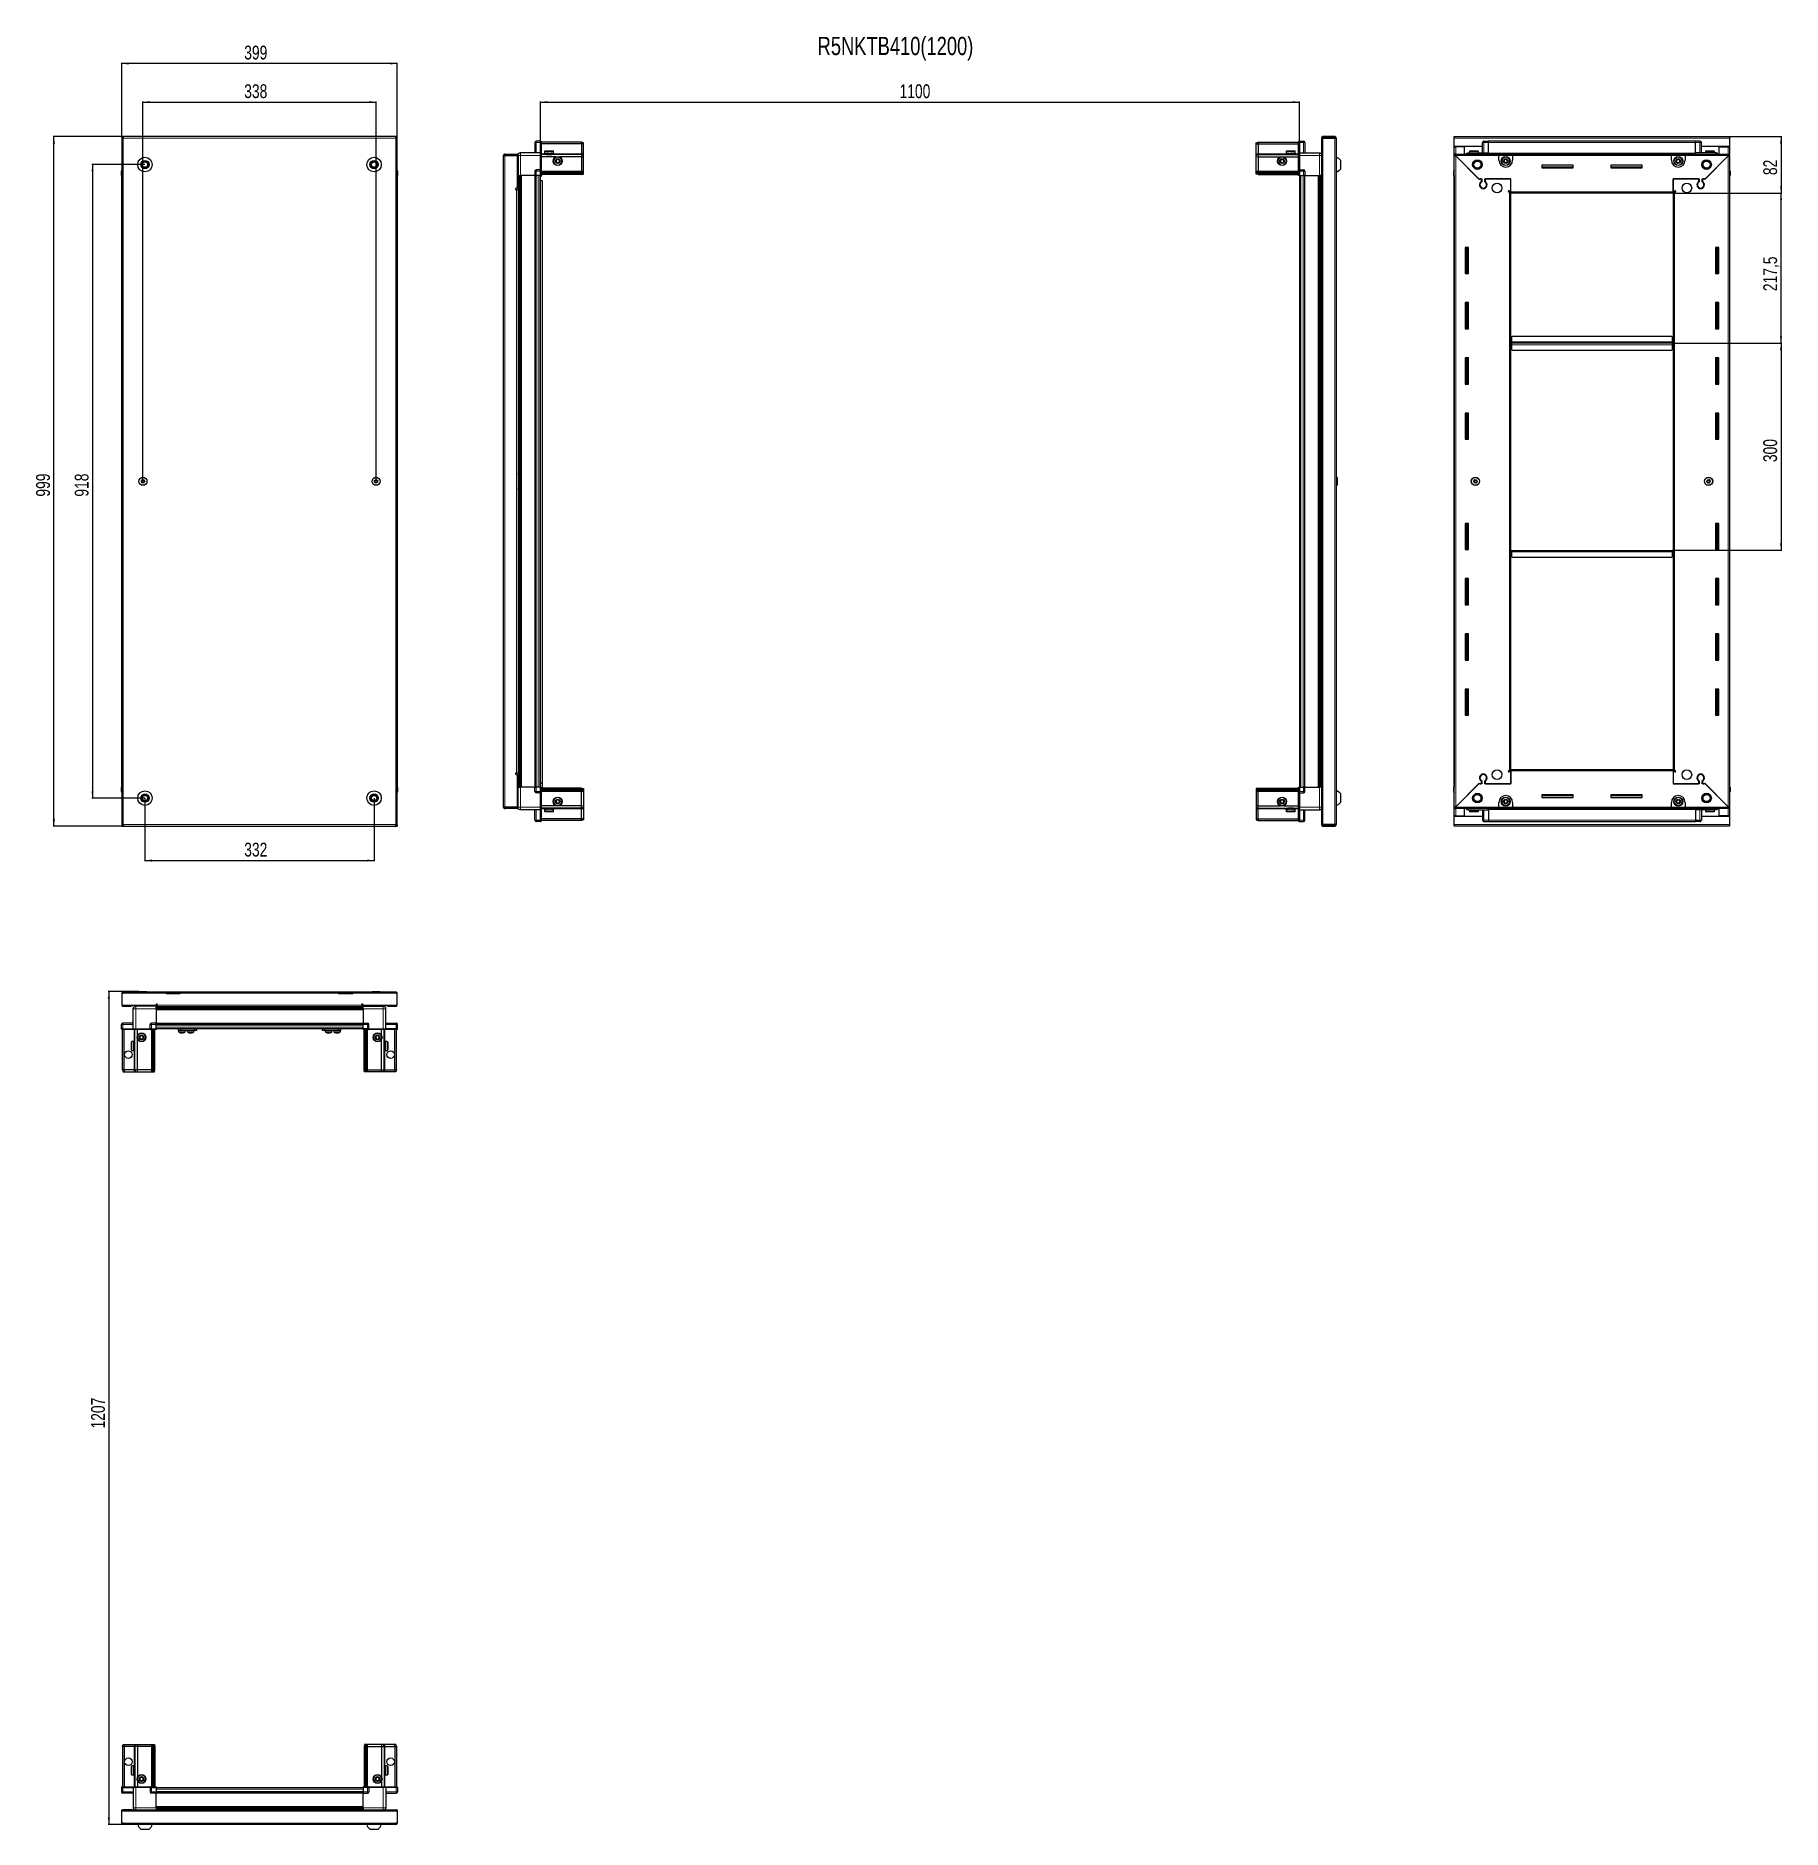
# Model space of a CAD drawing. Header units: millimetres. Extents: x 964 to 3495, y -1259 to 1339.
import ezdxf

# ---------------------------------------------------------------- set-up
doc = ezdxf.new("R2010")
doc.units = ezdxf.units.MM
doc.layers.add('FORMAT', color=7, linetype='Continuous')
doc.styles.add('SLDTEXTSTYLE0', font='TXT', dxfattribs={"width": 0.75})
doc.dimstyles.new('SLDDIMSTYLE0', dxfattribs={"dimtxt": 20, "dimasz": 10, "dimexe": 0, "dimexo": 0.0625, "dimgap": 5, "dimtad": 2, "dimdec": 1, "dimrnd": 1e-09, "dimzin": 12, "dimdsep": 46, "dimtxsty": 'SLDTEXTSTYLE0', "dimsah": 1, "dimcen": 0.09, "dimadec": 0, "dimazin": 3, "dimtfac": 1, "dimtofl": 0, "dimtmove": 0, "dimatfit": 3, "dimfxl": 0, "dimfrac": 2, "dimtolj": 1, "dimtzin": 12, "dimarcsym": 0})

msp = doc.modelspace()

# ---------------------------------------------------------------- texts
at = {"layer": 'FORMAT', "insert": (2096.87, 1337.67), "char_height": 26.4583, "attachment_point": 1, "style": 'SLDTEXTSTYLE0'}
msp.add_mtext('R5NKTB410(1200)', dxfattribs=at)

# ---------------------------------------------------------------- blocks, each defined once
blk = doc.blocks.new('_D')
at = {"layer": 'FORMAT'}
for p, q in [((1088.6, 1193.1), (989.2, 1193.1)), ((990.2, 194.1), (990.2, 1193.1)), ((1088.6, 194.1), (989.2, 194.1))]:
    blk.add_line(p, q, dxfattribs=at)
for points in [[(990.2, 1193.1), (988.6, 1183.1), (991.7, 1183.1)], [(990.2, 194.1), (991.7, 204.1), (988.6, 204.1)]]:
    blk.add_solid(points, dxfattribs=at)
at = {"layer": 'FORMAT', "insert": (964.4, 671.4), "char_height": 20, "attachment_point": 1, "rotation": 90, "style": 'SLDTEXTSTYLE0'}
blk.add_mtext('999', dxfattribs=at)
blk = doc.blocks.new('_D_1')
at = {"layer": 'FORMAT'}
for p, q in [((1088.7, 1193.1), (1088.7, 1300.1)), ((1487.7, 1193.1), (1487.7, 1300.1)), ((1487.7, 1299.1), (1088.7, 1299.1))]:
    blk.add_line(p, q, dxfattribs=at)
for points in [[(1088.7, 1299.1), (1098.7, 1297.5), (1098.7, 1300.6)], [(1487.7, 1299.1), (1477.7, 1300.6), (1477.7, 1297.5)]]:
    blk.add_solid(points, dxfattribs=at)
at = {"layer": 'FORMAT', "insert": (1266, 1324.9), "char_height": 20, "attachment_point": 1, "style": 'SLDTEXTSTYLE0'}
blk.add_mtext('399', dxfattribs=at)
blk = doc.blocks.new('_D_2')
at = {"layer": 'FORMAT'}
for p, q in [((1122.2, 234.6), (1122.2, 143.1)), ((1454.2, 234.6), (1454.2, 143.1)), ((1122.2, 144.1), (1454.2, 144.1))]:
    blk.add_line(p, q, dxfattribs=at)
for points in [[(1122.2, 144.1), (1132.2, 142.5), (1132.2, 145.6)], [(1454.2, 144.1), (1444.2, 145.6), (1444.2, 142.5)]]:
    blk.add_solid(points, dxfattribs=at)
at = {"layer": 'FORMAT', "insert": (1266, 169.9), "char_height": 20, "attachment_point": 1, "style": 'SLDTEXTSTYLE0'}
blk.add_mtext('332', dxfattribs=at)
blk = doc.blocks.new('_D_3')
at = {"layer": 'FORMAT'}
for p, q in [((1119.2, 693.6), (1119.2, 1244.1)), ((1119.2, 1243.1), (1457.2, 1243.1)), ((1457.2, 693.6), (1457.2, 1244.1))]:
    blk.add_line(p, q, dxfattribs=at)
for points in [[(1119.2, 1243.1), (1129.2, 1241.5), (1129.2, 1244.6)], [(1457.2, 1243.1), (1447.2, 1244.6), (1447.2, 1241.5)]]:
    blk.add_solid(points, dxfattribs=at)
at = {"layer": 'FORMAT', "insert": (1266, 1268.9), "char_height": 20, "attachment_point": 1, "style": 'SLDTEXTSTYLE0'}
blk.add_mtext('338', dxfattribs=at)
blk = doc.blocks.new('_D_4')
at = {"layer": 'FORMAT'}
for p, q in [((1122.1, 1152.6), (1045.2, 1152.6)), ((1046.2, 1152.6), (1046.2, 234.6)), ((1122.1, 234.6), (1045.2, 234.6))]:
    blk.add_line(p, q, dxfattribs=at)
for points in [[(1046.2, 1152.6), (1044.6, 1142.6), (1047.7, 1142.6)], [(1046.2, 234.6), (1047.7, 244.6), (1044.6, 244.6)]]:
    blk.add_solid(points, dxfattribs=at)
at = {"layer": 'FORMAT', "insert": (1020.4, 671.4), "char_height": 20, "attachment_point": 1, "rotation": 90, "style": 'SLDTEXTSTYLE0'}
blk.add_mtext('918', dxfattribs=at)
blk = doc.blocks.new('_D_5')
at = {"layer": 'FORMAT'}
for p, q in [((1695.1, 1136.6), (1695.1, 1244.1)), ((1695.1, 1243.1), (2795.1, 1243.1)), ((2795.1, 1136.6), (2795.1, 1244.1))]:
    blk.add_line(p, q, dxfattribs=at)
for points in [[(1695.1, 1243.1), (1705.1, 1241.5), (1705.1, 1244.6)], [(2795.1, 1243.1), (2785.1, 1244.6), (2785.1, 1241.5)]]:
    blk.add_solid(points, dxfattribs=at)
at = {"layer": 'FORMAT', "insert": (2215.6, 1268.9), "char_height": 20, "attachment_point": 1, "style": 'SLDTEXTSTYLE0'}
blk.add_mtext('1100', dxfattribs=at)
blk = doc.blocks.new('_D_6')
at = {"layer": 'FORMAT'}
for p, q in [((3418.5, 1193.1), (3494, 1193.1)), ((3493, 1193.1), (3493, 1111.1)), ((3336.5, 1111.1), (3494, 1111.1))]:
    blk.add_line(p, q, dxfattribs=at)
for points in [[(3493, 1193.1), (3491.5, 1183.1), (3494.5, 1183.1)], [(3493, 1111.1), (3494.5, 1121.1), (3491.5, 1121.1)]]:
    blk.add_solid(points, dxfattribs=at)
at = {"layer": 'FORMAT', "insert": (3467.2, 1137.3), "char_height": 20, "attachment_point": 1, "rotation": 90, "style": 'SLDTEXTSTYLE0'}
blk.add_mtext('82', dxfattribs=at)
blk = doc.blocks.new('_D_7')
at = {"layer": 'FORMAT'}
for p, q in [((3336.5, 1111.1), (3494, 1111.1)), ((3493, 893.6), (3493, 1111.1)), ((3335.5, 893.6), (3494, 893.6))]:
    blk.add_line(p, q, dxfattribs=at)
for points in [[(3493, 1111.1), (3491.5, 1101.1), (3494.5, 1101.1)], [(3493, 893.6), (3494.5, 903.6), (3491.5, 903.6)]]:
    blk.add_solid(points, dxfattribs=at)
at = {"layer": 'FORMAT', "insert": (3467.2, 969.1), "char_height": 20, "attachment_point": 1, "rotation": 90, "style": 'SLDTEXTSTYLE0'}
blk.add_mtext('217,5', dxfattribs=at)
blk = doc.blocks.new('_D_8')
at = {"layer": 'FORMAT'}
for p, q in [((3335.5, 893.6), (3494, 893.6)), ((3493, 893.6), (3493, 593.6)), ((3335.5, 593.6), (3494, 593.6))]:
    blk.add_line(p, q, dxfattribs=at)
for points in [[(3493, 893.6), (3491.5, 883.6), (3494.5, 883.6)], [(3493, 593.6), (3494.5, 603.6), (3491.5, 603.6)]]:
    blk.add_solid(points, dxfattribs=at)
at = {"layer": 'FORMAT', "insert": (3467.2, 721.4), "char_height": 20, "attachment_point": 1, "rotation": 90, "style": 'SLDTEXTSTYLE0'}
blk.add_mtext('300', dxfattribs=at)
blk = doc.blocks.new('_D_9')
at = {"layer": 'FORMAT'}
for p, q in [((1113.5, -45.9), (1068.9, -45.9)), ((1069.9, -45.9), (1069.9, -1252.9)), ((1090.7, -1252.9), (1068.9, -1252.9))]:
    blk.add_line(p, q, dxfattribs=at)
for points in [[(1069.9, -45.9), (1068.3, -55.9), (1071.4, -55.9)], [(1069.9, -1252.9), (1071.4, -1242.9), (1068.3, -1242.9)]]:
    blk.add_solid(points, dxfattribs=at)
at = {"layer": 'FORMAT', "insert": (1044.1, -678.9), "char_height": 20, "attachment_point": 1, "rotation": 90, "style": 'SLDTEXTSTYLE0'}
blk.add_mtext('1207', dxfattribs=at)

# ---------------------------------------------------------------- dimensions: what is measured, and where the dimension line sits
at = {"layer": 'FORMAT'}
for base, p1, p2, picture, middle in [((1088.66, 1299.07), (1487.66, 1193.07), (1088.66, 1193.07), '_D_1', (1288.16, 1299.07)), ((1457.16, 1243.07), (1119.16, 693.57), (1457.16, 693.57), '_D_3', (1288.16, 1243.07))]:
    dim = msp.add_linear_dim(base=base, p1=p1, p2=p2, dimstyle='SLDDIMSTYLE0', dxfattribs=at)
    dim.commit()
    dim.dimension.update_dxf_attribs({"geometry": picture, "text_midpoint": middle, "dimtype": 160})
for base, p1, p2, angle, picture, middle in [((2795.13, 1243.07), (1695.13, 1136.57), (2795.13, 1136.57), 0, '_D_5', (2245.13, 1243.07)), ((990.15, 1193.07), (1088.66, 194.07), (1088.66, 1193.07), 90, '_D', (990.15, 693.57)), ((3493, 1111.07), (3418.49, 1193.07), (3336.49, 1111.07), 90, '_D_6', (3493, 1152.07)), ((1046.15, 234.57), (1122.16, 1152.57), (1122.16, 234.57), 90, '_D_4', (1046.15, 693.57)), ((3493, 1111.07), (3335.49, 893.57), (3336.49, 1111.07), 90, '_D_7', (3493, 1002.32)), ((3493, 593.57), (3335.49, 893.57), (3335.49, 593.57), 90, '_D_8', (3493, 743.57)), ((1454.16, 144.07), (1122.16, 234.57), (1454.16, 234.57), 0, '_D_2', (1288.16, 144.07)), ((1069.86, -1252.85), (1113.52, -45.85), (1090.76, -1252.85), 90, '_D_9', (1069.86, -649.35))]:
    dim = msp.add_linear_dim(base=base, p1=p1, p2=p2, angle=angle, dimstyle='SLDDIMSTYLE0', dxfattribs=at)
    dim.commit()
    dim.dimension.update_dxf_attribs({"geometry": picture, "text_midpoint": middle, "dimtype": 160})

# ---------------------------------------------------------------- linework, layer by layer
at = {"color": 7, "linetype": 'Continuous', "lineweight": 25}
for p, q in [((1088.66, 1191.57), (1088.66, 1193.07)), ((1090.76, 1193.07), (1088.66, 1193.07)), ((1088.66, 1191.57), (1090.76, 1191.57)), ((1088.66, 1191.57), (1088.66, 1190.97)), ((1088.66, 1190.97), (1088.66, 196.17)), ((1088.66, 1190.97), (1090.76, 1190.97)), ((1485.56, 1193.07), (1090.76, 1193.07)), ((1090.76, 1193.07), (1090.76, 1190.97)), ((1485.56, 1190.97), (1485.56, 1193.07)), ((1487.66, 1193.07), (1485.56, 1193.07)), ((1485.56, 1191.57), (1487.66, 1191.57)), ((1485.56, 1190.97), (1487.66, 1190.97)), ((1487.66, 1191.57), (1487.66, 1193.07)), ((1487.66, 1190.97), (1487.66, 1191.57)), ((1487.66, 196.17), (1487.66, 1190.97)), ((1695.28, 1169.57), (1666.28, 1169.57)), ((1687.28, 1184.57), (1687.28, 1169.57)), ((1695.28, 1186.57), (1689.28, 1186.57)), ((1695.28, 1186.57), (1695.62, 1186.57)), ((1695.28, 1186.57), (1695.28, 1184.57)), ((1695.28, 1169.77), (1695.28, 1184.57)), ((1695.28, 1169.77), (1695.28, 1184.57)), ((1695.28, 1169.57), (1695.28, 1169.77)), ((1695.28, 1169.57), (1696.48, 1169.57)), ((1695.28, 1165.57), (1695.28, 1169.57)), ((1696.48, 1186.07), (1695.62, 1186.57)), ((1696.48, 1184.57), (1696.48, 1186.07)), ((1754.78, 1185.07), (1696.48, 1185.07)), ((1696.48, 1184.57), (1696.48, 1169.77)), ((1754.78, 1182.57), (1696.48, 1182.57)), ((1696.48, 1169.77), (1696.48, 1169.57)), ((1696.48, 1169.57), (1696.48, 1165.57)), ((1701.28, 1171.47), (1701.28, 1169.07)), ((1702.08, 1172.27), (1709.25, 1172.27)), ((1709.25, 1172.27), (1713.48, 1172.27)), ((1714.28, 1169.07), (1714.28, 1171.47)), ((1754.78, 1185.07), (1754.78, 1182.57)), ((1757.78, 1184.27), (1754.78, 1185.07)), ((1754.78, 1182.57), (1754.78, 1168.07)), ((1757.78, 1182.42), (1754.78, 1182.57)), ((1757.78, 1182.42), (1757.78, 1184.27)), ((1757.78, 1168.07), (1757.78, 1182.42)), ((2732.48, 1184.27), (2735.48, 1185.07)), ((2732.48, 1182.42), (2732.48, 1184.27)), ((2732.48, 1182.42), (2735.48, 1182.57)), ((2732.48, 1168.07), (2732.48, 1182.42)), ((2735.48, 1185.07), (2735.48, 1182.57)), ((2735.48, 1185.07), (2793.78, 1185.07)), ((2735.48, 1182.57), (2735.48, 1168.07)), ((2735.48, 1182.57), (2793.78, 1182.57)), ((2775.98, 1171.47), (2775.98, 1168.57)), ((2776.78, 1172.27), (2788.18, 1172.27)), ((2788.98, 1168.57), (2788.98, 1171.47)), ((2794.65, 1186.57), (2793.78, 1186.07)), ((2794.65, 1186.57), (2793.78, 1186.07)), ((2793.78, 1186.07), (2793.78, 1184.57)), ((2793.78, 1169.77), (2793.78, 1184.57)), ((2793.78, 1169.57), (2793.78, 1169.77)), ((2794.98, 1169.57), (2793.78, 1169.57)), ((2793.78, 1165.57), (2793.78, 1169.57)), ((2794.98, 1186.57), (2794.65, 1186.57)), ((2794.98, 1186.57), (2794.65, 1186.57)), ((2794.98, 1184.57), (2794.98, 1186.57)), ((2794.98, 1186.57), (2794.98, 1186.57)), ((2794.98, 1186.57), (2800.98, 1186.57)), ((2794.98, 1184.57), (2794.98, 1169.77)), ((2794.98, 1169.77), (2794.98, 1169.57)), ((2794.98, 1169.57), (2794.98, 1165.57)), ((2794.98, 1169.57), (2823.98, 1169.57)), ((2802.98, 1184.57), (2802.98, 1169.57)), ((2826.88, 1178.07), (2826.88, 209.07)), ((2826.88, 1178.07), (2828.98, 1178.07)), ((2826.98, 1190.97), (2826.98, 1178.57)), ((2826.98, 1178.57), (2828.48, 1178.57)), ((2828.48, 1190.97), (2828.48, 1178.57)), ((2828.98, 1178.07), (2828.98, 1190.97)), ((2828.98, 1190.97), (2846.38, 1190.97)), ((2846.38, 1193.07), (2829.08, 1193.07)), ((2846.38, 1191.57), (2829.08, 1191.57)), ((2846.38, 1191.57), (2846.38, 1193.07)), ((2846.38, 1190.97), (2848.48, 1190.97)), ((2848.48, 1190.97), (2848.48, 196.17)), ((3019.49, 1193.07), (3418.49, 1193.07)), ((3019.49, 1190.97), (3019.49, 1193.07)), ((3019.49, 1178.57), (3019.49, 1190.97)), ((3060.49, 1178.57), (3019.49, 1178.57)), ((3019.49, 1178.07), (3019.49, 1178.57)), ((3019.49, 1167.82), (3019.49, 1178.07)), ((3019.49, 1178.07), (3021.59, 1178.07)), ((3020.99, 1178.07), (3020.99, 1178.57)), ((3034.49, 1178.07), (3021.59, 1178.07)), ((3034.49, 1167.82), (3034.49, 1178.07)), ((3039.99, 1169.57), (3068.99, 1169.57)), ((3041.49, 1171.47), (3041.49, 1169.57)), ((3042.29, 1172.27), (3053.69, 1172.27)), ((3054.49, 1169.57), (3054.49, 1171.47)), ((3060.49, 1169.57), (3060.49, 1184.57)), ((3061.17, 1186.07), (3061.17, 1186.07)), ((3062.49, 1186.57), (3068.99, 1186.57)), ((3062.49, 1186.57), (3068.99, 1186.57)), ((3068.99, 1186.57), (3068.99, 1186.57)), ((3068.99, 1186.57), (3068.99, 1186.57)), ((3068.99, 1186.57), (3068.99, 1184.57)), ((3368.99, 1186.42), (3068.99, 1186.42)), ((3068.99, 1169.57), (3068.99, 1184.57)), ((3068.99, 1169.57), (3068.99, 1169.07)), ((3368.99, 1186.57), (3368.99, 1186.57)), ((3375.49, 1186.57), (3368.99, 1186.57)), ((3375.49, 1186.57), (3368.99, 1186.57)), ((3368.99, 1186.57), (3368.99, 1184.57)), ((3368.99, 1169.57), (3368.99, 1184.57)), ((3397.99, 1169.57), (3368.99, 1169.57)), ((3368.99, 1169.57), (3368.99, 1169.07)), ((3377.49, 1184.57), (3377.49, 1184.57)), ((3377.49, 1169.57), (3377.49, 1184.57)), ((3418.49, 1178.57), (3377.49, 1178.57)), ((3383.49, 1171.47), (3383.49, 1169.57)), ((3384.29, 1172.27), (3395.69, 1172.27)), ((3396.49, 1169.57), (3396.49, 1171.47)), ((3403.49, 1178.07), (3416.39, 1178.07)), ((3403.49, 1167.82), (3403.49, 1178.07)), ((3416.39, 1178.07), (3418.49, 1178.07)), ((3416.99, 1178.07), (3416.99, 1178.57)), ((3418.49, 1193.07), (3418.49, 1190.97)), ((3418.49, 1190.97), (3418.49, 1178.57)), ((3418.49, 1178.07), (3418.49, 1178.57)), ((3418.49, 1178.07), (3418.49, 1167.82)), ((1487.66, 1144.39), (1487.66, 1144.39)), ((1643.28, 1165.72), (1641.78, 1165.72)), ((1641.78, 1165.22), (1641.78, 1165.72)), ((1641.78, 221.92), (1641.78, 1165.22)), ((1643.88, 1166.32), (1643.88, 1167.82)), ((1643.88, 1167.82), (1644.78, 1167.82)), ((1643.88, 1166.32), (1644.78, 1166.32)), ((1643.88, 1165.82), (1661.28, 1165.82)), ((1644.78, 1167.82), (1661.28, 1167.82)), ((1644.78, 1166.32), (1644.78, 1167.82)), ((1644.78, 1166.32), (1661.28, 1166.32)), ((1661.28, 1166.32), (1661.28, 1167.82)), ((1662.78, 1165.82), (1661.28, 1165.82)), ((1661.28, 1165.82), (1661.28, 1118.32)), ((1662.78, 1165.57), (1662.78, 1136.57)), ((1695.28, 1145.07), (1689.28, 1145.07)), ((1695.28, 1145.27), (1695.28, 1165.57)), ((1695.28, 1145.07), (1695.28, 1145.27)), ((1695.28, 1145.07), (1695.28, 1143.07)), ((1695.28, 1145.07), (1696.48, 1145.07)), ((1754.78, 1167.07), (1696.48, 1167.07)), ((1696.48, 1165.57), (1696.48, 1145.27)), ((1717.78, 1163.57), (1696.48, 1163.57)), ((1696.48, 1145.27), (1696.48, 1145.07)), ((1696.48, 1144.39), (1696.48, 1145.07)), ((1696.48, 1144.39), (1696.48, 1136.57)), ((1701.28, 1169.07), (1701.28, 1168.57)), ((1701.28, 1168.57), (1701.42, 1168.57)), ((1701.61, 1169.07), (1701.42, 1169.07)), ((1701.42, 1169.07), (1701.42, 1168.57)), ((1701.42, 1168.57), (1701.61, 1168.57)), ((1701.61, 1169.07), (1701.61, 1168.57)), ((1701.61, 1168.57), (1702.14, 1168.57)), ((1702.54, 1169.07), (1702.14, 1169.07)), ((1702.14, 1169.07), (1702.14, 1168.57)), ((1702.14, 1168.57), (1702.54, 1168.57)), ((1702.54, 1169.07), (1702.54, 1168.57)), ((1702.54, 1168.57), (1703.41, 1168.57)), ((1703.38, 1168.57), (1703.38, 1168.47)), ((1703.38, 1168.47), (1712.18, 1168.47)), ((1703.98, 1169.07), (1703.41, 1169.07)), ((1703.41, 1169.07), (1703.41, 1168.57)), ((1703.41, 1168.57), (1703.98, 1168.57)), ((1703.78, 1168.07), (1704.47, 1167.59)), ((1703.78, 1168.07), (1708.81, 1168.07)), ((1704.47, 1167.59), (1703.78, 1167.1)), ((1703.78, 1167.1), (1703.78, 1167.07)), ((1703.78, 1167.1), (1708.81, 1167.1)), ((1703.98, 1169.07), (1703.98, 1168.57)), ((1703.98, 1168.57), (1705.1, 1168.57)), ((1704.47, 1167.59), (1708.64, 1167.59)), ((1705.79, 1169.07), (1705.1, 1169.07)), ((1705.1, 1169.07), (1705.1, 1168.57)), ((1705.1, 1168.57), (1705.79, 1168.57)), ((1705.79, 1169.07), (1705.79, 1168.57)), ((1705.79, 1168.57), (1707.07, 1168.57)), ((1707.8, 1169.07), (1707.07, 1169.07)), ((1707.07, 1169.07), (1707.07, 1168.57)), ((1707.07, 1168.57), (1707.3, 1168.57)), ((1707.3, 1169.07), (1707.3, 1168.57)), ((1707.8, 1169.07), (1707.8, 1168.57)), ((1707.8, 1169.07), (1707.8, 1168.57)), ((1707.8, 1168.57), (1709.1, 1168.57)), ((1707.8, 1168.57), (1707.8, 1168.57)), ((1708.64, 1167.59), (1711.09, 1167.59)), ((1708.81, 1168.07), (1711.78, 1168.07)), ((1708.81, 1167.1), (1711.78, 1167.1)), ((1709.81, 1169.07), (1709.1, 1169.07)), ((1709.1, 1169.07), (1709.1, 1168.57)), ((1709.16, 1169.07), (1709.16, 1168.57)), ((1709.16, 1168.57), (1709.81, 1168.57)), ((1709.81, 1169.07), (1709.81, 1168.57)), ((1709.81, 1168.57), (1711, 1168.57)), ((1711.62, 1169.07), (1711, 1169.07)), ((1711, 1169.07), (1711, 1168.57)), ((1711, 1168.57), (1711.62, 1168.57)), ((1711.09, 1167.59), (1711.78, 1168.07)), ((1711.78, 1167.1), (1711.09, 1167.59)), ((1711.62, 1169.07), (1711.62, 1168.57)), ((1711.62, 1168.57), (1712.59, 1168.57)), ((1711.78, 1167.07), (1711.78, 1167.1)), ((1712.18, 1168.47), (1712.18, 1168.57)), ((1713.05, 1169.07), (1712.59, 1169.07)), ((1712.59, 1169.07), (1712.59, 1168.57)), ((1712.59, 1168.57), (1713.05, 1168.57)), ((1713.05, 1169.07), (1713.05, 1168.57)), ((1713.05, 1168.57), (1713.71, 1168.57)), ((1713.97, 1169.07), (1713.71, 1169.07)), ((1713.71, 1169.07), (1713.71, 1168.57)), ((1713.71, 1168.57), (1713.97, 1168.57)), ((1713.97, 1169.07), (1713.97, 1168.57)), ((1713.97, 1168.57), (1714.24, 1168.57)), ((1714.28, 1169.07), (1714.24, 1169.07)), ((1714.24, 1169.07), (1714.24, 1168.57)), ((1714.24, 1168.57), (1714.28, 1168.57)), ((1714.28, 1169.07), (1714.28, 1168.57)), ((1754.78, 1163.57), (1722.78, 1163.57)), ((1754.78, 1168.07), (1754.78, 1167.07)), ((1754.78, 1167.07), (1754.78, 1163.57)), ((1757.78, 1166.27), (1754.78, 1167.07)), ((1754.78, 1163.57), (1754.78, 1143.07)), ((1754.78, 1163.57), (1757.78, 1163.24)), ((1757.78, 1166.27), (1757.78, 1168.07)), ((1757.78, 1163.24), (1757.78, 1166.27)), ((1757.78, 1143.07), (1757.78, 1163.24)), ((2732.48, 1166.27), (2732.48, 1168.07)), ((2732.48, 1166.27), (2735.48, 1167.07)), ((2732.48, 1163.24), (2732.48, 1166.27)), ((2735.48, 1163.57), (2732.48, 1163.24)), ((2732.48, 1143.07), (2732.48, 1163.24)), ((2735.48, 1168.07), (2735.48, 1167.07)), ((2735.48, 1167.07), (2735.48, 1163.57)), ((2735.48, 1167.07), (2793.78, 1167.07)), ((2735.48, 1163.57), (2735.48, 1143.07)), ((2735.48, 1163.57), (2767.48, 1163.57)), ((2772.48, 1163.57), (2793.78, 1163.57)), ((2775.98, 1168.57), (2776.02, 1168.57)), ((2776.14, 1169.07), (2776.02, 1169.07)), ((2776.02, 1169.07), (2776.02, 1168.57)), ((2776.02, 1168.57), (2776.14, 1168.57)), ((2776.14, 1169.07), (2776.14, 1168.57)), ((2776.14, 1168.57), (2776.55, 1168.57)), ((2776.89, 1169.07), (2776.55, 1169.07)), ((2776.55, 1169.07), (2776.55, 1168.57)), ((2776.55, 1168.57), (2776.89, 1168.57)), ((2776.89, 1169.07), (2776.89, 1168.57)), ((2776.89, 1168.57), (2777.66, 1168.57)), ((2778.19, 1169.07), (2777.66, 1169.07)), ((2777.66, 1169.07), (2777.66, 1168.57)), ((2777.66, 1168.57), (2778.19, 1168.57)), ((2778.08, 1168.57), (2778.08, 1168.47)), ((2778.08, 1168.47), (2786.88, 1168.47)), ((2778.19, 1169.07), (2778.19, 1168.57)), ((2778.19, 1168.57), (2779.25, 1168.57)), ((2778.48, 1168.07), (2779.17, 1167.59)), ((2778.48, 1168.07), (2786.48, 1168.07)), ((2779.17, 1167.59), (2778.48, 1167.1)), ((2778.48, 1167.1), (2778.48, 1167.07)), ((2778.48, 1167.1), (2786.48, 1167.1)), ((2779.17, 1167.59), (2785.79, 1167.59)), ((2779.91, 1169.07), (2779.25, 1169.07)), ((2779.25, 1169.07), (2779.25, 1168.57)), ((2779.25, 1168.57), (2779.91, 1168.57)), ((2779.91, 1169.07), (2779.91, 1168.57)), ((2779.91, 1168.57), (2781.15, 1168.57)), ((2781.88, 1169.07), (2781.15, 1169.07)), ((2781.15, 1169.07), (2781.15, 1168.57)), ((2781.15, 1168.57), (2781.58, 1168.57)), ((2781.58, 1169.07), (2781.58, 1168.57)), ((2781.88, 1169.07), (2781.88, 1168.57)), ((2781.88, 1168.57), (2783.18, 1168.57)), ((2783.9, 1169.07), (2783.18, 1169.07)), ((2783.18, 1169.07), (2783.18, 1168.57)), ((2783.45, 1169.07), (2783.45, 1168.57)), ((2783.45, 1168.57), (2783.9, 1168.57)), ((2783.9, 1169.07), (2783.9, 1168.57)), ((2783.9, 1168.57), (2785.14, 1168.57)), ((2785.8, 1169.07), (2785.14, 1169.07)), ((2785.14, 1169.07), (2785.14, 1168.57)), ((2785.14, 1168.57), (2785.8, 1168.57)), ((2785.79, 1167.59), (2786.48, 1168.07)), ((2786.48, 1167.1), (2785.79, 1167.59)), ((2785.8, 1169.07), (2785.8, 1168.57)), ((2785.8, 1168.57), (2786.84, 1168.57)), ((2786.48, 1167.07), (2786.48, 1167.1)), ((2787.36, 1169.07), (2786.84, 1169.07)), ((2786.84, 1169.07), (2786.84, 1168.57)), ((2786.84, 1168.57), (2787.36, 1168.57)), ((2786.88, 1168.47), (2786.88, 1168.57)), ((2787.36, 1169.07), (2787.36, 1168.57)), ((2787.36, 1168.57), (2788.12, 1168.57)), ((2788.45, 1169.07), (2788.12, 1169.07)), ((2788.12, 1169.07), (2788.12, 1168.57)), ((2788.12, 1168.57), (2788.45, 1168.57)), ((2788.45, 1169.07), (2788.45, 1168.57)), ((2788.45, 1168.57), (2788.84, 1168.57)), ((2788.95, 1169.07), (2788.84, 1169.07)), ((2788.84, 1169.07), (2788.84, 1168.57)), ((2788.84, 1168.57), (2788.95, 1168.57)), ((2788.95, 1169.07), (2788.95, 1168.57)), ((2788.95, 1168.57), (2788.98, 1168.57)), ((2793.78, 1145.27), (2793.78, 1165.57)), ((2793.78, 1145.07), (2793.78, 1145.27)), ((2794.98, 1145.07), (2793.78, 1145.07)), ((2793.78, 1145.07), (2793.78, 1144.39)), ((2793.78, 1136.57), (2793.78, 1144.39)), ((2794.98, 1165.57), (2794.98, 1145.27)), ((2794.98, 1145.27), (2794.98, 1145.07)), ((2794.98, 1143.07), (2794.98, 1145.07)), ((2794.98, 1143.07), (2794.98, 1145.07)), ((2794.98, 1145.07), (2800.98, 1145.07)), ((2855.08, 1146.57), (2855.08, 1158.57)), ((3019.49, 1166.32), (3019.49, 1167.82)), ((3019.49, 1167.82), (3020.49, 1167.82)), ((3019.49, 1165.82), (3019.49, 1166.32)), ((3019.49, 1166.32), (3020.49, 1166.32)), ((3019.49, 221.32), (3019.49, 1165.82)), ((3020.99, 1165.82), (3019.49, 1165.82)), ((3020.49, 1167.82), (3083.99, 1167.82)), ((3020.49, 1166.32), (3020.49, 1167.82)), ((3021.09, 1165.72), (3054.99, 1131.82)), ((3055.69, 1131.12), (3021.59, 1165.22)), ((3068.99, 1168.42), (3368.99, 1168.42)), ((3083.99, 1165.72), (3083.99, 1167.82)), ((3083.99, 1167.82), (3103.99, 1167.82)), ((3083.99, 1166.32), (3103.99, 1166.32)), ((3083.99, 1158.82), (3083.99, 1165.72)), ((3103.99, 1167.82), (3333.99, 1167.82)), ((3103.99, 1167.82), (3103.99, 1165.72)), ((3103.99, 1165.72), (3103.99, 1158.82)), ((3191.49, 1151.57), (3146.49, 1151.57)), ((3146.49, 1151.57), (3146.49, 1148.07)), ((3191.49, 1148.82), (3146.49, 1148.82)), ((3146.49, 1148.07), (3191.49, 1148.07)), ((3191.49, 1148.07), (3191.49, 1151.57)), ((3291.49, 1151.57), (3246.49, 1151.57)), ((3246.49, 1151.57), (3246.49, 1148.07)), ((3291.49, 1148.82), (3246.49, 1148.82)), ((3246.49, 1148.07), (3291.49, 1148.07)), ((3291.49, 1148.07), (3291.49, 1151.57)), ((3333.99, 1165.72), (3333.99, 1167.82)), ((3333.99, 1167.82), (3353.99, 1167.82)), ((3333.99, 1166.32), (3353.99, 1166.32)), ((3333.99, 1158.82), (3333.99, 1165.72)), ((3353.99, 1167.82), (3417.49, 1167.82)), ((3353.99, 1167.82), (3353.99, 1165.72)), ((3353.99, 1165.72), (3353.99, 1158.82)), ((3416.39, 1165.22), (3382.29, 1131.12)), ((3382.99, 1131.82), (3416.89, 1165.72)), ((3416.99, 1165.82), (3418.49, 1165.82)), ((3417.49, 1166.32), (3417.49, 1167.82)), ((3417.49, 1167.82), (3418.49, 1167.82)), ((3417.49, 1166.32), (3418.49, 1166.32)), ((3418.49, 1166.32), (3418.49, 1167.82)), ((3418.49, 1166.32), (3418.49, 1165.82)), ((3418.49, 1165.82), (3418.49, 221.32)), ((3418.5, 1144.39), (3418.5, 1144.39)), ((1088.15, 1143.07), (1088.15, 1136.57)), ((1088.15, 1136.57), (1088.16, 1136.57)), ((1088.16, 1136.57), (1088.16, 1143.07)), ((1088.66, 1136.57), (1088.16, 1136.57)), ((1088.31, 1136.57), (1088.31, 250.57)), ((1487.66, 1136.57), (1488.16, 1136.57)), ((1488.01, 250.57), (1488.01, 1136.57)), ((1488.16, 1143.07), (1488.16, 1136.57)), ((1488.16, 1136.57), (1488.16, 1143.07)), ((1488.16, 1136.57), (1488.16, 1136.57)), ((1488.16, 1136.57), (1488.16, 1136.57)), ((1661.28, 1118.32), (1659.93, 1118.32)), ((1661.28, 1139.32), (1662.78, 1139.32)), ((1662.78, 1136.57), (1661.28, 1136.57)), ((1663.43, 250.57), (1663.43, 1136.57)), ((1665.23, 1136.57), (1665.23, 250.57)), ((1665.26, 1136.57), (1665.26, 250.57)), ((1687.28, 1136.57), (1666.28, 1136.57)), ((1687.28, 1143.07), (1687.28, 1136.57)), ((1687.28, 1136.57), (1689.28, 1136.57)), ((1687.93, 250.57), (1687.93, 1136.57)), ((1695.28, 1136.57), (1689.28, 1136.57)), ((1695.13, 250.57), (1695.13, 1136.57)), ((1695.13, 1129.57), (1697.63, 1129.57)), ((1695.28, 1136.57), (1695.28, 1143.07)), ((1695.28, 1136.57), (1695.28, 1143.07)), ((1695.28, 1136.57), (1695.62, 1136.57)), ((1695.28, 1136.57), (1695.28, 1136.57)), ((1695.62, 1136.57), (1695.62, 1143.07)), ((1696.48, 1136.57), (1695.62, 1136.57)), ((1695.62, 1136.57), (1695.62, 1136.57)), ((1754.78, 1142.07), (1696.48, 1142.07)), ((1754.78, 1141.07), (1696.48, 1141.07)), ((1754.78, 1139.57), (1696.48, 1139.57)), ((1754.78, 1138.07), (1696.48, 1138.07)), ((1697.63, 1129.57), (1697.63, 256.07)), ((1754.78, 1143.07), (1754.78, 1142.07)), ((1754.78, 1142.07), (1754.78, 1141.07)), ((1754.78, 1142.07), (1757.78, 1141.27)), ((1754.78, 1141.07), (1754.78, 1139.57)), ((1754.78, 1141.07), (1757.78, 1140.53)), ((1754.78, 1139.57), (1757.78, 1140.03)), ((1754.78, 1139.57), (1754.78, 1138.07)), ((1754.78, 1138.07), (1757.78, 1138.87)), ((1757.78, 1141.27), (1757.78, 1143.07)), ((1757.78, 1140.53), (1757.78, 1141.27)), ((1757.78, 1140.03), (1757.78, 1140.53)), ((1757.78, 1138.87), (1757.78, 1140.03)), ((2732.48, 1141.27), (2732.48, 1143.07)), ((2735.48, 1142.07), (2732.48, 1141.27)), ((2732.48, 1140.53), (2732.48, 1141.27)), ((2735.48, 1141.07), (2732.48, 1140.53)), ((2732.48, 1140.03), (2732.48, 1140.53)), ((2732.48, 1138.87), (2732.48, 1140.03)), ((2735.48, 1139.57), (2732.48, 1140.03)), ((2735.48, 1138.07), (2732.48, 1138.87)), ((2735.48, 1143.07), (2735.48, 1142.07)), ((2735.48, 1142.07), (2735.48, 1141.07)), ((2735.48, 1142.07), (2793.78, 1142.07)), ((2735.48, 1141.07), (2793.78, 1141.07)), ((2735.48, 1141.07), (2735.48, 1139.57)), ((2735.48, 1139.57), (2793.78, 1139.57)), ((2735.48, 1139.57), (2735.48, 1138.07)), ((2735.48, 1138.07), (2793.78, 1138.07)), ((2794.65, 1136.57), (2793.78, 1136.57)), ((2794.65, 1143.07), (2794.65, 1136.57)), ((2794.98, 1136.57), (2794.65, 1136.57)), ((2794.98, 1143.07), (2794.98, 1136.57)), ((2794.98, 1136.57), (2800.98, 1136.57)), ((2795.13, 1136.57), (2795.13, 250.57)), ((2802.98, 1136.57), (2800.98, 1136.57)), ((2802.33, 1136.57), (2802.33, 250.57)), ((2802.98, 1143.07), (2802.98, 1136.57)), ((2802.98, 1136.57), (2823.98, 1136.57)), ((2825.01, 250.57), (2825.01, 1136.57)), ((2825.04, 250.57), (2825.04, 1136.57)), ((2826.83, 1136.57), (2826.83, 250.57)), ((3018.99, 1143.07), (3018.99, 1136.57)), ((3018.99, 1136.57), (3018.99, 1143.07)), ((3018.99, 1136.57), (3018.99, 1136.57)), ((3019.49, 1136.57), (3018.99, 1136.57)), ((3019.14, 1136.57), (3019.14, 250.57)), ((3054.99, 1131.82), (3059.19, 1131.82)), ((3056.39, 1131.82), (3055.69, 1131.12)), ((3058.49, 1131.82), (3056.39, 1131.82)), ((3058.49, 1131.82), (3058.49, 1127.93)), ((3059.19, 1131.82), (3059.19, 1127.53)), ((3059.49, 1118.96), (3059.49, 1118.2)), ((3063.79, 1131.82), (3101.49, 1131.82)), ((3063.79, 1127.53), (3063.79, 1131.82)), ((3064.49, 1127.93), (3064.49, 1131.82)), ((3101.49, 1131.82), (3064.49, 1131.82)), ((3101.49, 1113.17), (3101.49, 1131.82)), ((3101.49, 1114.57), (3101.49, 1131.82)), ((3336.49, 1131.82), (3374.19, 1131.82)), ((3336.49, 1113.17), (3336.49, 1131.82)), ((3336.49, 1131.82), (3336.49, 1114.57)), ((3373.49, 1131.82), (3336.49, 1131.82)), ((3373.49, 1131.82), (3373.49, 1127.93)), ((3374.19, 1131.82), (3374.19, 1127.53)), ((3378.49, 1118.96), (3378.49, 1118.2)), ((3378.79, 1131.82), (3382.99, 1131.82)), ((3378.79, 1127.53), (3378.79, 1131.82)), ((3381.59, 1131.82), (3379.49, 1131.82)), ((3379.49, 1127.93), (3379.49, 1131.82)), ((3382.29, 1131.12), (3381.59, 1131.82)), ((3418.49, 1136.57), (3418.99, 1136.57)), ((3418.84, 250.57), (3418.84, 1136.57)), ((3418.99, 1136.57), (3418.99, 1143.07)), ((3419, 1136.57), (3418.99, 1136.57)), ((3418.99, 1136.57), (3418.99, 1136.57)), ((3419, 1143.07), (3419, 1136.57)), ((1659.93, 1116.32), (1660.68, 1116.32)), ((1660.68, 1116.32), (1662.78, 1116.32)), ((1662.78, 1116.32), (1662.78, 270.82)), ((3098.64, 1114.57), (3101.49, 1114.57)), ((3099.39, 1112.57), (3098.64, 1112.57)), ((3099.39, 1112.57), (3101.49, 1112.57)), ((3101.49, 1113.57), (3099.49, 1113.57)), ((3099.49, 1113.57), (3099.49, 1112.57)), ((3101.49, 1111.07), (3101.49, 1113.17)), ((3336.49, 1111.07), (3101.49, 1111.07)), ((3101.49, 276.07), (3101.49, 1111.07)), ((3336.49, 1114.57), (3339.34, 1114.57)), ((3338.49, 1113.57), (3336.49, 1113.57)), ((3336.49, 1113.17), (3336.49, 1111.07)), ((3336.49, 1112.57), (3338.59, 1112.57)), ((3336.49, 1111.07), (3336.49, 276.07)), ((3338.49, 1112.57), (3338.49, 1113.57)), ((3339.34, 1112.57), (3338.59, 1112.57)), ((3039.99, 1032.57), (3034.99, 1032.57)), ((3034.99, 1032.57), (3034.99, 994.57)), ((3037.14, 994.57), (3037.14, 1032.57)), ((3038.94, 994.57), (3038.94, 1032.57)), ((3038.97, 994.57), (3038.97, 1032.57)), ((3039.99, 994.57), (3039.99, 1032.57)), ((3397.99, 1032.57), (3397.99, 994.57)), ((3402.99, 1032.57), (3397.99, 1032.57)), ((3399.02, 1032.57), (3399.02, 994.57)), ((3399.05, 1032.57), (3399.05, 994.57)), ((3400.84, 1032.57), (3400.84, 994.57)), ((3402.99, 994.57), (3402.99, 1032.57)), ((3034.99, 994.57), (3039.99, 994.57)), ((3397.99, 994.57), (3402.99, 994.57)), ((3039.99, 952.57), (3034.99, 952.57)), ((3034.99, 952.57), (3034.99, 914.57)), ((3037.14, 914.57), (3037.14, 952.57)), ((3038.94, 914.57), (3038.94, 952.57)), ((3038.97, 914.57), (3038.97, 952.57)), ((3039.99, 914.57), (3039.99, 952.57)), ((3397.99, 952.57), (3397.99, 914.57)), ((3402.99, 952.57), (3397.99, 952.57)), ((3399.02, 952.57), (3399.02, 914.57)), ((3399.05, 952.57), (3399.05, 914.57)), ((3400.84, 952.57), (3400.84, 914.57)), ((3402.99, 914.57), (3402.99, 952.57)), ((3034.99, 914.57), (3039.99, 914.57)), ((3397.99, 914.57), (3402.99, 914.57)), ((3102.24, 893.57), (3101.49, 893.57)), ((3102.49, 896.42), (3102.24, 896.42)), ((3102.24, 896.42), (3102.24, 893.57)), ((3102.24, 893.57), (3102.24, 890.72)), ((3102.24, 890.72), (3102.49, 890.72)), ((3103.49, 903.57), (3102.49, 902.57)), ((3102.49, 902.57), (3102.49, 895.67)), ((3102.49, 893.57), (3102.49, 895.67)), ((3102.49, 891.47), (3102.49, 893.57)), ((3335.49, 893.57), (3102.49, 893.57)), ((3102.49, 891.47), (3102.49, 884.57)), ((3102.49, 884.57), (3103.49, 883.57)), ((3334.49, 903.57), (3103.49, 903.57)), ((3103.49, 883.57), (3334.49, 883.57)), ((3335.49, 902.57), (3334.49, 903.57)), ((3334.49, 883.57), (3335.49, 884.57)), ((3335.49, 895.67), (3335.49, 902.57)), ((3335.74, 896.42), (3335.49, 896.42)), ((3335.49, 895.67), (3335.49, 893.57)), ((3335.49, 893.57), (3335.49, 891.47)), ((3335.49, 884.57), (3335.49, 891.47)), ((3335.49, 890.72), (3335.74, 890.72)), ((3335.74, 893.57), (3335.74, 896.42)), ((3335.74, 890.72), (3335.74, 893.57)), ((3336.49, 893.57), (3335.74, 893.57)), ((3039.99, 872.57), (3034.99, 872.57)), ((3034.99, 872.57), (3034.99, 834.57)), ((3037.14, 834.57), (3037.14, 872.57)), ((3038.94, 834.57), (3038.94, 872.57)), ((3038.97, 834.57), (3038.97, 872.57)), ((3039.99, 834.57), (3039.99, 872.57)), ((3397.99, 872.57), (3397.99, 834.57)), ((3402.99, 872.57), (3397.99, 872.57)), ((3399.02, 872.57), (3399.02, 834.57)), ((3399.05, 872.57), (3399.05, 834.57)), ((3400.84, 872.57), (3400.84, 834.57)), ((3402.99, 834.57), (3402.99, 872.57)), ((3034.99, 834.57), (3039.99, 834.57)), ((3397.99, 834.57), (3402.99, 834.57)), ((3039.99, 792.57), (3034.99, 792.57)), ((3034.99, 792.57), (3034.99, 754.57)), ((3037.14, 754.57), (3037.14, 792.57)), ((3038.94, 754.57), (3038.94, 792.57)), ((3038.97, 754.57), (3038.97, 792.57)), ((3039.99, 754.57), (3039.99, 792.57)), ((3397.99, 792.57), (3397.99, 754.57)), ((3402.99, 792.57), (3397.99, 792.57)), ((3399.02, 792.57), (3399.02, 754.57)), ((3399.05, 792.57), (3399.05, 754.57)), ((3400.84, 792.57), (3400.84, 754.57)), ((3402.99, 754.57), (3402.99, 792.57)), ((3034.99, 754.57), (3039.99, 754.57)), ((3397.99, 754.57), (3402.99, 754.57)), ((1663.28, 703.07), (1663.28, 684.07)), ((1641.78, 699.36), (1641.48, 699.36)), ((1641.48, 687.79), (1641.48, 699.36)), ((1641.48, 687.79), (1641.78, 687.79)), ((2849.47, 699.36), (2848.48, 698.37)), ((2848.48, 688.77), (2849.47, 687.79)), ((2849.98, 699.36), (2849.47, 699.36)), ((2849.47, 699.36), (2849.47, 687.79)), ((2849.47, 687.79), (2849.98, 687.79)), ((2849.98, 699.36), (2849.98, 687.79)), ((3039.99, 632.57), (3034.99, 632.57)), ((3034.99, 632.57), (3034.99, 594.57)), ((3037.14, 594.57), (3037.14, 632.57)), ((3038.94, 594.57), (3038.94, 632.57)), ((3038.97, 594.57), (3038.97, 632.57)), ((3039.99, 594.57), (3039.99, 632.57)), ((3397.99, 632.57), (3397.99, 594.57)), ((3402.99, 632.57), (3397.99, 632.57)), ((3399.02, 632.57), (3399.02, 594.57)), ((3399.05, 632.57), (3399.05, 594.57)), ((3400.84, 632.57), (3400.84, 594.57)), ((3402.99, 594.57), (3402.99, 632.57)), ((3034.99, 594.57), (3039.99, 594.57)), ((3101.49, 593.57), (3102.24, 593.57)), ((3102.24, 593.57), (3102.24, 590.72)), ((3102.24, 590.72), (3102.49, 590.72)), ((3102.49, 591.47), (3102.49, 593.57)), ((3102.49, 593.57), (3335.49, 593.57)), ((3102.49, 591.47), (3102.49, 584.57)), ((3102.49, 584.57), (3103.49, 583.57)), ((3103.49, 583.57), (3334.49, 583.57)), ((3334.49, 583.57), (3335.49, 584.57)), ((3335.49, 593.57), (3335.49, 591.47)), ((3335.49, 584.57), (3335.49, 591.47)), ((3335.49, 590.72), (3335.74, 590.72)), ((3335.74, 590.72), (3335.74, 593.57)), ((3335.74, 593.57), (3336.49, 593.57)), ((3397.99, 594.57), (3402.99, 594.57)), ((3039.99, 552.57), (3034.99, 552.57)), ((3034.99, 552.57), (3034.99, 514.57)), ((3037.14, 514.57), (3037.14, 552.57)), ((3038.94, 514.57), (3038.94, 552.57)), ((3038.97, 514.57), (3038.97, 552.57)), ((3039.99, 514.57), (3039.99, 552.57)), ((3397.99, 552.57), (3397.99, 514.57)), ((3402.99, 552.57), (3397.99, 552.57)), ((3399.02, 552.57), (3399.02, 514.57)), ((3399.05, 552.57), (3399.05, 514.57)), ((3400.84, 552.57), (3400.84, 514.57)), ((3402.99, 514.57), (3402.99, 552.57)), ((3034.99, 514.57), (3039.99, 514.57)), ((3397.99, 514.57), (3402.99, 514.57)), ((3039.99, 472.57), (3034.99, 472.57)), ((3034.99, 472.57), (3034.99, 434.57)), ((3037.14, 434.57), (3037.14, 472.57)), ((3038.94, 434.57), (3038.94, 472.57)), ((3038.97, 434.57), (3038.97, 472.57)), ((3039.99, 434.57), (3039.99, 472.57)), ((3397.99, 472.57), (3397.99, 434.57)), ((3402.99, 472.57), (3397.99, 472.57)), ((3399.02, 472.57), (3399.02, 434.57)), ((3399.05, 472.57), (3399.05, 434.57)), ((3400.84, 472.57), (3400.84, 434.57)), ((3402.99, 434.57), (3402.99, 472.57)), ((3034.99, 434.57), (3039.99, 434.57)), ((3397.99, 434.57), (3402.99, 434.57)), ((3039.99, 392.57), (3034.99, 392.57)), ((3034.99, 392.57), (3034.99, 354.57)), ((3037.14, 354.57), (3037.14, 392.57)), ((3038.94, 354.57), (3038.94, 392.57)), ((3038.97, 354.57), (3038.97, 392.57)), ((3039.99, 354.57), (3039.99, 392.57)), ((3397.99, 392.57), (3397.99, 354.57)), ((3402.99, 392.57), (3397.99, 392.57)), ((3399.02, 392.57), (3399.02, 354.57)), ((3399.05, 392.57), (3399.05, 354.57)), ((3400.84, 392.57), (3400.84, 354.57)), ((3402.99, 354.57), (3402.99, 392.57)), ((3034.99, 354.57), (3039.99, 354.57)), ((3397.99, 354.57), (3402.99, 354.57)), ((1660.68, 270.82), (1659.93, 270.82)), ((1659.93, 268.82), (1661.28, 268.82)), ((1662.78, 270.82), (1660.68, 270.82)), ((1661.28, 268.82), (1661.28, 221.32)), ((3059.49, 268.94), (3059.49, 268.18)), ((3098.64, 274.57), (3099.39, 274.57)), ((3101.49, 272.57), (3098.64, 272.57)), ((3101.49, 274.57), (3099.39, 274.57)), ((3099.49, 274.57), (3099.49, 273.57)), ((3099.49, 273.57), (3101.49, 273.57)), ((3101.49, 273.97), (3101.49, 276.07)), ((3101.49, 276.07), (3336.49, 276.07)), ((3101.49, 273.97), (3101.49, 255.32)), ((3101.49, 255.32), (3101.49, 272.57)), ((3336.49, 276.07), (3336.49, 273.97)), ((3338.59, 274.57), (3336.49, 274.57)), ((3336.49, 273.97), (3336.49, 255.32)), ((3336.49, 273.57), (3338.49, 273.57)), ((3336.49, 272.57), (3336.49, 255.32)), ((3339.34, 272.57), (3336.49, 272.57)), ((3338.49, 273.57), (3338.49, 274.57)), ((3338.59, 274.57), (3339.34, 274.57)), ((3378.49, 268.94), (3378.49, 268.18)), ((1088.15, 244.07), (1088.15, 250.57)), ((1088.15, 250.57), (1088.16, 250.57)), ((1088.16, 250.57), (1088.16, 250.57)), ((1088.16, 250.57), (1088.16, 244.07)), ((1088.65, 250.57), (1088.16, 250.57)), ((1088.65, 242.75), (1088.65, 242.75)), ((1487.66, 250.57), (1488.16, 250.57)), ((1488.16, 250.57), (1488.16, 250.57)), ((1488.16, 244.07), (1488.16, 250.57)), ((1488.16, 250.57), (1488.16, 244.07)), ((1662.78, 250.57), (1661.28, 250.57)), ((1662.78, 247.82), (1661.28, 247.82)), ((1662.78, 221.57), (1662.78, 250.57)), ((1687.28, 250.57), (1666.28, 250.57)), ((1687.28, 244.07), (1687.28, 250.57)), ((1687.28, 250.57), (1689.28, 250.57)), ((1695.28, 250.57), (1689.28, 250.57)), ((1695.28, 242.07), (1689.28, 242.07)), ((1697.63, 256.07), (1695.13, 256.07)), ((1695.28, 244.07), (1695.28, 250.57)), ((1695.28, 250.57), (1695.62, 250.57)), ((1695.28, 244.07), (1695.28, 242.07)), ((1695.28, 244.07), (1695.28, 242.07)), ((1695.28, 242.07), (1696.48, 242.07)), ((1695.28, 241.87), (1695.28, 242.07)), ((1695.28, 221.57), (1695.28, 241.87)), ((1695.62, 244.07), (1695.62, 250.57)), ((1695.62, 250.57), (1696.48, 250.57)), ((1696.48, 250.57), (1696.48, 242.75)), ((1754.78, 249.07), (1696.48, 249.07)), ((1754.78, 247.57), (1696.48, 247.57)), ((1754.78, 246.07), (1696.48, 246.07)), ((1754.78, 245.07), (1696.48, 245.07)), ((1696.48, 242.07), (1696.48, 242.75)), ((1696.48, 242.07), (1696.48, 241.87)), ((1696.48, 241.87), (1696.48, 221.57)), ((1697.63, 256.07), (1697.63, 249.07)), ((1754.78, 247.57), (1754.78, 249.07)), ((1754.78, 249.07), (1757.78, 248.27)), ((1754.78, 246.07), (1754.78, 247.57)), ((1754.78, 247.57), (1757.78, 247.12)), ((1754.78, 246.07), (1757.78, 246.62)), ((1754.78, 245.07), (1754.78, 246.07)), ((1754.78, 245.07), (1757.78, 245.87)), ((1754.78, 244.07), (1754.78, 245.07)), ((1754.78, 223.57), (1754.78, 244.07)), ((1757.78, 248.27), (1757.78, 247.12)), ((1757.78, 247.12), (1757.78, 246.62)), ((1757.78, 246.62), (1757.78, 245.87)), ((1757.78, 245.87), (1757.78, 244.07)), ((1757.78, 244.07), (1757.78, 223.9)), ((2735.48, 249.07), (2732.48, 248.27)), ((2732.48, 248.27), (2732.48, 247.12)), ((2735.48, 247.57), (2732.48, 247.12)), ((2732.48, 247.12), (2732.48, 246.62)), ((2735.48, 246.07), (2732.48, 246.62)), ((2732.48, 246.62), (2732.48, 245.87)), ((2735.48, 245.07), (2732.48, 245.87)), ((2732.48, 245.87), (2732.48, 244.07)), ((2732.48, 244.07), (2732.48, 223.9)), ((2735.48, 247.57), (2735.48, 249.07)), ((2735.48, 249.07), (2793.78, 249.07)), ((2735.48, 246.07), (2735.48, 247.57)), ((2735.48, 247.57), (2793.78, 247.57)), ((2735.48, 246.07), (2793.78, 246.07)), ((2735.48, 245.07), (2735.48, 246.07)), ((2735.48, 245.07), (2793.78, 245.07)), ((2735.48, 244.07), (2735.48, 245.07)), ((2735.48, 223.57), (2735.48, 244.07)), ((2793.78, 242.75), (2793.78, 250.57)), ((2793.78, 250.57), (2794.65, 250.57)), ((2793.78, 242.75), (2793.78, 242.07)), ((2794.98, 242.07), (2793.78, 242.07)), ((2793.78, 241.87), (2793.78, 242.07)), ((2793.78, 221.57), (2793.78, 241.87)), ((2794.65, 250.57), (2794.65, 250.57)), ((2794.65, 250.57), (2794.65, 244.07)), ((2794.98, 250.57), (2794.65, 250.57)), ((2794.98, 250.57), (2794.98, 244.07)), ((2794.98, 250.57), (2794.98, 250.57)), ((2794.98, 250.57), (2794.98, 244.07)), ((2794.98, 250.57), (2800.98, 250.57)), ((2794.98, 242.07), (2794.98, 244.07)), ((2794.98, 242.07), (2794.98, 241.87)), ((2794.98, 242.07), (2800.98, 242.07)), ((2794.98, 241.87), (2794.98, 221.57)), ((2802.98, 250.57), (2800.98, 250.57)), ((2802.98, 244.07), (2802.98, 250.57)), ((2802.98, 250.57), (2823.98, 250.57)), ((2855.08, 228.57), (2855.08, 240.57)), ((3018.99, 244.07), (3018.99, 250.57)), ((3018.99, 250.57), (3018.99, 250.57)), ((3018.99, 250.57), (3018.99, 250.57)), ((3018.99, 250.57), (3018.99, 244.07)), ((3019.49, 250.57), (3018.99, 250.57)), ((3019.49, 242.75), (3019.49, 242.75)), ((3054.99, 255.32), (3021.09, 221.42)), ((3021.59, 221.92), (3055.69, 256.02)), ((3059.19, 255.32), (3054.99, 255.32)), ((3055.69, 256.02), (3056.39, 255.32)), ((3056.39, 255.32), (3058.49, 255.32)), ((3058.49, 259.21), (3058.49, 255.32)), ((3059.19, 259.61), (3059.19, 255.32)), ((3063.79, 255.32), (3063.79, 259.61)), ((3101.49, 255.32), (3063.79, 255.32)), ((3064.49, 255.32), (3064.49, 259.21)), ((3064.49, 255.32), (3101.49, 255.32)), ((3191.49, 239.07), (3146.49, 239.07)), ((3146.49, 239.07), (3146.49, 235.57)), ((3146.49, 238.32), (3191.49, 238.32)), ((3146.49, 235.57), (3191.49, 235.57)), ((3191.49, 235.57), (3191.49, 239.07)), ((3291.49, 239.07), (3246.49, 239.07)), ((3246.49, 239.07), (3246.49, 235.57)), ((3246.49, 238.32), (3291.49, 238.32)), ((3246.49, 235.57), (3291.49, 235.57)), ((3291.49, 235.57), (3291.49, 239.07)), ((3374.19, 255.32), (3336.49, 255.32)), ((3336.49, 255.32), (3373.49, 255.32)), ((3373.49, 259.21), (3373.49, 255.32)), ((3374.19, 259.61), (3374.19, 255.32)), ((3378.79, 255.32), (3378.79, 259.61)), ((3382.99, 255.32), (3378.79, 255.32)), ((3379.49, 255.32), (3379.49, 259.21)), ((3379.49, 255.32), (3381.59, 255.32)), ((3381.59, 255.32), (3382.29, 256.02)), ((3382.29, 256.02), (3416.39, 221.92)), ((3416.89, 221.42), (3382.99, 255.32)), ((3418.49, 250.57), (3418.99, 250.57)), ((3419, 250.57), (3418.99, 250.57)), ((3418.99, 250.57), (3418.99, 244.07)), ((3419, 244.07), (3419, 250.57)), ((1641.78, 221.42), (1641.78, 221.92)), ((1643.28, 221.42), (1641.78, 221.42)), ((1661.28, 221.32), (1643.88, 221.32)), ((1643.88, 220.82), (1643.88, 219.32)), ((1643.88, 220.82), (1644.78, 220.82)), ((1643.88, 219.32), (1644.78, 219.32)), ((1661.28, 220.82), (1644.78, 220.82)), ((1644.78, 220.82), (1644.78, 219.32)), ((1661.28, 219.32), (1644.78, 219.32)), ((1661.28, 221.32), (1662.78, 221.32)), ((1661.28, 220.82), (1661.28, 219.32)), ((1695.28, 217.57), (1666.28, 217.57)), ((1687.28, 202.57), (1687.28, 217.57)), ((1695.28, 217.57), (1695.28, 221.57)), ((1695.28, 217.57), (1696.48, 217.57)), ((1695.28, 217.37), (1695.28, 217.57)), ((1695.28, 202.57), (1695.28, 217.37)), ((1717.78, 223.57), (1696.48, 223.57)), ((1696.48, 221.57), (1696.48, 217.57)), ((1754.78, 220.07), (1696.48, 220.07)), ((1696.48, 217.57), (1696.48, 217.37)), ((1696.48, 217.37), (1696.48, 202.57)), ((1701.28, 218.57), (1701.28, 215.67)), ((1701.38, 218.57), (1701.28, 218.57)), ((1701.38, 218.07), (1701.38, 218.57)), ((1701.55, 218.57), (1701.38, 218.57)), ((1701.38, 218.07), (1701.55, 218.07)), ((1701.55, 218.07), (1701.55, 218.57)), ((1702.04, 218.57), (1701.55, 218.57)), ((1702.04, 218.07), (1702.04, 218.57)), ((1702.42, 218.57), (1702.04, 218.57)), ((1702.04, 218.07), (1702.42, 218.07)), ((1702.23, 214.87), (1702.08, 214.87)), ((1713.48, 214.87), (1702.23, 214.87)), ((1702.42, 218.07), (1702.42, 218.57)), ((1703.26, 218.57), (1702.42, 218.57)), ((1703.26, 218.07), (1703.26, 218.57)), ((1703.81, 218.57), (1703.26, 218.57)), ((1703.26, 218.07), (1703.81, 218.07)), ((1703.38, 218.67), (1703.38, 218.57)), ((1708.78, 218.67), (1703.38, 218.67)), ((1703.78, 220.07), (1703.78, 220.04)), ((1703.78, 220.04), (1704.47, 219.55)), ((1703.89, 220.04), (1703.78, 220.04)), ((1704.47, 219.55), (1703.78, 219.07)), ((1703.89, 219.07), (1703.78, 219.07)), ((1703.81, 218.07), (1703.81, 218.57)), ((1704.92, 218.57), (1703.81, 218.57)), ((1711.78, 220.04), (1703.89, 220.04)), ((1711.78, 219.07), (1703.89, 219.07)), ((1704.56, 219.55), (1704.47, 219.55)), ((1711.09, 219.55), (1704.56, 219.55)), ((1704.92, 218.07), (1704.92, 218.57)), ((1705.6, 218.57), (1704.92, 218.57)), ((1704.92, 218.07), (1705.6, 218.07)), ((1705.6, 218.07), (1705.6, 218.57)), ((1706.86, 218.57), (1705.6, 218.57)), ((1706.86, 218.07), (1706.86, 218.57)), ((1707.16, 218.57), (1706.86, 218.57)), ((1706.86, 218.07), (1707.6, 218.07)), ((1707.16, 218.07), (1707.16, 218.57)), ((1707.6, 218.07), (1707.6, 218.57)), ((1708.9, 218.57), (1707.6, 218.57)), ((1712.18, 218.67), (1708.78, 218.67)), ((1708.9, 218.07), (1708.9, 218.57)), ((1708.9, 218.07), (1709.61, 218.07)), ((1709.02, 218.07), (1709.02, 218.57)), ((1709.61, 218.57), (1709.02, 218.57)), ((1709.61, 218.07), (1709.61, 218.57)), ((1710.82, 218.57), (1709.61, 218.57)), ((1710.82, 218.07), (1710.82, 218.57)), ((1711.45, 218.57), (1710.82, 218.57)), ((1710.82, 218.07), (1711.45, 218.07)), ((1711.09, 219.55), (1711.78, 220.04)), ((1711.78, 219.07), (1711.09, 219.55)), ((1711.45, 218.07), (1711.45, 218.57)), ((1712.45, 218.57), (1711.45, 218.57)), ((1711.78, 220.04), (1711.78, 220.07)), ((1712.18, 218.57), (1712.18, 218.67)), ((1712.45, 218.07), (1712.45, 218.57)), ((1712.93, 218.57), (1712.45, 218.57)), ((1712.45, 218.07), (1712.93, 218.07)), ((1712.93, 218.07), (1712.93, 218.57)), ((1713.62, 218.57), (1712.93, 218.57)), ((1713.62, 218.07), (1713.62, 218.57)), ((1713.91, 218.57), (1713.62, 218.57)), ((1713.62, 218.07), (1713.91, 218.07)), ((1713.91, 218.07), (1713.91, 218.57)), ((1714.22, 218.57), (1713.91, 218.57)), ((1714.22, 218.07), (1714.22, 218.57)), ((1714.28, 218.57), (1714.22, 218.57)), ((1714.22, 218.07), (1714.28, 218.07)), ((1714.28, 215.67), (1714.28, 218.57)), ((1714.28, 218.07), (1714.28, 218.57)), ((1714.28, 218.57), (1714.28, 218.57)), ((1754.78, 223.57), (1722.78, 223.57)), ((1754.78, 223.57), (1757.78, 223.9)), ((1754.78, 220.07), (1754.78, 223.57)), ((1757.78, 220.87), (1754.78, 220.07)), ((1754.78, 219.07), (1754.78, 220.07)), ((1754.78, 204.57), (1754.78, 219.07)), ((1757.78, 223.9), (1757.78, 220.87)), ((1757.78, 220.87), (1757.78, 219.07)), ((1757.78, 219.07), (1757.78, 204.73)), ((2735.48, 223.57), (2732.48, 223.9)), ((2732.48, 223.9), (2732.48, 220.87)), ((2732.48, 220.87), (2735.48, 220.07)), ((2732.48, 220.87), (2732.48, 219.07)), ((2732.48, 219.07), (2732.48, 204.73)), ((2735.48, 223.57), (2767.48, 223.57)), ((2735.48, 220.07), (2735.48, 223.57)), ((2735.48, 220.07), (2793.78, 220.07)), ((2735.48, 219.07), (2735.48, 220.07)), ((2735.48, 204.57), (2735.48, 219.07)), ((2772.48, 223.57), (2793.78, 223.57)), ((2775.98, 218.57), (2775.98, 215.67)), ((2776, 218.57), (2775.98, 218.57)), ((2776, 218.07), (2776, 218.57)), ((2776.1, 218.57), (2776, 218.57)), ((2776, 218.07), (2776.1, 218.07)), ((2776.1, 218.07), (2776.1, 218.57)), ((2776.47, 218.57), (2776.1, 218.57)), ((2776.47, 218.07), (2776.47, 218.57)), ((2776.79, 218.57), (2776.47, 218.57)), ((2776.47, 218.07), (2776.79, 218.07)), ((2788.18, 214.87), (2776.78, 214.87)), ((2776.79, 218.07), (2776.79, 218.57)), ((2777.53, 218.57), (2776.79, 218.57)), ((2777.53, 218.07), (2777.53, 218.57)), ((2778.04, 218.57), (2777.53, 218.57)), ((2777.53, 218.07), (2778.04, 218.07)), ((2778.04, 218.07), (2778.04, 218.57)), ((2779.07, 218.57), (2778.04, 218.57)), ((2778.08, 218.67), (2778.08, 218.57)), ((2786.88, 218.67), (2778.08, 218.67)), ((2778.48, 220.07), (2778.48, 220.04)), ((2778.48, 220.04), (2779.17, 219.55)), ((2786.48, 220.04), (2778.48, 220.04)), ((2779.17, 219.55), (2778.48, 219.07)), ((2786.48, 219.07), (2778.48, 219.07)), ((2779.07, 218.07), (2779.07, 218.57)), ((2779.72, 218.57), (2779.07, 218.57)), ((2779.07, 218.07), (2779.72, 218.07)), ((2785.79, 219.55), (2779.17, 219.55)), ((2779.72, 218.07), (2779.72, 218.57)), ((2780.95, 218.57), (2779.72, 218.57)), ((2780.95, 218.07), (2780.95, 218.57)), ((2781.44, 218.57), (2780.95, 218.57)), ((2780.95, 218.07), (2781.68, 218.07)), ((2781.44, 218.07), (2781.44, 218.57)), ((2781.68, 218.07), (2781.68, 218.57)), ((2782.98, 218.57), (2781.68, 218.57)), ((2782.98, 218.07), (2782.98, 218.57)), ((2782.98, 218.07), (2783.71, 218.07)), ((2783.31, 218.07), (2783.31, 218.57)), ((2783.71, 218.57), (2783.31, 218.57)), ((2783.71, 218.07), (2783.71, 218.57)), ((2784.95, 218.57), (2783.71, 218.57)), ((2784.95, 218.07), (2784.95, 218.57)), ((2785.62, 218.57), (2784.95, 218.57)), ((2784.95, 218.07), (2785.62, 218.07)), ((2785.62, 218.07), (2785.62, 218.57)), ((2786.69, 218.57), (2785.62, 218.57)), ((2785.79, 219.55), (2786.48, 220.04)), ((2786.48, 219.07), (2785.79, 219.55)), ((2786.48, 220.04), (2786.48, 220.07)), ((2786.69, 218.07), (2786.69, 218.57)), ((2787.23, 218.57), (2786.69, 218.57)), ((2786.69, 218.07), (2787.23, 218.07)), ((2786.88, 218.57), (2786.88, 218.67)), ((2787.23, 218.07), (2787.23, 218.57)), ((2788.02, 218.57), (2787.23, 218.57)), ((2788.02, 218.07), (2788.02, 218.57)), ((2788.37, 218.57), (2788.02, 218.57)), ((2788.02, 218.07), (2788.37, 218.07)), ((2788.37, 218.07), (2788.37, 218.57)), ((2788.8, 218.57), (2788.37, 218.57)), ((2788.8, 218.07), (2788.8, 218.57)), ((2788.93, 218.57), (2788.8, 218.57)), ((2788.8, 218.07), (2788.93, 218.07)), ((2788.93, 218.07), (2788.93, 218.57)), ((2788.98, 218.57), (2788.93, 218.57)), ((2788.98, 215.67), (2788.98, 218.57)), ((2793.78, 217.57), (2793.78, 221.57)), ((2794.98, 217.57), (2793.78, 217.57)), ((2793.78, 217.37), (2793.78, 217.57)), ((2793.78, 202.57), (2793.78, 217.37)), ((2794.98, 221.57), (2794.98, 217.57)), ((2794.98, 217.57), (2794.98, 217.37)), ((2794.98, 217.57), (2823.98, 217.57)), ((2794.98, 217.37), (2794.98, 202.57)), ((2794.98, 217.37), (2794.98, 202.57)), ((2802.98, 202.57), (2802.98, 217.57)), ((2828.98, 209.07), (2826.88, 209.07)), ((2826.98, 208.57), (2826.98, 196.17)), ((2826.98, 208.57), (2828.48, 208.57)), ((2828.48, 208.57), (2828.48, 196.17)), ((2828.98, 196.17), (2828.98, 209.07)), ((3019.49, 220.82), (3019.49, 221.32)), ((3020.99, 221.32), (3019.49, 221.32)), ((3019.49, 220.82), (3019.49, 219.32)), ((3020.49, 220.82), (3019.49, 220.82)), ((3019.49, 209.07), (3019.49, 219.32)), ((3020.49, 219.32), (3019.49, 219.32)), ((3021.59, 209.07), (3019.49, 209.07)), ((3019.49, 208.57), (3019.49, 209.07)), ((3019.49, 196.17), (3019.49, 208.57)), ((3019.49, 208.57), (3060.49, 208.57)), ((3020.49, 220.82), (3020.49, 219.32)), ((3083.99, 219.32), (3020.49, 219.32)), ((3020.99, 208.57), (3020.99, 209.07)), ((3021.59, 209.07), (3034.49, 209.07)), ((3034.49, 209.07), (3034.49, 219.32)), ((3039.99, 217.57), (3068.99, 217.57)), ((3041.49, 217.57), (3041.49, 215.67)), ((3046.07, 214.87), (3042.29, 214.87)), ((3053.69, 214.87), (3046.07, 214.87)), ((3054.49, 215.67), (3054.49, 217.57)), ((3060.49, 217.57), (3060.49, 202.57)), ((3368.99, 218.72), (3068.99, 218.72)), ((3068.99, 217.57), (3068.99, 218.07)), ((3068.99, 217.57), (3068.99, 202.57)), ((3083.99, 221.42), (3083.99, 228.32)), ((3083.99, 219.32), (3083.99, 221.42)), ((3103.99, 220.82), (3083.99, 220.82)), ((3103.99, 219.32), (3083.99, 219.32)), ((3103.99, 228.32), (3103.99, 221.42)), ((3103.99, 221.42), (3103.99, 219.32)), ((3333.99, 219.32), (3103.99, 219.32)), ((3333.99, 221.42), (3333.99, 228.32)), ((3333.99, 219.32), (3333.99, 221.42)), ((3353.99, 220.82), (3333.99, 220.82)), ((3353.99, 219.32), (3333.99, 219.32)), ((3353.99, 228.32), (3353.99, 221.42)), ((3353.99, 221.42), (3353.99, 219.32)), ((3417.49, 219.32), (3353.99, 219.32)), ((3368.99, 217.57), (3368.99, 218.07)), ((3397.99, 217.57), (3368.99, 217.57)), ((3368.99, 217.57), (3368.99, 202.57)), ((3377.49, 217.57), (3377.49, 202.57)), ((3377.49, 208.57), (3418.49, 208.57)), ((3383.49, 217.57), (3383.49, 215.67)), ((3391.29, 214.87), (3384.29, 214.87)), ((3395.69, 214.87), (3391.29, 214.87)), ((3396.49, 215.67), (3396.49, 217.57)), ((3403.49, 209.07), (3403.49, 219.32)), ((3416.39, 209.07), (3403.49, 209.07)), ((3418.49, 209.07), (3416.39, 209.07)), ((3416.99, 221.32), (3418.49, 221.32)), ((3416.99, 208.57), (3416.99, 209.07)), ((3417.49, 220.82), (3417.49, 219.32)), ((3418.49, 220.82), (3417.49, 220.82)), ((3418.49, 219.32), (3417.49, 219.32)), ((3418.49, 221.32), (3418.49, 220.82)), ((3418.49, 220.82), (3418.49, 219.32)), ((3418.49, 219.32), (3418.49, 209.07)), ((3418.49, 208.57), (3418.49, 209.07)), ((3418.49, 208.57), (3418.49, 196.17)), ((1090.76, 196.17), (1088.66, 196.17)), ((1088.66, 196.17), (1088.66, 195.57)), ((1090.76, 195.57), (1088.66, 195.57)), ((1088.66, 195.57), (1088.66, 194.07)), ((1088.66, 194.07), (1090.76, 194.07)), ((1090.76, 196.17), (1090.76, 194.07)), ((1090.76, 194.07), (1485.56, 194.07)), ((1485.56, 194.07), (1485.56, 196.17)), ((1487.66, 196.17), (1485.56, 196.17)), ((1487.66, 195.57), (1485.56, 195.57)), ((1485.56, 194.07), (1487.66, 194.07)), ((1487.66, 195.57), (1487.66, 196.17)), ((1487.66, 195.57), (1487.66, 194.07)), ((1695.28, 200.57), (1689.28, 200.57)), ((1695.28, 202.57), (1695.28, 200.57)), ((1695.28, 200.57), (1695.62, 200.57)), ((1695.28, 200.57), (1695.28, 200.57)), ((1695.28, 200.57), (1695.62, 200.57)), ((1695.62, 200.57), (1696.48, 201.07)), ((1695.62, 200.57), (1696.48, 201.07)), ((1754.78, 204.57), (1696.48, 204.57)), ((1696.48, 201.07), (1696.48, 202.57)), ((1754.78, 202.07), (1696.48, 202.07)), ((1757.78, 204.73), (1754.78, 204.57)), ((1754.78, 202.07), (1754.78, 204.57)), ((1757.78, 202.87), (1754.78, 202.07)), ((1757.78, 204.73), (1757.78, 202.87)), ((2732.48, 204.73), (2735.48, 204.57)), ((2732.48, 204.73), (2732.48, 202.87)), ((2732.48, 202.87), (2735.48, 202.07)), ((2735.48, 204.57), (2793.78, 204.57)), ((2735.48, 202.07), (2735.48, 204.57)), ((2735.48, 202.07), (2793.78, 202.07)), ((2793.78, 202.57), (2793.78, 201.07)), ((2793.78, 201.07), (2794.65, 200.57)), ((2794.98, 200.57), (2794.65, 200.57)), ((2794.98, 200.57), (2794.98, 202.57)), ((2794.98, 200.57), (2800.98, 200.57)), ((2846.38, 196.17), (2828.98, 196.17)), ((2829.08, 195.57), (2846.38, 195.57)), ((2829.08, 194.07), (2846.38, 194.07)), ((2848.48, 196.17), (2846.38, 196.17)), ((2846.38, 195.57), (2846.38, 194.07)), ((3019.49, 194.07), (3019.49, 196.17)), ((3418.49, 194.07), (3019.49, 194.07)), ((3060.49, 202.57), (3060.49, 202.57)), ((3062.49, 200.57), (3068.99, 200.57)), ((3062.49, 200.57), (3068.99, 200.57)), ((3068.99, 200.57), (3068.99, 202.57)), ((3068.99, 200.72), (3368.99, 200.72)), ((3068.99, 200.57), (3068.99, 200.57)), ((3368.99, 200.57), (3368.99, 202.57)), ((3375.49, 200.57), (3368.99, 200.57)), ((3368.99, 200.57), (3368.99, 200.57)), ((3368.99, 200.57), (3369, 200.57)), ((3375.49, 200.57), (3368.99, 200.57)), ((3376.82, 201.07), (3376.82, 201.07)), ((3418.49, 196.17), (3418.49, 194.07)), ((1089.66, -48.25), (1088.66, -48.25)), ((1088.66, -48.25), (1088.66, -49.15)), ((1089.66, -49.15), (1088.66, -49.15)), ((1088.66, -49.15), (1088.66, -65.65)), ((1089.66, -48.25), (1089.66, -49.15)), ((1090.26, -46.15), (1153.16, -46.15)), ((1113.52, -45.85), (1113.52, -46.15)), ((1113.52, -45.85), (1125.09, -45.85)), ((1125.09, -46.15), (1125.09, -45.85)), ((1153.16, -48.25), (1153.16, -46.15)), ((1153.16, -46.15), (1163.16, -46.15)), ((1163.16, -47.65), (1153.16, -47.65)), ((1153.16, -49.15), (1153.16, -48.25)), ((1173.16, -49.15), (1153.16, -49.15)), ((1163.16, -46.15), (1173.16, -46.15)), ((1173.16, -47.65), (1163.16, -47.65)), ((1173.16, -46.15), (1173.16, -48.25)), ((1173.16, -46.15), (1403.16, -46.15)), ((1173.16, -49.15), (1173.16, -48.25)), ((1403.16, -48.25), (1403.16, -46.15)), ((1403.16, -46.15), (1413.16, -46.15)), ((1413.16, -47.65), (1403.16, -47.65)), ((1403.16, -49.15), (1403.16, -48.25)), ((1423.16, -49.15), (1403.16, -49.15)), ((1413.16, -46.15), (1423.16, -46.15)), ((1423.16, -47.65), (1413.16, -47.65)), ((1423.16, -46.15), (1423.16, -48.25)), ((1423.16, -46.15), (1486.06, -46.15)), ((1423.16, -49.15), (1423.16, -48.25)), ((1451.22, -45.85), (1451.22, -46.15)), ((1451.22, -45.85), (1461.7, -45.85)), ((1461.7, -45.85), (1462.79, -45.85)), ((1462.79, -46.15), (1462.79, -45.85)), ((1486.66, -48.25), (1486.66, -49.15)), ((1486.66, -48.25), (1487.66, -48.25)), ((1487.66, -49.15), (1486.66, -49.15)), ((1487.66, -49.15), (1487.66, -48.25)), ((1487.66, -65.65), (1487.66, -49.15)), ((1088.66, -65.65), (1138.16, -65.65)), ((1090.76, -67.15), (1101.66, -67.15)), ((1103.66, -67.15), (1101.66, -67.15)), ((1103.66, -65.65), (1103.66, -67.15)), ((1105.16, -99.65), (1105.16, -70.65)), ((1108.91, -65.65), (1108.91, -67.15)), ((1138.16, -67.15), (1109.16, -67.15)), ((1135.41, -67.15), (1135.41, -65.65)), ((1138.16, -65.65), (1138.16, -64.8)), ((1138.16, -65.65), (1138.16, -67.15)), ((1138.16, -67.8), (1162.03, -67.8)), ((1438.16, -69.6), (1138.16, -69.6)), ((1438.16, -69.63), (1138.16, -69.63)), ((1138.16, -70.65), (1138.16, -91.65)), ((1140.16, -64.8), (1140.16, -65.55)), ((1140.16, -67.65), (1140.16, -65.55)), ((1140.16, -67.65), (1436.16, -67.65)), ((1156.66, -67.65), (1156.66, -67.8)), ((1156.82, -67.65), (1156.82, -67.8)), ((1157.02, -67.65), (1157.02, -67.8)), ((1157.57, -67.65), (1157.57, -67.8)), ((1157.99, -67.65), (1157.99, -67.8)), ((1158.88, -67.65), (1158.88, -67.8)), ((1159.46, -67.65), (1159.46, -67.8)), ((1160.6, -67.65), (1160.6, -67.8)), ((1161.29, -67.65), (1161.29, -67.8)), ((1162.03, -67.8), (1162.57, -67.8)), ((1162.57, -67.65), (1162.57, -67.8)), ((1162.57, -67.8), (1162.58, -67.8)), ((1162.58, -67.8), (1163.31, -67.8)), ((1162.76, -67.65), (1162.76, -67.8)), ((1163.26, -67.65), (1163.26, -67.8)), ((1163.31, -67.65), (1163.31, -67.8)), ((1163.31, -67.8), (1164.28, -67.8)), ((1163.31, -67.8), (1163.31, -67.8)), ((1164.28, -67.8), (1412.03, -67.8)), ((1164.6, -67.65), (1164.6, -67.8)), ((1164.61, -67.65), (1164.61, -67.8)), ((1165.31, -67.65), (1165.31, -67.8)), ((1166.49, -67.65), (1166.49, -67.8)), ((1167.1, -67.65), (1167.1, -67.8)), ((1168.05, -67.65), (1168.05, -67.8)), ((1168.5, -67.65), (1168.5, -67.8)), ((1169.13, -67.65), (1169.13, -67.8)), ((1169.38, -67.65), (1169.38, -67.8)), ((1169.63, -67.65), (1169.63, -67.8)), ((1169.65, -67.65), (1169.65, -67.8)), ((1406.66, -67.65), (1406.66, -67.8)), ((1406.77, -67.65), (1406.77, -67.8)), ((1406.95, -67.65), (1406.95, -67.8)), ((1407.46, -67.65), (1407.46, -67.8)), ((1407.85, -67.65), (1407.85, -67.8)), ((1408.7, -67.65), (1408.7, -67.8)), ((1409.27, -67.65), (1409.27, -67.8)), ((1410.38, -67.65), (1410.38, -67.8)), ((1411.07, -67.65), (1411.07, -67.8)), ((1412.03, -67.8), (1412.34, -67.8)), ((1412.34, -67.65), (1412.34, -67.8)), ((1412.34, -67.8), (1412.34, -67.8)), ((1412.34, -67.8), (1413.07, -67.8)), ((1412.6, -67.65), (1412.6, -67.8)), ((1413.07, -67.65), (1413.07, -67.8)), ((1413.07, -67.8), (1414.37, -67.8)), ((1414.28, -67.8), (1438.16, -67.8)), ((1414.37, -67.65), (1414.37, -67.8)), ((1414.46, -67.65), (1414.46, -67.8)), ((1415.09, -67.65), (1415.09, -67.8)), ((1416.28, -67.65), (1416.28, -67.8)), ((1416.91, -67.65), (1416.91, -67.8)), ((1417.89, -67.65), (1417.89, -67.8)), ((1418.36, -67.65), (1418.36, -67.8)), ((1419.03, -67.65), (1419.03, -67.8)), ((1419.31, -67.65), (1419.31, -67.8)), ((1419.6, -67.65), (1419.6, -67.8)), ((1419.65, -67.65), (1419.65, -67.8)), ((1419.66, -67.8), (1419.66, -67.65)), ((1436.16, -65.55), (1436.16, -64.8)), ((1436.16, -65.55), (1436.16, -67.65)), ((1438.16, -64.8), (1438.16, -65.65)), ((1438.16, -65.65), (1487.66, -65.65)), ((1438.16, -65.65), (1438.16, -67.15)), ((1438.16, -67.15), (1467.16, -67.15)), ((1438.16, -70.65), (1438.16, -91.65)), ((1440.91, -65.65), (1440.91, -67.15)), ((1467.41, -67.15), (1467.41, -65.65)), ((1471.16, -99.65), (1471.16, -70.65)), ((1472.66, -67.15), (1472.66, -65.65)), ((1474.66, -67.15), (1472.66, -67.15)), ((1474.66, -67.15), (1485.56, -67.15)), ((1088.15, -99.65), (1088.15, -99.99)), ((1088.15, -99.65), (1088.16, -99.65)), ((1088.15, -99.99), (1088.65, -100.85)), ((1088.16, -99.65), (1088.16, -93.65)), ((1088.16, -99.65), (1088.16, -99.99)), ((1090.16, -99.65), (1088.16, -99.65)), ((1088.16, -99.99), (1088.66, -100.85)), ((1088.66, -100.85), (1090.16, -100.85)), ((1089.66, -159.15), (1089.66, -100.85)), ((1105.16, -91.65), (1090.16, -91.65)), ((1090.16, -99.65), (1104.96, -99.65)), ((1104.96, -100.85), (1090.16, -100.85)), ((1092.16, -159.15), (1092.16, -100.85)), ((1104.96, -99.65), (1105.16, -99.65)), ((1105.16, -100.85), (1104.96, -100.85)), ((1105.16, -99.65), (1105.16, -100.85)), ((1105.16, -99.65), (1109.16, -99.65)), ((1109.16, -100.85), (1105.16, -100.85)), ((1107.66, -159.15), (1107.66, -100.85)), ((1109.16, -99.65), (1129.46, -99.65)), ((1129.46, -100.85), (1109.16, -100.85)), ((1111.16, -109.65), (1111.16, -100.85)), ((1129.46, -99.65), (1129.66, -99.65)), ((1129.66, -100.85), (1129.46, -100.85)), ((1129.66, -99.65), (1129.66, -93.65)), ((1129.66, -99.65), (1129.66, -100.85)), ((1131.66, -99.65), (1129.66, -99.65)), ((1129.66, -99.65), (1131.66, -99.65)), ((1129.66, -100.85), (1130.33, -100.85)), ((1138.16, -100.85), (1130.33, -100.85)), ((1138.16, -91.65), (1131.66, -91.65)), ((1131.66, -99.65), (1138.16, -99.65)), ((1131.66, -99.99), (1138.16, -99.99)), ((1132.66, -159.15), (1132.66, -100.85)), ((1133.66, -159.15), (1133.66, -100.85)), ((1135.16, -159.15), (1135.16, -100.85)), ((1136.66, -159.15), (1136.66, -100.85)), ((1138.16, -93.65), (1138.16, -91.65)), ((1138.16, -92.3), (1438.16, -92.3)), ((1138.16, -99.65), (1138.16, -93.65)), ((1138.16, -99.5), (1438.16, -99.5)), ((1138.16, -99.65), (1138.16, -99.99)), ((1138.16, -99.99), (1138.16, -100.85)), ((1170.61, -102), (1170.61, -99.5)), ((1173.61, -102), (1170.61, -102)), ((1170.96, -102), (1170.96, -103.91)), ((1173.61, -99.5), (1173.61, -102)), ((1193.81, -102), (1173.61, -102)), ((1180.46, -103.91), (1180.46, -102)), ((1183.41, -102), (1183.41, -103.91)), ((1183.46, -102), (1183.46, -103.91)), ((1192.96, -103.91), (1192.96, -102)), ((1193.81, -102), (1193.81, -99.5)), ((1196.81, -102), (1193.81, -102)), ((1196.81, -99.5), (1196.81, -102)), ((1379.51, -102), (1379.51, -99.5)), ((1382.51, -102), (1379.51, -102)), ((1382.51, -99.5), (1382.51, -102)), ((1402.71, -102), (1382.51, -102)), ((1383.36, -102), (1383.36, -103.91)), ((1392.86, -103.91), (1392.86, -102)), ((1392.91, -103.91), (1392.91, -102)), ((1395.86, -102), (1395.86, -103.91)), ((1402.71, -102), (1402.71, -99.5)), ((1405.71, -102), (1402.71, -102)), ((1405.36, -103.91), (1405.36, -102)), ((1405.71, -99.5), (1405.71, -102)), ((1438.16, -91.65), (1444.66, -91.65)), ((1438.16, -93.65), (1438.16, -91.65)), ((1438.16, -99.65), (1438.16, -93.65)), ((1438.16, -99.65), (1444.66, -99.65)), ((1438.16, -99.65), (1438.16, -99.99)), ((1438.16, -99.65), (1438.16, -99.65)), ((1444.66, -99.65), (1438.16, -99.65)), ((1438.16, -100.85), (1438.16, -99.99)), ((1438.16, -99.99), (1438.16, -99.99)), ((1438.16, -99.99), (1444.66, -99.99)), ((1445.98, -100.85), (1438.16, -100.85)), ((1439.66, -159.15), (1439.66, -100.85)), ((1441.16, -159.15), (1441.16, -100.85)), ((1442.66, -159.15), (1442.66, -100.85)), ((1443.66, -159.15), (1443.66, -100.85)), ((1446.66, -99.65), (1444.66, -99.65)), ((1445.98, -100.85), (1446.66, -100.85)), ((1446.66, -99.65), (1446.66, -93.65)), ((1446.66, -99.65), (1446.66, -100.85)), ((1446.66, -99.65), (1446.86, -99.65)), ((1446.86, -100.85), (1446.66, -100.85)), ((1446.86, -99.65), (1467.16, -99.65)), ((1467.16, -100.85), (1446.86, -100.85)), ((1465.16, -109.65), (1465.16, -100.85)), ((1467.16, -99.65), (1471.16, -99.65)), ((1471.16, -100.85), (1467.16, -100.85)), ((1468.66, -159.15), (1468.66, -100.85)), ((1471.16, -91.65), (1486.16, -91.65)), ((1471.16, -99.65), (1471.16, -100.85)), ((1471.16, -99.65), (1471.36, -99.65)), ((1471.36, -100.85), (1471.16, -100.85)), ((1471.36, -99.65), (1486.16, -99.65)), ((1486.16, -99.65), (1471.36, -99.65)), ((1486.16, -100.85), (1471.36, -100.85)), ((1484.16, -159.15), (1484.16, -100.85)), ((1488.16, -99.65), (1486.16, -99.65)), ((1486.16, -100.85), (1487.66, -100.85)), ((1486.66, -159.15), (1486.66, -100.85)), ((1487.66, -100.85), (1488.16, -99.99)), ((1488.16, -99.65), (1488.16, -93.65)), ((1488.16, -99.65), (1488.16, -99.99)), ((1102.46, -130.35), (1102.46, -118.95)), ((1106.16, -118.15), (1103.26, -118.15)), ((1105.66, -118.25), (1106.16, -118.25)), ((1105.66, -118.25), (1105.66, -118.41)), ((1105.66, -118.41), (1106.16, -118.41)), ((1105.66, -118.9), (1106.16, -118.9)), ((1105.66, -118.9), (1105.66, -119.28)), ((1105.66, -119.28), (1106.16, -119.28)), ((1105.66, -120.12), (1106.16, -120.12)), ((1105.66, -120.12), (1105.66, -120.68)), ((1105.66, -120.68), (1106.16, -120.68)), ((1105.66, -121.78), (1106.16, -121.78)), ((1105.66, -121.78), (1105.66, -122.46)), ((1105.66, -122.46), (1106.16, -122.46)), ((1105.66, -123.72), (1106.16, -123.72)), ((1105.66, -123.72), (1105.66, -124.46)), ((1105.66, -124.02), (1106.16, -124.02)), ((1105.66, -124.46), (1106.16, -124.46)), ((1105.66, -125.75), (1106.16, -125.75)), ((1105.66, -125.75), (1105.66, -126.47)), ((1105.66, -125.89), (1106.16, -125.89)), ((1105.66, -126.47), (1106.16, -126.47)), ((1105.66, -127.68), (1106.16, -127.68)), ((1105.66, -127.68), (1105.66, -128.31)), ((1105.66, -128.31), (1106.16, -128.31)), ((1105.66, -129.31), (1106.16, -129.31)), ((1105.66, -129.31), (1105.66, -129.79)), ((1105.66, -129.79), (1106.16, -129.79)), ((1106.16, -118.25), (1106.16, -118.15)), ((1106.16, -118.41), (1106.16, -118.25)), ((1106.16, -118.9), (1106.16, -118.41)), ((1106.16, -119.28), (1106.16, -118.9)), ((1106.16, -120.12), (1106.16, -119.28)), ((1106.16, -120.68), (1106.16, -120.12)), ((1106.26, -120.25), (1106.16, -120.25)), ((1106.16, -121.78), (1106.16, -120.68)), ((1106.16, -122.46), (1106.16, -121.78)), ((1106.16, -123.72), (1106.16, -122.46)), ((1106.16, -124.02), (1106.16, -123.72)), ((1106.16, -125.75), (1106.16, -124.46)), ((1106.16, -126.47), (1106.16, -125.89)), ((1106.16, -127.68), (1106.16, -126.47)), ((1106.16, -128.31), (1106.16, -127.68)), ((1106.16, -129.31), (1106.16, -128.31)), ((1106.16, -129.05), (1106.26, -129.05)), ((1106.16, -129.79), (1106.16, -129.31)), ((1106.16, -130.48), (1106.16, -129.79)), ((1106.26, -121.77), (1106.26, -120.25)), ((1106.26, -129.05), (1106.26, -121.77)), ((1107.14, -121.35), (1106.66, -120.65)), ((1106.66, -128.65), (1106.66, -120.65)), ((1106.66, -128.65), (1107.14, -127.96)), ((1107.62, -120.65), (1107.14, -121.35)), ((1107.14, -127.96), (1107.14, -121.35)), ((1107.14, -127.96), (1107.62, -128.65)), ((1107.66, -120.65), (1107.62, -120.65)), ((1107.62, -128.65), (1107.62, -120.65)), ((1107.62, -128.65), (1107.66, -128.65)), ((1111.16, -159.15), (1111.16, -114.65)), ((1465.16, -159.15), (1465.16, -114.65)), ((1468.69, -120.65), (1468.66, -120.65)), ((1468.66, -128.65), (1468.69, -128.65)), ((1469.17, -121.35), (1468.69, -120.65)), ((1468.69, -120.65), (1468.69, -121.7)), ((1468.69, -121.7), (1468.69, -128.65)), ((1468.69, -128.65), (1469.17, -127.96)), ((1469.66, -120.65), (1469.17, -121.35)), ((1469.17, -121.35), (1469.17, -122.21)), ((1469.17, -122.21), (1469.17, -127.96)), ((1469.17, -127.96), (1469.66, -128.65)), ((1469.66, -120.65), (1469.66, -121.7)), ((1469.66, -121.7), (1469.66, -128.65)), ((1470.16, -120.25), (1470.06, -120.25)), ((1470.06, -120.25), (1470.06, -129.05)), ((1470.06, -129.05), (1470.16, -129.05)), ((1473.06, -118.15), (1470.16, -118.15)), ((1470.16, -118.15), (1470.16, -118.16)), ((1470.66, -118.16), (1470.16, -118.16)), ((1470.16, -118.16), (1470.16, -118.25)), ((1470.16, -118.25), (1470.16, -118.59)), ((1470.66, -118.25), (1470.16, -118.25)), ((1470.66, -118.59), (1470.16, -118.59)), ((1470.16, -118.59), (1470.16, -118.89)), ((1470.16, -118.89), (1470.16, -119.61)), ((1470.66, -118.89), (1470.16, -118.89)), ((1470.66, -119.61), (1470.16, -119.61)), ((1470.16, -119.61), (1470.16, -120.1)), ((1470.16, -120.1), (1470.16, -121.12)), ((1470.66, -120.1), (1470.16, -120.1)), ((1470.66, -121.12), (1470.16, -121.12)), ((1470.16, -121.12), (1470.16, -121.76)), ((1470.16, -121.76), (1470.16, -122.98)), ((1470.66, -121.76), (1470.16, -121.76)), ((1470.66, -122.98), (1470.16, -122.98)), ((1470.16, -122.98), (1470.16, -123.52)), ((1470.66, -123.52), (1470.16, -123.52)), ((1470.16, -123.7), (1470.16, -125)), ((1470.66, -123.7), (1470.16, -123.7)), ((1470.66, -125), (1470.16, -125)), ((1470.66, -125.39), (1470.16, -125.39)), ((1470.16, -125.39), (1470.16, -125.74)), ((1470.66, -125.74), (1470.16, -125.74)), ((1470.16, -125.74), (1470.16, -126.99)), ((1470.66, -126.99), (1470.16, -126.99)), ((1470.16, -126.99), (1470.16, -127.66)), ((1470.16, -127.66), (1470.16, -128.75)), ((1470.66, -127.66), (1470.16, -127.66)), ((1470.66, -128.75), (1470.16, -128.75)), ((1470.16, -128.75), (1470.16, -129.3)), ((1470.16, -129.3), (1470.16, -130.11)), ((1470.66, -129.3), (1470.16, -129.3)), ((1470.66, -118.25), (1470.66, -118.16)), ((1470.66, -118.89), (1470.66, -118.59)), ((1470.66, -120.1), (1470.66, -119.61)), ((1470.66, -121.76), (1470.66, -121.12)), ((1470.66, -123.7), (1470.66, -122.98)), ((1470.66, -125.74), (1470.66, -125)), ((1470.66, -127.66), (1470.66, -126.99)), ((1470.66, -129.3), (1470.66, -128.75)), ((1473.86, -118.95), (1473.86, -120.44)), ((1473.86, -120.44), (1473.86, -130.35)), ((1103.26, -131.15), (1106.16, -131.15)), ((1105.66, -130.48), (1106.16, -130.48)), ((1105.66, -130.48), (1105.66, -130.77)), ((1105.66, -130.77), (1106.16, -130.77)), ((1105.66, -131.09), (1106.16, -131.09)), ((1105.66, -131.09), (1105.66, -131.15)), ((1105.66, -131.15), (1106.16, -131.15)), ((1106.16, -130.77), (1106.16, -130.48)), ((1106.16, -131.09), (1106.16, -130.77)), ((1106.16, -131.15), (1106.16, -131.09)), ((1106.16, -131.15), (1106.16, -131.15)), ((1470.66, -130.11), (1470.16, -130.11)), ((1470.16, -130.11), (1470.16, -130.48)), ((1470.16, -130.48), (1470.16, -130.93)), ((1470.66, -130.48), (1470.16, -130.48)), ((1470.66, -130.93), (1470.16, -130.93)), ((1470.16, -130.93), (1470.16, -131.08)), ((1470.16, -131.08), (1470.16, -131.15)), ((1470.66, -131.08), (1470.16, -131.08)), ((1470.16, -131.15), (1473.06, -131.15)), ((1470.66, -130.48), (1470.66, -130.11)), ((1470.66, -131.08), (1470.66, -130.93)), ((1089.66, -159.15), (1090.46, -162.15)), ((1092.16, -159.15), (1089.66, -159.15)), ((1090.46, -162.15), (1092.31, -162.15)), ((1106.66, -159.15), (1092.16, -159.15)), ((1092.16, -159.15), (1092.31, -162.15)), ((1092.31, -162.15), (1106.66, -162.15)), ((1107.66, -159.15), (1106.66, -159.15)), ((1106.66, -162.15), (1108.46, -162.15)), ((1111.16, -159.15), (1107.66, -159.15)), ((1107.66, -159.15), (1108.46, -162.15)), ((1108.46, -162.15), (1111.49, -162.15)), ((1131.66, -159.15), (1111.16, -159.15)), ((1111.49, -162.15), (1111.16, -159.15)), ((1111.49, -162.15), (1131.66, -162.15)), ((1132.66, -159.15), (1131.66, -159.15)), ((1131.66, -162.15), (1133.46, -162.15)), ((1133.66, -159.15), (1132.66, -159.15)), ((1133.46, -162.15), (1132.66, -159.15)), ((1133.46, -162.15), (1134.2, -162.15)), ((1135.16, -159.15), (1133.66, -159.15)), ((1134.2, -162.15), (1133.66, -159.15)), ((1134.2, -162.15), (1134.7, -162.15)), ((1134.7, -162.15), (1135.16, -159.15)), ((1134.7, -162.15), (1135.85, -162.15)), ((1136.66, -159.15), (1135.16, -159.15)), ((1135.85, -162.15), (1136.66, -159.15)), ((1439.66, -159.15), (1441.16, -159.15)), ((1440.46, -162.15), (1439.66, -159.15)), ((1441.61, -162.15), (1440.46, -162.15)), ((1441.61, -162.15), (1441.16, -159.15)), ((1441.16, -159.15), (1442.66, -159.15)), ((1442.11, -162.15), (1441.61, -162.15)), ((1442.11, -162.15), (1442.66, -159.15)), ((1442.85, -162.15), (1442.11, -162.15)), ((1442.66, -159.15), (1443.66, -159.15)), ((1442.85, -162.15), (1443.66, -159.15)), ((1444.66, -162.15), (1442.85, -162.15)), ((1443.66, -159.15), (1444.66, -159.15)), ((1444.66, -159.15), (1465.16, -159.15)), ((1464.82, -162.15), (1444.66, -162.15)), ((1464.82, -162.15), (1465.16, -159.15)), ((1467.85, -162.15), (1464.82, -162.15)), ((1465.16, -159.15), (1468.66, -159.15)), ((1468.66, -159.15), (1467.85, -162.15)), ((1469.66, -162.15), (1467.85, -162.15)), ((1468.66, -159.15), (1469.66, -159.15)), ((1469.66, -159.15), (1484.16, -159.15)), ((1484, -162.15), (1469.66, -162.15)), ((1484.16, -159.15), (1484, -162.15)), ((1485.85, -162.15), (1484, -162.15)), ((1484.16, -159.15), (1486.66, -159.15)), ((1486.66, -159.15), (1485.85, -162.15)), ((1089.66, -1139.85), (1090.46, -1136.85)), ((1092.16, -1139.85), (1089.66, -1139.85)), ((1089.66, -1139.85), (1089.66, -1198.15)), ((1090.46, -1136.85), (1092.31, -1136.85)), ((1092.16, -1139.85), (1092.31, -1136.85)), ((1092.16, -1139.85), (1092.16, -1198.15)), ((1106.66, -1139.85), (1092.16, -1139.85)), ((1092.31, -1136.85), (1106.66, -1136.85)), ((1106.66, -1136.85), (1108.46, -1136.85)), ((1107.66, -1139.85), (1106.66, -1139.85)), ((1107.66, -1139.85), (1108.46, -1136.85)), ((1111.16, -1139.85), (1107.66, -1139.85)), ((1107.66, -1139.85), (1107.66, -1198.15)), ((1108.46, -1136.85), (1111.49, -1136.85)), ((1111.49, -1136.85), (1111.16, -1139.85)), ((1131.66, -1139.85), (1111.16, -1139.85)), ((1111.16, -1139.85), (1111.16, -1184.35)), ((1111.49, -1136.85), (1131.66, -1136.85)), ((1131.66, -1136.85), (1133.46, -1136.85)), ((1132.66, -1139.85), (1131.66, -1139.85)), ((1133.46, -1136.85), (1132.66, -1139.85)), ((1132.66, -1139.85), (1132.66, -1198.15)), ((1133.66, -1139.85), (1132.66, -1139.85)), ((1133.46, -1136.85), (1134.2, -1136.85)), ((1134.2, -1136.85), (1133.66, -1139.85)), ((1135.16, -1139.85), (1133.66, -1139.85)), ((1133.66, -1139.85), (1133.66, -1198.15)), ((1134.2, -1136.85), (1134.7, -1136.85)), ((1134.7, -1136.85), (1135.16, -1139.85)), ((1134.7, -1136.85), (1135.85, -1136.85)), ((1136.66, -1139.85), (1135.16, -1139.85)), ((1135.16, -1139.85), (1135.16, -1198.15)), ((1135.85, -1136.85), (1136.66, -1139.85)), ((1136.66, -1139.85), (1136.66, -1198.15)), ((1440.46, -1136.85), (1439.66, -1139.85)), ((1439.66, -1139.85), (1441.16, -1139.85)), ((1439.66, -1139.85), (1439.66, -1198.15)), ((1441.61, -1136.85), (1440.46, -1136.85)), ((1441.61, -1136.85), (1441.16, -1139.85)), ((1441.16, -1139.85), (1442.66, -1139.85)), ((1441.16, -1139.85), (1441.16, -1198.15)), ((1442.11, -1136.85), (1441.61, -1136.85)), ((1442.11, -1136.85), (1442.66, -1139.85)), ((1442.85, -1136.85), (1442.11, -1136.85)), ((1442.66, -1139.85), (1443.66, -1139.85)), ((1442.66, -1139.85), (1442.66, -1198.15)), ((1442.85, -1136.85), (1443.66, -1139.85)), ((1444.66, -1136.85), (1442.85, -1136.85)), ((1443.66, -1139.85), (1443.66, -1198.15)), ((1443.66, -1139.85), (1444.66, -1139.85)), ((1464.82, -1136.85), (1444.66, -1136.85)), ((1444.66, -1139.85), (1465.16, -1139.85)), ((1464.82, -1136.85), (1465.16, -1139.85)), ((1467.85, -1136.85), (1464.82, -1136.85)), ((1465.16, -1139.85), (1465.16, -1184.35)), ((1465.16, -1139.85), (1468.66, -1139.85)), ((1468.66, -1139.85), (1467.85, -1136.85)), ((1469.66, -1136.85), (1467.85, -1136.85)), ((1468.66, -1139.85), (1468.66, -1198.15)), ((1468.66, -1139.85), (1469.66, -1139.85)), ((1484, -1136.85), (1469.66, -1136.85)), ((1469.66, -1139.85), (1484.16, -1139.85)), ((1484.16, -1139.85), (1484, -1136.85)), ((1485.85, -1136.85), (1484, -1136.85)), ((1484.16, -1139.85), (1484.16, -1198.15)), ((1484.16, -1139.85), (1486.66, -1139.85)), ((1486.66, -1139.85), (1485.85, -1136.85)), ((1486.66, -1139.85), (1486.66, -1198.15)), ((1102.46, -1180.05), (1102.46, -1168.65)), ((1105.66, -1167.85), (1103.26, -1167.85)), ((1105.66, -1167.85), (1105.66, -1167.86)), ((1105.66, -1167.86), (1106.16, -1167.86)), ((1105.66, -1168.05), (1106.16, -1168.05)), ((1105.66, -1168.05), (1105.66, -1168.27)), ((1105.66, -1168.27), (1106.16, -1168.27)), ((1105.66, -1168.84), (1106.16, -1168.84)), ((1105.66, -1168.84), (1105.66, -1169.27)), ((1105.66, -1169.27), (1106.16, -1169.27)), ((1106.16, -1168.05), (1106.16, -1167.86)), ((1106.16, -1168.27), (1106.16, -1168.05)), ((1106.16, -1168.84), (1106.16, -1168.27)), ((1106.16, -1169.27), (1106.16, -1168.84)), ((1106.16, -1170.18), (1106.16, -1169.27)), ((1473.06, -1167.85), (1470.16, -1167.85)), ((1470.66, -1167.85), (1470.16, -1167.85)), ((1470.16, -1167.85), (1470.16, -1167.9)), ((1470.16, -1167.9), (1470.16, -1168.19)), ((1470.66, -1167.9), (1470.16, -1167.9)), ((1470.66, -1168.19), (1470.16, -1168.19)), ((1470.16, -1168.19), (1470.16, -1168.46)), ((1470.66, -1168.46), (1470.16, -1168.46)), ((1470.16, -1168.46), (1470.16, -1169.13)), ((1470.66, -1169.13), (1470.16, -1169.13)), ((1470.16, -1169.13), (1470.16, -1169.6)), ((1470.66, -1167.9), (1470.66, -1167.85)), ((1470.66, -1168.46), (1470.66, -1168.19)), ((1470.66, -1169.6), (1470.66, -1169.13)), ((1473.86, -1168.65), (1473.86, -1180.05)), ((1103.26, -1180.85), (1105.66, -1180.85)), ((1105.66, -1170.18), (1106.16, -1170.18)), ((1105.66, -1170.18), (1105.66, -1170.77)), ((1105.66, -1170.77), (1106.16, -1170.77)), ((1105.66, -1171.92), (1106.16, -1171.92)), ((1105.66, -1171.92), (1105.66, -1172.62)), ((1105.66, -1172.62), (1106.16, -1172.62)), ((1105.66, -1173.9), (1106.16, -1173.9)), ((1105.66, -1173.9), (1105.66, -1174.64)), ((1105.66, -1174.05), (1106.16, -1174.05)), ((1105.66, -1174.55), (1106.16, -1174.55)), ((1105.66, -1174.64), (1106.16, -1174.64)), ((1105.66, -1175.93), (1106.16, -1175.93)), ((1105.66, -1175.93), (1105.66, -1176.63)), ((1105.66, -1176.63), (1106.16, -1176.63)), ((1105.66, -1177.8), (1106.16, -1177.8)), ((1105.66, -1177.8), (1105.66, -1178.4)), ((1105.66, -1178.4), (1106.16, -1178.4)), ((1105.66, -1179.33), (1106.16, -1179.33)), ((1105.66, -1179.33), (1105.66, -1179.78)), ((1105.66, -1179.78), (1106.16, -1179.78)), ((1105.66, -1180.38), (1106.16, -1180.38)), ((1105.66, -1180.38), (1105.66, -1180.62)), ((1105.66, -1180.62), (1106.16, -1180.62)), ((1105.66, -1180.84), (1106.16, -1180.84)), ((1105.66, -1180.84), (1105.66, -1180.85)), ((1105.66, -1180.85), (1106.16, -1180.85)), ((1106.26, -1169.95), (1106.16, -1169.95)), ((1106.16, -1170.77), (1106.16, -1170.18)), ((1106.16, -1171.92), (1106.16, -1170.77)), ((1106.16, -1172.62), (1106.16, -1171.92)), ((1106.16, -1173.9), (1106.16, -1172.62)), ((1106.16, -1174.05), (1106.16, -1173.9)), ((1106.16, -1174.64), (1106.16, -1174.55)), ((1106.16, -1175.93), (1106.16, -1174.64)), ((1106.16, -1176.63), (1106.16, -1175.93)), ((1106.16, -1177.8), (1106.16, -1176.63)), ((1106.16, -1178.4), (1106.16, -1177.8)), ((1106.16, -1179.33), (1106.16, -1178.4)), ((1106.16, -1178.75), (1106.26, -1178.75)), ((1106.16, -1179.78), (1106.16, -1179.33)), ((1106.16, -1180.38), (1106.16, -1179.78)), ((1106.16, -1180.62), (1106.16, -1180.38)), ((1106.16, -1180.84), (1106.16, -1180.62)), ((1106.16, -1180.85), (1106.16, -1180.84)), ((1106.26, -1178.75), (1106.26, -1169.95)), ((1107.14, -1171.05), (1106.66, -1170.35)), ((1106.66, -1178.35), (1106.66, -1170.35)), ((1106.66, -1178.35), (1107.14, -1177.66)), ((1107.62, -1170.35), (1107.14, -1171.05)), ((1107.14, -1177.66), (1107.14, -1171.05)), ((1107.14, -1177.66), (1107.62, -1178.35)), ((1107.66, -1170.35), (1107.62, -1170.35)), ((1107.62, -1178.35), (1107.62, -1170.35)), ((1107.62, -1178.35), (1107.66, -1178.35)), ((1111.16, -1189.35), (1111.16, -1198.15)), ((1465.16, -1189.35), (1465.16, -1198.15)), ((1468.69, -1170.35), (1468.66, -1170.35)), ((1468.66, -1178.35), (1468.69, -1178.35)), ((1469.17, -1171.05), (1468.69, -1170.35)), ((1468.69, -1170.35), (1468.69, -1178.35)), ((1468.69, -1178.35), (1469.17, -1177.66)), ((1469.66, -1170.35), (1469.17, -1171.05)), ((1469.17, -1171.05), (1469.17, -1177.66)), ((1469.17, -1177.66), (1469.66, -1178.35)), ((1469.66, -1170.35), (1469.66, -1178.35)), ((1470.16, -1169.95), (1470.06, -1169.95)), ((1470.06, -1169.95), (1470.06, -1178.75)), ((1470.06, -1178.75), (1470.16, -1178.75)), ((1470.16, -1169.6), (1470.16, -1170.57)), ((1470.66, -1169.6), (1470.16, -1169.6)), ((1470.66, -1170.57), (1470.16, -1170.57)), ((1470.16, -1170.57), (1470.16, -1171.2)), ((1470.16, -1171.2), (1470.16, -1172.39)), ((1470.66, -1171.2), (1470.16, -1171.2)), ((1470.66, -1172.39), (1470.16, -1172.39)), ((1470.16, -1172.39), (1470.16, -1173.03)), ((1470.66, -1173.03), (1470.16, -1173.03)), ((1470.16, -1173.11), (1470.16, -1174.4)), ((1470.66, -1173.11), (1470.16, -1173.11)), ((1470.66, -1174.4), (1470.16, -1174.4)), ((1470.66, -1174.89), (1470.16, -1174.89)), ((1470.16, -1174.89), (1470.16, -1175.14)), ((1470.16, -1175.14), (1470.16, -1176.41)), ((1470.66, -1175.14), (1470.16, -1175.14)), ((1470.66, -1176.41), (1470.16, -1176.41)), ((1470.16, -1176.41), (1470.16, -1177.1)), ((1470.16, -1177.1), (1470.16, -1178.22)), ((1470.66, -1177.1), (1470.16, -1177.1)), ((1470.66, -1178.22), (1470.16, -1178.22)), ((1470.16, -1178.22), (1470.16, -1178.78)), ((1470.16, -1178.78), (1470.16, -1179.64)), ((1470.66, -1178.78), (1470.16, -1178.78)), ((1470.66, -1179.64), (1470.16, -1179.64)), ((1470.16, -1179.64), (1470.16, -1180.04)), ((1470.16, -1180.04), (1470.16, -1180.55)), ((1470.66, -1180.04), (1470.16, -1180.04)), ((1470.66, -1180.55), (1470.16, -1180.55)), ((1470.16, -1180.55), (1470.16, -1180.73)), ((1470.16, -1180.73), (1470.16, -1180.85)), ((1470.66, -1180.73), (1470.16, -1180.73)), ((1470.16, -1180.85), (1473.06, -1180.85)), ((1470.66, -1171.2), (1470.66, -1170.57)), ((1470.66, -1173.11), (1470.66, -1172.39)), ((1470.66, -1175.14), (1470.66, -1174.4)), ((1470.66, -1177.1), (1470.66, -1176.41)), ((1470.66, -1178.78), (1470.66, -1178.22)), ((1470.66, -1180.04), (1470.66, -1179.64)), ((1470.66, -1180.73), (1470.66, -1180.55)), ((1088.65, -1198.15), (1088.15, -1199.02)), ((1088.15, -1199.35), (1088.15, -1199.02)), ((1088.15, -1199.35), (1090.15, -1199.35)), ((1088.16, -1199.35), (1088.16, -1205.35)), ((1090.15, -1198.15), (1088.65, -1198.15)), ((1090.15, -1198.15), (1104.96, -1198.15)), ((1104.96, -1199.35), (1090.15, -1199.35)), ((1090.16, -1199.35), (1104.96, -1199.35)), ((1105.16, -1207.35), (1090.16, -1207.35)), ((1104.96, -1198.15), (1105.16, -1198.15)), ((1105.16, -1199.35), (1104.96, -1199.35)), ((1105.16, -1199.35), (1105.16, -1198.15)), ((1105.16, -1198.15), (1109.16, -1198.15)), ((1109.16, -1199.35), (1105.16, -1199.35)), ((1105.16, -1199.35), (1105.16, -1228.35)), ((1109.16, -1198.15), (1129.46, -1198.15)), ((1129.46, -1199.35), (1109.16, -1199.35)), ((1129.46, -1198.15), (1129.66, -1198.15)), ((1129.66, -1199.35), (1129.46, -1199.35)), ((1129.66, -1199.35), (1129.66, -1198.15)), ((1130.33, -1198.15), (1129.66, -1198.15)), ((1129.66, -1199.35), (1131.66, -1199.35)), ((1129.66, -1199.35), (1129.66, -1205.35)), ((1130.33, -1198.15), (1138.16, -1198.15)), ((1138.15, -1199.02), (1131.66, -1199.02)), ((1138.15, -1199.35), (1131.66, -1199.35)), ((1131.66, -1199.35), (1138.16, -1199.35)), ((1138.16, -1207.35), (1131.66, -1207.35)), ((1138.16, -1199.02), (1138.15, -1199.02)), ((1138.16, -1199.35), (1138.15, -1199.35)), ((1138.16, -1198.15), (1138.16, -1199.02)), ((1138.16, -1199.35), (1138.16, -1199.02)), ((1138.16, -1199.35), (1138.16, -1205.35)), ((1438.16, -1199.5), (1138.16, -1199.5)), ((1138.16, -1205.35), (1138.16, -1207.35)), ((1438.16, -1206.7), (1138.16, -1206.7)), ((1138.16, -1228.35), (1138.16, -1207.35)), ((1438.16, -1199.02), (1438.16, -1198.15)), ((1438.16, -1198.15), (1445.98, -1198.15)), ((1444.66, -1199.02), (1438.16, -1199.02)), ((1438.16, -1199.35), (1438.16, -1199.02)), ((1444.66, -1199.35), (1438.16, -1199.35)), ((1438.16, -1199.35), (1438.16, -1205.35)), ((1438.16, -1205.35), (1438.16, -1207.35)), ((1438.16, -1207.35), (1444.66, -1207.35)), ((1438.16, -1228.35), (1438.16, -1207.35)), ((1444.66, -1199.35), (1446.66, -1199.35)), ((1446.66, -1199.35), (1444.66, -1199.35)), ((1446.66, -1198.15), (1445.98, -1198.15)), ((1446.66, -1199.35), (1446.66, -1198.15)), ((1446.66, -1198.15), (1446.86, -1198.15)), ((1446.86, -1199.35), (1446.66, -1199.35)), ((1446.66, -1199.35), (1446.66, -1205.35)), ((1446.86, -1198.15), (1467.16, -1198.15)), ((1467.16, -1199.35), (1446.86, -1199.35)), ((1467.16, -1198.15), (1471.16, -1198.15)), ((1471.16, -1199.35), (1467.16, -1199.35)), ((1471.16, -1199.35), (1471.16, -1198.15)), ((1471.16, -1198.15), (1471.36, -1198.15)), ((1471.36, -1199.35), (1471.16, -1199.35)), ((1471.16, -1199.35), (1471.16, -1228.35)), ((1471.16, -1207.35), (1486.16, -1207.35)), ((1471.36, -1198.15), (1486.16, -1198.15)), ((1486.16, -1199.35), (1471.36, -1199.35)), ((1487.66, -1198.15), (1486.16, -1198.15)), ((1486.16, -1199.35), (1488.16, -1199.35)), ((1488.16, -1199.02), (1487.66, -1198.15)), ((1488.16, -1199.02), (1487.66, -1198.15)), ((1488.16, -1199.35), (1488.16, -1199.02)), ((1488.16, -1199.35), (1488.16, -1199.02)), ((1488.16, -1199.35), (1488.16, -1199.35)), ((1488.16, -1199.35), (1488.16, -1205.35)), ((1088.66, -1231.35), (1487.66, -1231.35)), ((1088.66, -1233.45), (1088.66, -1231.35)), ((1088.66, -1250.75), (1088.66, -1233.45)), ((1103.66, -1231.25), (1090.76, -1231.25)), ((1103.66, -1231.25), (1103.66, -1231.35)), ((1138.16, -1229.38), (1438.16, -1229.38)), ((1138.16, -1229.41), (1438.16, -1229.41)), ((1162.03, -1231.2), (1138.16, -1231.2)), ((1156.66, -1231.35), (1156.66, -1231.2)), ((1156.69, -1231.35), (1156.69, -1231.2)), ((1156.96, -1231.35), (1156.96, -1231.2)), ((1157.23, -1231.35), (1157.23, -1231.2)), ((1157.88, -1231.35), (1157.88, -1231.2)), ((1158.34, -1231.35), (1158.34, -1231.2)), ((1159.31, -1231.35), (1159.31, -1231.2)), ((1159.93, -1231.35), (1159.93, -1231.2)), ((1161.11, -1231.35), (1161.11, -1231.2)), ((1161.77, -1231.35), (1161.77, -1231.2)), ((1161.83, -1231.35), (1161.83, -1231.2)), ((1163.12, -1231.2), (1162.03, -1231.2)), ((1163.12, -1231.35), (1163.12, -1231.2)), ((1163.12, -1231.2), (1163.12, -1231.2)), ((1163.85, -1231.2), (1163.12, -1231.2)), ((1163.13, -1231.35), (1163.13, -1231.2)), ((1163.63, -1231.35), (1163.63, -1231.2)), ((1163.86, -1231.2), (1163.85, -1231.2)), ((1163.86, -1231.35), (1163.86, -1231.2)), ((1164.28, -1231.2), (1163.86, -1231.2)), ((1412.03, -1231.2), (1164.28, -1231.2)), ((1165.13, -1231.35), (1165.13, -1231.2)), ((1165.82, -1231.35), (1165.82, -1231.2)), ((1166.95, -1231.35), (1166.95, -1231.2)), ((1167.52, -1231.35), (1167.52, -1231.2)), ((1168.39, -1231.35), (1168.39, -1231.2)), ((1168.8, -1231.35), (1168.8, -1231.2)), ((1169.33, -1231.35), (1169.33, -1231.2)), ((1169.52, -1231.35), (1169.52, -1231.2)), ((1169.65, -1231.35), (1169.65, -1231.2)), ((1406.66, -1231.35), (1406.66, -1231.2)), ((1406.83, -1231.35), (1406.83, -1231.2)), ((1407.04, -1231.35), (1407.04, -1231.2)), ((1407.6, -1231.35), (1407.6, -1231.2)), ((1408.02, -1231.35), (1408.02, -1231.2)), ((1408.91, -1231.35), (1408.91, -1231.2)), ((1409.5, -1231.35), (1409.5, -1231.2)), ((1410.64, -1231.35), (1410.64, -1231.2)), ((1411.34, -1231.35), (1411.34, -1231.2)), ((1412.62, -1231.2), (1412.03, -1231.2)), ((1412.62, -1231.35), (1412.62, -1231.2)), ((1412.63, -1231.2), (1412.62, -1231.2)), ((1413.35, -1231.2), (1412.63, -1231.2)), ((1412.79, -1231.35), (1412.79, -1231.2)), ((1413.29, -1231.35), (1413.29, -1231.2)), ((1413.36, -1231.2), (1413.35, -1231.2)), ((1413.36, -1231.35), (1413.36, -1231.2)), ((1414.28, -1231.2), (1413.36, -1231.2)), ((1438.16, -1231.2), (1414.28, -1231.2)), ((1414.65, -1231.35), (1414.65, -1231.2)), ((1415.36, -1231.35), (1415.36, -1231.2)), ((1416.53, -1231.35), (1416.53, -1231.2)), ((1417.14, -1231.35), (1417.14, -1231.2)), ((1418.08, -1231.35), (1418.08, -1231.2)), ((1418.53, -1231.35), (1418.53, -1231.2)), ((1419.15, -1231.35), (1419.15, -1231.2)), ((1419.4, -1231.35), (1419.4, -1231.2)), ((1419.63, -1231.35), (1419.63, -1231.2)), ((1419.65, -1231.35), (1419.65, -1231.2)), ((1472.66, -1231.25), (1472.66, -1231.35)), ((1472.66, -1231.25), (1485.56, -1231.25)), ((1487.66, -1231.35), (1487.66, -1233.45)), ((1487.66, -1233.45), (1487.66, -1250.75)), ((1090.76, -1250.75), (1088.66, -1250.75)), ((1090.76, -1250.75), (1090.76, -1252.85)), ((1485.56, -1252.85), (1090.76, -1252.85)), ((1116.16, -1259.45), (1128.16, -1259.45)), ((1448.16, -1259.45), (1460.16, -1259.45)), ((1487.66, -1250.75), (1485.56, -1250.75)), ((1485.56, -1252.85), (1485.56, -1250.75))]:
    msp.add_line(p, q, dxfattribs=at)
at = {"color": 8, "linetype": 'Continuous', "lineweight": 18}
for p, q in [((1090.76, 1190.97), (1090.76, 196.17)), ((1485.56, 1190.97), (1090.76, 1190.97)), ((1485.56, 196.17), (1485.56, 1190.97)), ((1689.28, 1184.57), (1687.28, 1184.57)), ((1689.28, 1184.57), (1689.28, 1186.57)), ((1689.28, 1169.57), (1689.28, 1184.57)), ((1695.28, 1184.57), (1689.28, 1184.57)), ((1695.28, 1184.57), (1696.48, 1184.57)), ((1695.28, 1169.77), (1696.48, 1169.77)), ((1701.28, 1171.47), (1709.46, 1171.47)), ((1709.46, 1171.47), (1714.28, 1171.47)), ((2775.98, 1171.47), (2788.98, 1171.47)), ((2794.98, 1184.57), (2793.78, 1184.57)), ((2793.78, 1169.77), (2794.98, 1169.77)), ((2794.98, 1184.57), (2800.98, 1184.57)), ((2800.98, 1184.57), (2800.98, 1186.57)), ((2800.98, 1169.57), (2800.98, 1184.57)), ((2800.98, 1184.57), (2802.98, 1184.57)), ((2828.48, 1190.97), (2826.98, 1190.97)), ((2828.98, 1178.07), (2828.98, 209.07)), ((2829.08, 1191.57), (2829.08, 1193.07)), ((2846.38, 1190.97), (2846.38, 196.17)), ((3418.49, 1190.97), (3019.49, 1190.97)), ((3021.59, 1178.07), (3021.59, 1178.57)), ((3021.59, 1167.82), (3021.59, 1178.07)), ((3041.49, 1171.47), (3054.49, 1171.47)), ((3060.49, 1184.57), (3062.49, 1184.57)), ((3062.49, 1186.57), (3062.49, 1184.57)), ((3062.49, 1184.57), (3062.49, 1169.57)), ((3068.99, 1184.57), (3062.49, 1184.57)), ((3368.99, 1184.42), (3068.99, 1184.42)), ((3368.99, 1184.57), (3375.49, 1184.57)), ((3375.49, 1186.57), (3375.49, 1184.57)), ((3377.49, 1184.57), (3375.49, 1184.57)), ((3375.49, 1184.57), (3375.49, 1169.57)), ((3383.49, 1171.47), (3396.49, 1171.47)), ((3416.39, 1178.57), (3416.39, 1178.07)), ((3416.39, 1178.07), (3416.39, 1167.82)), ((1643.88, 1165.82), (1643.88, 221.32)), ((1666.28, 1136.57), (1666.28, 1165.57)), ((1695.28, 1165.57), (1666.28, 1165.57)), ((1689.28, 1143.07), (1689.28, 1145.07)), ((1695.28, 1165.57), (1696.48, 1165.57)), ((1695.28, 1145.27), (1696.48, 1145.27)), ((1703.78, 1168.07), (1696.48, 1168.07)), ((1754.78, 1168.07), (1711.78, 1168.07)), ((1757.78, 1168.07), (1754.78, 1168.07)), ((2732.48, 1168.07), (2735.48, 1168.07)), ((2735.48, 1168.07), (2778.48, 1168.07)), ((2786.48, 1168.07), (2793.78, 1168.07)), ((2794.98, 1165.57), (2793.78, 1165.57)), ((2793.78, 1145.27), (2794.98, 1145.27)), ((2794.98, 1165.57), (2823.98, 1165.57)), ((2800.98, 1143.07), (2800.98, 1145.07)), ((2823.98, 1136.57), (2823.98, 1165.57)), ((3083.99, 1165.72), (3021.09, 1165.72)), ((3021.59, 1165.22), (3021.59, 221.92)), ((3368.99, 1169.07), (3068.99, 1169.07)), ((3368.99, 1167.84), (3068.99, 1167.84)), ((3083.99, 1165.72), (3103.99, 1165.72)), ((3333.99, 1165.72), (3103.99, 1165.72)), ((3333.99, 1165.72), (3353.99, 1165.72)), ((3416.89, 1165.72), (3353.99, 1165.72)), ((3416.39, 221.92), (3416.39, 1165.22)), ((1088.66, 1143.07), (1088.16, 1143.07)), ((1487.66, 1143.07), (1488.16, 1143.07)), ((1662.78, 1116.32), (1662.78, 1136.57)), ((1664.02, 1136.57), (1664.02, 250.57)), ((1666.47, 250.57), (1666.47, 1136.57)), ((1667.88, 1136.57), (1667.88, 250.57)), ((1687.28, 1143.07), (1689.28, 1143.07)), ((1687.28, 250.57), (1687.28, 1136.57)), ((1689.28, 1136.57), (1689.28, 1143.07)), ((1695.28, 1143.07), (1689.28, 1143.07)), ((1689.93, 250.57), (1689.93, 1136.57)), ((1693.13, 250.57), (1693.13, 1136.57)), ((1695.28, 1143.07), (1695.62, 1143.07)), ((1695.28, 1136.57), (1695.62, 1136.57)), ((1754.78, 1143.07), (1696.48, 1143.07)), ((1754.78, 1143.07), (1757.78, 1143.07)), ((2735.48, 1143.07), (2732.48, 1143.07)), ((2735.48, 1143.07), (2793.78, 1143.07)), ((2794.98, 1143.07), (2794.65, 1143.07)), ((2794.98, 1143.07), (2800.98, 1143.07)), ((2797.13, 1136.57), (2797.13, 250.57)), ((2800.33, 1136.57), (2800.33, 250.57)), ((2800.98, 1136.57), (2800.98, 1143.07)), ((2802.98, 1143.07), (2800.98, 1143.07)), ((2802.98, 1136.57), (2802.98, 250.57)), ((2822.39, 250.57), (2822.39, 1136.57)), ((2823.8, 1136.57), (2823.8, 250.57)), ((2826.25, 250.57), (2826.25, 1136.57)), ((3019.49, 1143.07), (3018.99, 1143.07)), ((3418.49, 1143.07), (3418.99, 1143.07)), ((1660.68, 270.82), (1660.68, 1116.32)), ((3099.39, 274.57), (3099.39, 1112.57)), ((3101.49, 1113.17), (3336.49, 1113.17)), ((3338.59, 1112.57), (3338.59, 274.57)), ((3036.49, 1032.57), (3036.49, 994.57)), ((3037.73, 1032.57), (3037.73, 994.57)), ((3400.26, 994.57), (3400.26, 1032.57)), ((3401.49, 994.57), (3401.49, 1032.57)), ((3036.49, 952.57), (3036.49, 914.57)), ((3037.73, 952.57), (3037.73, 914.57)), ((3400.26, 914.57), (3400.26, 952.57)), ((3401.49, 914.57), (3401.49, 952.57)), ((3335.49, 895.67), (3102.49, 895.67)), ((3102.49, 891.47), (3335.49, 891.47)), ((3036.49, 872.57), (3036.49, 834.57)), ((3037.73, 872.57), (3037.73, 834.57)), ((3400.26, 834.57), (3400.26, 872.57)), ((3401.49, 834.57), (3401.49, 872.57)), ((3036.49, 792.57), (3036.49, 754.57)), ((3037.73, 792.57), (3037.73, 754.57)), ((3400.26, 754.57), (3400.26, 792.57)), ((3401.49, 754.57), (3401.49, 792.57)), ((3036.49, 632.57), (3036.49, 594.57)), ((3037.73, 632.57), (3037.73, 594.57)), ((3400.26, 594.57), (3400.26, 632.57)), ((3401.49, 594.57), (3401.49, 632.57)), ((3102.49, 591.47), (3335.49, 591.47)), ((3036.49, 552.57), (3036.49, 514.57)), ((3037.73, 552.57), (3037.73, 514.57)), ((3400.26, 514.57), (3400.26, 552.57)), ((3401.49, 514.57), (3401.49, 552.57)), ((3036.49, 472.57), (3036.49, 434.57)), ((3037.73, 472.57), (3037.73, 434.57)), ((3400.26, 434.57), (3400.26, 472.57)), ((3401.49, 434.57), (3401.49, 472.57)), ((3036.49, 392.57), (3036.49, 354.57)), ((3037.73, 392.57), (3037.73, 354.57)), ((3400.26, 354.57), (3400.26, 392.57)), ((3401.49, 354.57), (3401.49, 392.57)), ((1662.78, 250.57), (1662.78, 270.82)), ((3336.49, 273.97), (3101.49, 273.97)), ((1088.66, 244.07), (1088.16, 244.07)), ((1487.66, 244.07), (1488.16, 244.07)), ((1666.28, 250.57), (1666.28, 221.57)), ((1687.28, 244.07), (1689.28, 244.07)), ((1689.28, 250.57), (1689.28, 244.07)), ((1689.28, 244.07), (1689.28, 242.07)), ((1695.28, 244.07), (1689.28, 244.07)), ((1695.28, 244.07), (1695.62, 244.07)), ((1696.48, 241.87), (1695.28, 241.87)), ((1754.78, 244.07), (1696.48, 244.07)), ((1754.78, 244.07), (1757.78, 244.07)), ((2735.48, 244.07), (2732.48, 244.07)), ((2735.48, 244.07), (2793.78, 244.07)), ((2794.98, 241.87), (2793.78, 241.87)), ((2794.98, 250.57), (2794.65, 250.57)), ((2794.98, 244.07), (2794.65, 244.07)), ((2794.98, 244.07), (2800.98, 244.07)), ((2800.98, 250.57), (2800.98, 244.07)), ((2802.98, 244.07), (2800.98, 244.07)), ((2800.98, 244.07), (2800.98, 242.07)), ((2823.98, 250.57), (2823.98, 221.57)), ((3019.49, 244.07), (3018.99, 244.07)), ((3418.49, 244.07), (3418.99, 244.07)), ((1695.28, 221.57), (1666.28, 221.57)), ((1689.28, 217.57), (1689.28, 202.57)), ((1695.28, 221.57), (1696.48, 221.57)), ((1696.48, 217.37), (1695.28, 217.37)), ((1703.78, 219.07), (1696.48, 219.07)), ((1701.45, 215.67), (1701.28, 215.67)), ((1714.28, 215.67), (1701.45, 215.67)), ((1754.78, 219.07), (1711.78, 219.07)), ((1757.78, 219.07), (1754.78, 219.07)), ((2732.48, 219.07), (2735.48, 219.07)), ((2735.48, 219.07), (2778.48, 219.07)), ((2788.98, 215.67), (2775.98, 215.67)), ((2786.48, 219.07), (2793.78, 219.07)), ((2794.98, 221.57), (2793.78, 221.57)), ((2794.98, 217.37), (2793.78, 217.37)), ((2794.98, 221.57), (2823.98, 221.57)), ((2800.98, 217.57), (2800.98, 202.57)), ((3021.09, 221.42), (3083.99, 221.42)), ((3021.59, 209.07), (3021.59, 219.32)), ((3021.59, 208.57), (3021.59, 209.07)), ((3045.8, 215.67), (3041.49, 215.67)), ((3054.49, 215.67), (3045.8, 215.67)), ((3062.49, 202.57), (3062.49, 217.57)), ((3068.99, 219.31), (3368.99, 219.31)), ((3068.99, 218.07), (3368.99, 218.07)), ((3103.99, 221.42), (3083.99, 221.42)), ((3103.99, 221.42), (3333.99, 221.42)), ((3353.99, 221.42), (3333.99, 221.42)), ((3353.99, 221.42), (3416.89, 221.42)), ((3375.49, 202.57), (3375.49, 217.57)), ((3391.47, 215.67), (3383.49, 215.67)), ((3396.49, 215.67), (3391.47, 215.67)), ((3416.39, 219.32), (3416.39, 209.07)), ((3416.39, 209.07), (3416.39, 208.57)), ((1090.76, 196.17), (1485.56, 196.17)), ((1689.28, 202.57), (1687.28, 202.57)), ((1689.28, 202.57), (1689.28, 200.57)), ((1695.28, 202.57), (1689.28, 202.57)), ((1695.28, 202.57), (1696.48, 202.57)), ((2794.98, 202.57), (2793.78, 202.57)), ((2794.98, 202.57), (2800.98, 202.57)), ((2800.98, 202.57), (2802.98, 202.57)), ((2800.98, 202.57), (2800.98, 200.57)), ((2828.48, 196.17), (2826.98, 196.17)), ((2829.08, 195.57), (2829.08, 194.07)), ((3418.49, 196.17), (3019.49, 196.17)), ((3060.49, 202.57), (3062.49, 202.57)), ((3062.49, 200.57), (3062.49, 202.57)), ((3068.99, 202.57), (3062.49, 202.57)), ((3068.99, 202.72), (3368.99, 202.72)), ((3368.99, 202.57), (3375.49, 202.57)), ((3377.49, 202.57), (3375.49, 202.57)), ((3375.49, 200.57), (3375.49, 202.57)), ((1153.16, -48.25), (1089.66, -48.25)), ((1163.16, -47.65), (1163.16, -46.15)), ((1403.16, -48.25), (1173.16, -48.25)), ((1413.16, -46.15), (1413.16, -47.65)), ((1486.66, -48.25), (1423.16, -48.25)), ((1090.76, -65.65), (1090.76, -67.15)), ((1101.66, -67.15), (1101.66, -65.65)), ((1109.16, -70.65), (1138.16, -70.65)), ((1109.16, -99.65), (1109.16, -70.65)), ((1138.16, -67.15), (1140.16, -67.15)), ((1438.16, -68.39), (1138.16, -68.39)), ((1138.16, -70.84), (1438.16, -70.84)), ((1438.16, -72.25), (1138.16, -72.25)), ((1140.16, -65.55), (1436.16, -65.55)), ((1436.16, -67.15), (1438.16, -67.15)), ((1467.16, -70.65), (1438.16, -70.65)), ((1467.16, -99.65), (1467.16, -70.65)), ((1474.66, -65.65), (1474.66, -67.15)), ((1485.56, -65.65), (1485.56, -67.15)), ((1088.16, -93.65), (1090.16, -93.65)), ((1090.16, -91.65), (1090.16, -93.65)), ((1090.16, -93.65), (1105.16, -93.65)), ((1090.16, -99.65), (1090.16, -93.65)), ((1090.16, -99.65), (1090.16, -100.85)), ((1104.96, -100.85), (1104.96, -99.65)), ((1106.66, -120.65), (1106.66, -100.85)), ((1109.16, -99.65), (1109.16, -100.85)), ((1129.46, -100.85), (1129.46, -99.65)), ((1129.66, -93.65), (1131.66, -93.65)), ((1131.66, -93.65), (1131.66, -91.65)), ((1131.66, -93.65), (1138.16, -93.65)), ((1131.66, -99.65), (1131.66, -93.65)), ((1131.66, -99.65), (1131.66, -99.99)), ((1131.66, -159.15), (1131.66, -100.85)), ((1138.16, -91.65), (1438.16, -91.65)), ((1138.16, -94.3), (1438.16, -94.3)), ((1138.16, -97.5), (1438.16, -97.5)), ((1180.46, -103.91), (1170.96, -103.91)), ((1183.46, -103.91), (1183.41, -103.91)), ((1192.96, -103.91), (1183.46, -103.91)), ((1385.57, -103.91), (1383.36, -103.91)), ((1392.86, -103.91), (1385.57, -103.91)), ((1392.91, -103.91), (1392.86, -103.91)), ((1403.36, -103.91), (1395.86, -103.91)), ((1405.36, -103.91), (1403.36, -103.91)), ((1444.66, -93.65), (1438.16, -93.65)), ((1438.16, -99.65), (1438.16, -99.99)), ((1444.66, -93.65), (1444.66, -91.65)), ((1444.66, -99.65), (1444.66, -93.65)), ((1446.66, -93.65), (1444.66, -93.65)), ((1444.66, -99.65), (1444.66, -99.99)), ((1444.66, -159.15), (1444.66, -100.85)), ((1446.86, -99.65), (1446.86, -100.85)), ((1467.16, -99.65), (1467.16, -100.85)), ((1469.66, -120.65), (1469.66, -100.85)), ((1486.16, -93.65), (1471.16, -93.65)), ((1471.36, -99.65), (1471.36, -100.85)), ((1486.16, -91.65), (1486.16, -93.65)), ((1486.16, -99.65), (1486.16, -93.65)), ((1488.16, -93.65), (1486.16, -93.65)), ((1486.16, -99.65), (1486.16, -100.85)), ((1103.26, -131.15), (1103.26, -118.15)), ((1106.66, -159.15), (1106.66, -128.65)), ((1180.26, -104.28), (1171.15, -104.28)), ((1183.65, -104.28), (1183.6, -104.28)), ((1192.76, -104.28), (1183.65, -104.28)), ((1385.67, -104.28), (1383.55, -104.28)), ((1392.66, -104.28), (1385.67, -104.28)), ((1392.71, -104.28), (1392.66, -104.28)), ((1403.25, -104.28), (1396.05, -104.28)), ((1405.16, -104.28), (1403.25, -104.28)), ((1469.66, -159.15), (1469.66, -128.65)), ((1473.06, -118.15), (1473.06, -119.85)), ((1473.06, -119.85), (1473.06, -131.15)), ((1106.66, -159.15), (1106.66, -162.15)), ((1131.66, -162.15), (1131.66, -159.15)), ((1444.66, -162.15), (1444.66, -159.15)), ((1469.66, -159.15), (1469.66, -162.15)), ((1106.66, -1139.85), (1106.66, -1136.85)), ((1106.66, -1139.85), (1106.66, -1170.35)), ((1131.66, -1136.85), (1131.66, -1139.85)), ((1131.66, -1139.85), (1131.66, -1198.15)), ((1444.66, -1136.85), (1444.66, -1139.85)), ((1444.66, -1139.85), (1444.66, -1198.15)), ((1469.66, -1139.85), (1469.66, -1136.85)), ((1469.66, -1139.85), (1469.66, -1170.35)), ((1103.26, -1180.85), (1103.26, -1167.85)), ((1473.06, -1167.85), (1473.06, -1180.85)), ((1106.66, -1178.35), (1106.66, -1198.15)), ((1469.66, -1178.35), (1469.66, -1198.15)), ((1088.16, -1205.35), (1090.16, -1205.35)), ((1090.15, -1199.35), (1090.15, -1198.15)), ((1090.16, -1199.35), (1090.16, -1205.35)), ((1090.16, -1205.35), (1105.16, -1205.35)), ((1090.16, -1207.35), (1090.16, -1205.35)), ((1104.96, -1199.35), (1104.96, -1198.15)), ((1109.16, -1199.35), (1109.16, -1198.15)), ((1109.16, -1199.35), (1109.16, -1228.35)), ((1129.46, -1199.35), (1129.46, -1198.15)), ((1129.66, -1205.35), (1131.66, -1205.35)), ((1131.66, -1199.35), (1131.66, -1199.02)), ((1131.66, -1199.35), (1131.66, -1205.35)), ((1131.66, -1205.35), (1138.16, -1205.35)), ((1131.66, -1205.35), (1131.66, -1207.35)), ((1138.15, -1199.35), (1138.15, -1199.02)), ((1438.16, -1201.5), (1138.16, -1201.5)), ((1438.16, -1204.7), (1138.16, -1204.7)), ((1438.16, -1207.35), (1138.16, -1207.35)), ((1444.66, -1205.35), (1438.16, -1205.35)), ((1444.66, -1199.35), (1444.66, -1199.02)), ((1444.66, -1199.35), (1444.66, -1205.35)), ((1446.66, -1205.35), (1444.66, -1205.35)), ((1444.66, -1205.35), (1444.66, -1207.35)), ((1446.86, -1198.15), (1446.86, -1199.35)), ((1467.16, -1199.35), (1467.16, -1198.15)), ((1467.16, -1199.35), (1467.16, -1228.35)), ((1486.16, -1205.35), (1471.16, -1205.35)), ((1471.36, -1198.15), (1471.36, -1199.35)), ((1486.16, -1199.35), (1486.16, -1198.15)), ((1486.16, -1199.35), (1486.16, -1205.35)), ((1486.16, -1207.35), (1486.16, -1205.35)), ((1488.16, -1205.35), (1486.16, -1205.35)), ((1487.66, -1233.45), (1088.66, -1233.45)), ((1090.76, -1231.35), (1090.76, -1231.25)), ((1109.16, -1228.35), (1138.16, -1228.35)), ((1138.16, -1226.76), (1438.16, -1226.76)), ((1438.16, -1228.17), (1138.16, -1228.17)), ((1138.16, -1230.62), (1438.16, -1230.62)), ((1467.16, -1228.35), (1438.16, -1228.35)), ((1485.56, -1231.35), (1485.56, -1231.25)), ((1485.56, -1250.75), (1090.76, -1250.75))]:
    msp.add_line(p, q, dxfattribs=at)
at = {"color": 7, "linetype": 'Continuous', "lineweight": 25, "flags": 128}
for points in [[(3377.35, 1185.32), (3377.46, 1184.96), (3377.49, 1184.57)], [(1090.76, -1231.25), (1090.35, -1231.29), (1090.11, -1231.35)], [(1486.2, -1231.35), (1485.96, -1231.29), (1485.56, -1231.25)]]:
    msp.add_lwpolyline(points, dxfattribs=at)
at = {"color": 7, "linetype": 'Continuous', "lineweight": 25}
for centre, radius in [((1122.16, 1152.57), 10.5), ((1122.16, 1152.57), 6), ((1122.16, 1152.57), 3.9), ((1454.16, 1152.57), 10.5), ((1454.16, 1152.57), 6), ((1454.16, 1152.57), 3.9), ((1720.28, 1157.57), 6.5), ((1720.28, 1157.57), 3.46), ((2769.98, 1157.57), 6.5), ((2769.98, 1157.57), 3.46), ((3052.99, 1152.57), 7), ((3052.99, 1152.57), 6.03), ((3052.99, 1152.57), 5.1), ((3093.99, 1157.57), 6.5), ((3093.99, 1157.57), 3.46), ((3343.99, 1157.57), 6.5), ((3343.99, 1157.57), 3.46), ((3384.99, 1152.57), 7), ((3384.99, 1152.57), 6.02), ((3384.99, 1152.57), 5.1), ((3081.49, 1118.57), 7), ((3356.49, 1118.57), 7), ((1119.31, 693.57), 5.79), ((1119.31, 693.57), 1.85), ((1457.01, 693.57), 5.79), ((1457.01, 693.57), 1.85), ((3049.99, 693.57), 6), ((3050.14, 693.57), 5.79), ((3050.14, 693.57), 1.85), ((3387.99, 693.57), 6), ((3387.84, 693.57), 5.79), ((3387.84, 693.57), 1.85), ((3081.49, 268.57), 7), ((3356.49, 268.57), 7), ((1122.16, 234.57), 10.5), ((1122.16, 234.57), 6), ((1122.16, 234.57), 3.9), ((1454.16, 234.57), 10.5), ((1454.16, 234.57), 6), ((1454.16, 234.57), 3.9), ((1720.28, 229.57), 6.5), ((2769.98, 229.57), 6.5), ((3052.99, 234.57), 7), ((3052.99, 234.57), 6.03), ((3052.99, 234.57), 5.1), ((3093.99, 229.57), 6.5), ((3343.99, 229.57), 6.5), ((3384.99, 234.57), 7), ((3384.99, 234.57), 6.03), ((3384.99, 234.57), 5.1), ((1720.28, 229.57), 3.46), ((2769.98, 229.57), 3.46), ((3093.99, 229.57), 3.46), ((3343.99, 229.57), 3.46), ((1117.16, -112.15), 6.5), ((1117.16, -112.15), 3.46), ((1459.16, -112.15), 6.5), ((1459.16, -112.15), 3.46), ((1098.16, -137.15), 5.5), ((1478.16, -137.15), 5.5), ((1098.16, -1161.85), 5.5), ((1478.16, -1161.85), 5.5), ((1117.16, -1186.85), 6.5), ((1117.16, -1186.85), 3.46), ((1459.16, -1186.85), 6.5), ((1459.16, -1186.85), 3.46)]:
    msp.add_circle(centre, radius, dxfattribs=at)
at = {"color": 8, "linetype": 'Continuous', "lineweight": 18}
for centre in [(1720.28, 1157.57), (2769.98, 1157.57), (3093.99, 1157.57), (3343.99, 1157.57), (1720.28, 229.57), (2769.98, 229.57), (3093.99, 229.57), (3343.99, 229.57), (1117.16, -112.15), (1459.16, -112.15), (1117.16, -1186.85), (1459.16, -1186.85)]:
    msp.add_circle(centre, 5.7, dxfattribs=at)
at = {"color": 7, "linetype": 'Continuous', "lineweight": 25}
for centre, radius, start, end in [((1689.28, 1184.57), 2, 90, 180), ((1702.08, 1171.47), 0.8, 90, 180), ((1713.48, 1171.47), 0.8, 0, 90), ((2776.78, 1171.47), 0.8, 90, 180), ((2788.18, 1171.47), 0.8, 0, 90), ((2800.98, 1184.57), 2, 360, 90), ((2829.08, 1190.97), 2.1, 90, 180), ((2829.08, 1190.97), 0.6, 90, 180), ((2846.38, 1190.97), 2.1, 360, 90), ((2846.38, 1190.97), 0.6, 360, 90), ((3042.29, 1171.47), 0.8, 90, 180), ((3053.69, 1171.47), 0.8, 0, 90), ((3060.29, 1169.77), 0.2, 270, 0), ((3062.49, 1184.57), 2, 90, 180), ((3062.49, 1184.57), 2, 131.40962, 180), ((3062.49, 1184.57), 2, 123.94202, 131.40962), ((3062.49, 1184.57), 2, 90, 108.58003), ((3375.49, 1184.57), 2, 0, 90), ((3377.69, 1169.77), 0.2, 180, 270), ((3384.29, 1171.47), 0.8, 90, 180), ((3395.69, 1171.47), 0.8, 0, 90), ((1090.15, 1143.07), 2, 138.57492, 180), ((1090.16, 1143.07), 2, 138.59038, 180), ((1122.16, 1152.57), 4.62, 120, 180), ((1122.16, 1152.57), 4.62, 180, 240), ((1122.16, 1152.57), 4.62, 60, 120), ((1122.16, 1152.57), 4.62, 240, 300), ((1122.16, 1152.57), 4.62, 360, 60), ((1122.16, 1152.57), 4.62, 300, 360), ((1454.16, 1152.57), 4.62, 120, 180), ((1454.16, 1152.57), 4.62, 180, 240), ((1454.16, 1152.57), 4.62, 60, 120), ((1454.16, 1152.57), 4.62, 240, 300), ((1454.16, 1152.57), 4.62, 0, 60), ((1454.16, 1152.57), 4.62, 300, 0), ((1486.16, 1143.07), 2, 33.94202, 41.40962), ((1486.16, 1143.07), 2, 0, 41.40962), ((1486.16, 1143.07), 2, 360, 18.58003), ((1643.78, 1165.32), 0.5, 90, 117.52901), ((1661.18, 1165.72), 0.6, 9.59407, 90), ((1661.18, 1165.72), 2.1, 32.2369, 87.2706), ((1689.28, 1143.07), 2, 90, 180), ((1703.38, 1168.07), 0.4, 0, 90), ((1712.18, 1168.07), 0.4, 90, 180), ((1720.28, 1157.57), 2.5, 161.00659, 221.00659), ((1720.28, 1157.57), 2.5, 101.00659, 161.00659), ((1720.28, 1157.57), 2.5, 221.00659, 281.00659), ((1720.28, 1157.57), 2.5, 41.00659, 101.00659), ((1720.28, 1157.57), 2.5, 281.00659, 341.00659), ((1720.28, 1157.57), 2.5, 341.00659, 41.00659), ((2769.98, 1157.57), 2.5, 120.74103, 180.74103), ((2769.98, 1157.57), 2.5, 180.74103, 240.74103), ((2769.98, 1157.57), 2.5, 60.74103, 120.74103), ((2769.98, 1157.57), 2.5, 240.74103, 300.74103), ((2769.98, 1157.57), 2.5, 0.74103, 60.74103), ((2769.98, 1157.57), 2.5, 300.74103, 0.74103), ((2778.08, 1168.07), 0.4, 0, 90), ((2786.88, 1168.07), 0.4, 90, 180), ((2800.98, 1143.07), 2, 0, 90), ((2845.46, 1151.55), 11.91, 36.1266, 75.29965), ((2845.46, 1153.6), 11.91, 284.70035, 323.8734), ((3020.99, 1143.07), 2, 138.57492, 180), ((3020.99, 1143.07), 2, 138.59038, 180), ((3093.99, 1158.82), 10, 180, 270), ((3093.99, 1157.57), 2.5, 134.01559, 194.01559), ((3093.99, 1157.57), 2.5, 194.01559, 254.01559), ((3093.99, 1157.57), 2.5, 74.01559, 134.01559), ((3093.99, 1157.57), 2.5, 254.01559, 314.01559), ((3093.99, 1158.82), 10, 270, 0), ((3093.99, 1157.57), 2.5, 14.01559, 74.01559), ((3093.99, 1157.57), 2.5, 314.01559, 14.01559), ((3343.99, 1158.82), 10, 180, 270), ((3343.99, 1157.57), 2.5, 160.11158, 220.11158), ((3343.99, 1157.57), 2.5, 100.11158, 160.11158), ((3343.99, 1157.57), 2.5, 220.11158, 280.11158), ((3343.99, 1157.57), 2.5, 40.11158, 100.11158), ((3343.99, 1158.82), 10, 270, 0), ((3343.99, 1157.57), 2.5, 280.11158, 340.11158), ((3343.99, 1157.57), 2.5, 340.11158, 40.11158), ((3416.99, 1143.07), 2, 0, 41.40962), ((3417, 1143.07), 2, 33.78451, 41.40962), ((3417, 1143.07), 2, 360, 19.56674), ((1659.93, 1117.32), 1, 90, 270), ((1692.63, 1139.22), 5, 300, 346.70293), ((3061.49, 1123.32), 5.5, 123.05573, 56.94427), ((3061.49, 1123.32), 4.8, 118.63099, 61.36901), ((3376.49, 1123.32), 5.5, 123.05573, 56.94427), ((3376.49, 1123.32), 4.8, 118.63099, 61.36901), ((3098.64, 1113.57), 1, 90, 270), ((3339.34, 1113.57), 1, 270, 90), ((1660.28, 703.07), 3, 0, 33.55731), ((1660.28, 684.07), 3, 326.44269, 0), ((1659.93, 269.82), 1, 90, 270), ((3061.49, 263.82), 5.5, 303.05573, 236.94427), ((3061.49, 263.82), 4.8, 298.63099, 241.36901), ((3098.64, 273.57), 1, 90, 270), ((3339.34, 273.57), 1, 270, 90), ((3376.49, 263.82), 5.5, 303.05573, 236.94427), ((3376.49, 263.82), 4.8, 298.63099, 241.36901), ((1090.15, 244.07), 2, 180, 221.40962), ((1090.16, 244.07), 2, 180, 221.39416), ((1122.16, 234.57), 4.62, 120, 180), ((1122.16, 234.57), 4.62, 180, 240), ((1122.16, 234.57), 4.62, 60, 120), ((1122.16, 234.57), 4.62, 360, 60), ((1122.16, 234.57), 4.62, 300, 360), ((1454.16, 234.57), 4.62, 120, 180), ((1454.16, 234.57), 4.62, 180, 240), ((1454.16, 234.57), 4.62, 60, 120), ((1454.16, 234.57), 4.62, 360, 60), ((1454.16, 234.57), 4.62, 300, 360), ((1486.16, 244.07), 2, 318.57492, 360), ((1486.16, 244.07), 2, 318.59038, 0), ((1689.28, 244.07), 2, 180, 270), ((2800.98, 244.07), 2, 270, 0), ((2845.46, 233.55), 11.91, 36.1266, 75.29965), ((3020.99, 244.07), 2, 180, 198.58003), ((3020.99, 244.07), 2, 180, 221.40962), ((3020.99, 244.07), 2, 213.94202, 221.40962), ((3093.99, 228.32), 10, 90, 180), ((3093.99, 228.32), 10, 0, 90), ((3343.99, 228.32), 10, 90, 180), ((3343.99, 228.32), 10, 0, 90), ((3416.99, 244.07), 2, 318.59038, 0), ((1122.16, 234.57), 4.62, 240, 300), ((1454.16, 234.57), 4.62, 240, 300), ((1643.78, 221.82), 0.5, 243.29122, 270), ((1661.18, 221.42), 0.6, 270, 350.40593), ((1661.18, 221.42), 2.1, 272.7294, 327.8305), ((1702.08, 215.67), 0.8, 180, 270), ((1703.38, 219.07), 0.4, 270, 360), ((1712.18, 219.07), 0.4, 180, 270), ((1713.48, 215.67), 0.8, 270, 360), ((1720.28, 229.57), 2.5, 127.98423, 187.98423), ((1720.28, 229.57), 2.5, 187.98423, 247.98423), ((1720.28, 229.57), 2.5, 67.98423, 127.98423), ((1720.28, 229.57), 2.5, 247.98423, 307.98423), ((1720.28, 229.57), 2.5, 7.98423, 67.98423), ((1720.28, 229.57), 2.5, 307.98423, 7.98423), ((2769.98, 229.57), 2.5, 155.91157, 215.91157), ((2769.98, 229.57), 2.5, 95.91157, 155.91157), ((2769.98, 229.57), 2.5, 215.91157, 275.91157), ((2769.98, 229.57), 2.5, 35.91157, 95.91157), ((2769.98, 229.57), 2.5, 275.91157, 335.91157), ((2769.98, 229.57), 2.5, 335.91157, 35.91157), ((2776.78, 215.67), 0.8, 180, 270), ((2778.08, 219.07), 0.4, 270, 360), ((2786.88, 219.07), 0.4, 180, 270), ((2788.18, 215.67), 0.8, 270, 360), ((2845.46, 235.6), 11.91, 284.70035, 323.8734), ((3042.29, 215.67), 0.8, 180, 270), ((3053.69, 215.67), 0.8, 270, 360), ((3060.29, 217.37), 0.2, 0, 90), ((3093.99, 229.57), 2.5, 127.47401, 187.47401), ((3093.99, 229.57), 2.5, 187.47401, 247.47401), ((3093.99, 229.57), 2.5, 67.47401, 127.47401), ((3093.99, 229.57), 2.5, 247.47401, 307.47401), ((3093.99, 229.57), 2.5, 7.47401, 67.47401), ((3093.99, 229.57), 2.5, 307.47401, 7.47401), ((3343.99, 229.57), 2.5, 147.04236, 207.04236), ((3343.99, 229.57), 2.5, 207.04236, 267.04236), ((3343.99, 229.57), 2.5, 87.04236, 147.04236), ((3343.99, 229.57), 2.5, 267.04236, 327.04236), ((3343.99, 229.57), 2.5, 27.04236, 87.04236), ((3343.99, 229.57), 2.5, 327.04236, 27.04236), ((3377.69, 217.37), 0.2, 90, 180), ((3384.29, 215.67), 0.8, 180, 270), ((3395.69, 215.67), 0.8, 270, 360), ((1689.28, 202.57), 2, 180, 270), ((2800.98, 202.57), 2, 270, 0), ((2829.08, 196.17), 2.1, 180, 270), ((2829.08, 196.17), 0.6, 180, 270), ((2846.38, 196.17), 0.6, 270, 0), ((2846.38, 196.17), 2.1, 270, 0), ((3062.49, 202.57), 2, 180, 270), ((3062.49, 202.57), 2, 180, 270), ((3375.49, 202.57), 2, 270, 0), ((3375.49, 202.57), 2, 270, 311.40962), ((1090.76, -65.05), 2.1, 196.60155, 270), ((1139.16, -64.8), 1, 0, 180), ((1437.16, -64.8), 1, 0, 180), ((1485.56, -65.05), 2.1, 270, 343.39845), ((1090.16, -93.65), 2, 90, 180), ((1131.66, -93.65), 2, 90, 180), ((1171.41, -103.91), 0.45, 180, 235.28209), ((1180.01, -103.91), 0.45, 304.71791, 0), ((1183.86, -103.91), 0.45, 180, 235.28209), ((1183.91, -103.91), 0.45, 180, 235.28209), ((1192.51, -103.91), 0.45, 304.71791, 0), ((1383.81, -103.91), 0.45, 180, 235.28209), ((1392.41, -103.91), 0.45, 304.71791, 0), ((1392.46, -103.91), 0.45, 304.71791, 0), ((1396.31, -103.91), 0.45, 180, 235.28209), ((1404.91, -103.91), 0.45, 304.71791, 0), ((1444.66, -93.65), 2, 0, 90), ((1486.16, -93.65), 2, 0, 90), ((1103.26, -118.95), 0.8, 90, 180), ((1106.66, -120.25), 0.4, 180, 270), ((1106.66, -129.05), 0.4, 90, 180), ((1117.16, -112.15), 2.5, 134.92207, 194.92207), ((1117.16, -112.15), 2.5, 194.92207, 254.92207), ((1117.16, -112.15), 2.5, 74.92207, 134.92207), ((1117.16, -112.15), 2.5, 254.92207, 314.92207), ((1117.16, -112.15), 2.5, 14.92207, 74.92207), ((1117.16, -112.15), 2.5, 314.92207, 14.92207), ((1175.71, -97.7), 8, 235.28209, 258.9392), ((1175.71, -97.7), 8, 281.00757, 304.71791), ((1188.16, -97.7), 8, 235.28209, 255.8287), ((1188.21, -97.7), 8, 235.28209, 259.06255), ((1188.21, -97.7), 8, 280.87532, 304.71791), ((1388.11, -97.7), 8, 235.28209, 259.05401), ((1388.11, -97.7), 8, 280.84597, 304.71791), ((1388.16, -97.7), 8, 280.92113, 304.71791), ((1400.61, -97.7), 8, 235.28209, 258.92302), ((1400.61, -97.7), 8, 280.93918, 304.71791), ((1459.16, -112.15), 2.5, 118.29497, 178.29497), ((1459.16, -112.15), 2.5, 178.29497, 238.29497), ((1459.16, -112.15), 2.5, 238.29497, 298.29497), ((1459.16, -112.15), 2.5, 58.29497, 118.29497), ((1459.16, -112.15), 2.5, 298.29497, 358.29497), ((1459.16, -112.15), 2.5, 358.29497, 58.29497), ((1469.66, -120.25), 0.4, 270, 0), ((1469.66, -129.05), 0.4, 360, 90), ((1473.06, -118.95), 0.8, 360, 90), ((1103.26, -130.35), 0.8, 180, 270), ((1473.06, -130.35), 0.8, 270, 0), ((1103.26, -1168.65), 0.8, 90, 180), ((1473.06, -1168.65), 0.8, 360, 90), ((1103.26, -1180.05), 0.8, 180, 270), ((1106.66, -1169.95), 0.4, 180, 270), ((1106.66, -1178.75), 0.4, 90, 180), ((1117.16, -1186.85), 2.5, 147.37605, 207.37605), ((1117.16, -1186.85), 2.5, 207.37605, 267.37605), ((1117.16, -1186.85), 2.5, 87.37605, 147.37605), ((1117.16, -1186.85), 2.5, 267.37605, 327.37605), ((1117.16, -1186.85), 2.5, 27.37605, 87.37605), ((1117.16, -1186.85), 2.5, 327.37605, 27.37605), ((1459.16, -1186.85), 2.5, 134.67671, 194.67671), ((1459.16, -1186.85), 2.5, 194.67671, 254.67671), ((1459.16, -1186.85), 2.5, 74.67671, 134.67671), ((1459.16, -1186.85), 2.5, 254.67671, 314.67671), ((1459.16, -1186.85), 2.5, 14.67671, 74.67671), ((1459.16, -1186.85), 2.5, 314.67671, 14.67671), ((1469.66, -1169.95), 0.4, 270, 0), ((1469.66, -1178.75), 0.4, 360, 90), ((1473.06, -1180.05), 0.8, 270, 0), ((1090.16, -1205.35), 2, 180, 270), ((1131.66, -1205.35), 2, 180, 270), ((1444.66, -1205.35), 2, 270, 0), ((1486.16, -1205.35), 2, 270, 0), ((1090.76, -1250.75), 2.1, 180, 270), ((1090.76, -1250.75), 0.6, 180, 270), ((1123.18, -1249.83), 11.91, 194.70035, 233.8734), ((1121.13, -1249.83), 11.91, 306.1266, 345.29965), ((1455.18, -1249.83), 11.91, 194.70035, 233.8734), ((1453.13, -1249.83), 11.91, 306.1266, 345.29965), ((1485.56, -1250.75), 2.1, 270, 360), ((1485.56, -1250.75), 0.6, 270, 0)]:
    msp.add_arc(centre, radius, start, end, dxfattribs=at)
for centre, major_axis, start_param, end_param in [((1699.08, 1143.07), (3.46, 0), 2.4188584, 3.1415927), ((2791.19, 1143.07), (3.46, 0), 0, 0.7227342), ((1699.08, 244.07), (3.46, 0), 3.1415927, 3.8643269), ((2791.19, 244.07), (3.46, 0), 5.5604511, 6.2831853), ((1131.66, -103.45), (0, 3.46), 0, 0.7227342), ((1444.66, -103.45), (0, 3.46), 5.5604511, 6.2831853), ((1131.66, -1195.56), (0, 3.46), 2.4188584, 3.1415927), ((1444.66, -1195.56), (0, 3.46), 3.1415927, 3.8643269)]:
    msp.add_ellipse(centre, major_axis=major_axis, ratio=0.5773503, start_param=start_param, end_param=end_param, dxfattribs=at)
for points, knots in [([(1666.28, 1169.57), (1665.84, 1169.52), (1665.17, 1169.45), (1664.35, 1169.02), (1663.79, 1168.56), (1663.34, 1168), (1662.9, 1167.19), (1662.83, 1166.51), (1662.78, 1166.07)], [0, 0, 0, 0, 0.23945684, 0.36836066, 0.5, 0.63163934, 0.76054316, 1, 1, 1, 1]), ([(2823.98, 1169.57), (2824.42, 1169.52), (2825.1, 1169.45), (2825.91, 1169.01), (2826.47, 1168.58), (2826.75, 1168.2), (2826.88, 1168.02)], [0, 0, 0, 0, 0.3842982, 0.5911726, 0.8024372, 1, 1, 1, 1]), ([(3036.78, 1167.82), (3036.9, 1168.02), (3037.29, 1168.67), (3038.44, 1169.38), (3039.48, 1169.51), (3039.99, 1169.57)], [0, 0, 0, 0, 0.1822499, 0.5911249, 1, 1, 1, 1]), ([(3068.99, 1169.57), (3068.99, 1169.53), (3068.99, 1169.46), (3068.99, 1168.84), (3068.99, 1168.28), (3068.99, 1167.91), (3068.99, 1167.9)], [0, 0, 0, 0, 0.3302662, 0.6605324, 0.9907986, 1, 1, 1, 1]), ([(3368.99, 1169.57), (3368.99, 1169.53), (3368.99, 1169.46), (3368.99, 1168.84), (3368.99, 1168.28), (3368.99, 1167.91), (3368.99, 1167.9)], [0, 0, 0, 0, 0.3302662, 0.6605324, 0.9907986, 1, 1, 1, 1]), ([(3401.21, 1167.82), (3401.09, 1168.02), (3400.7, 1168.67), (3399.55, 1169.38), (3398.51, 1169.51), (3397.99, 1169.57)], [0, 0, 0, 0, 0.18224985, 0.59112493, 1, 1, 1, 1]), ([(1117.54, 1152.57), (1117.87, 1153.14), (1118.43, 1154.12), (1119.25, 1155.55), (1119.66, 1156.26), (1119.85, 1156.57)], [0, 0, 0, 0, 0.4391308, 0.7513783, 1, 1, 1, 1]), ([(1119.85, 1148.57), (1119.51, 1149.14), (1118.95, 1150.12), (1118.13, 1151.55), (1117.72, 1152.26), (1117.54, 1152.57)], [0, 0, 0, 0, 0.43913077, 0.75137827, 1, 1, 1, 1]), ([(1119.85, 1156.57), (1120.05, 1156.57), (1120.75, 1156.57), (1122.06, 1156.57), (1123.45, 1156.57), (1124.2, 1156.57), (1124.46, 1156.57)], [0, 0, 0, 0, 0.1393293, 0.4852696, 0.8163565, 1, 1, 1, 1]), ([(1124.46, 1148.57), (1124.2, 1148.57), (1123.45, 1148.57), (1122.06, 1148.57), (1120.75, 1148.57), (1120.05, 1148.57), (1119.85, 1148.57)], [0, 0, 0, 0, 0.1836435, 0.5147304, 0.8606707, 1, 1, 1, 1]), ([(1124.46, 1156.57), (1124.8, 1156), (1125.36, 1155.02), (1126.18, 1153.59), (1126.59, 1152.89), (1126.77, 1152.57)], [0, 0, 0, 0, 0.4391308, 0.7513783, 1, 1, 1, 1]), ([(1126.77, 1152.57), (1126.44, 1152), (1125.88, 1151.02), (1125.06, 1149.59), (1124.65, 1148.89), (1124.46, 1148.57)], [0, 0, 0, 0, 0.4391308, 0.7513783, 1, 1, 1, 1]), ([(1449.54, 1152.57), (1449.87, 1153.14), (1450.43, 1154.12), (1451.25, 1155.55), (1451.66, 1156.26), (1451.85, 1156.57)], [0, 0, 0, 0, 0.4391308, 0.7513783, 1, 1, 1, 1]), ([(1451.85, 1148.57), (1451.51, 1149.14), (1450.95, 1150.12), (1450.13, 1151.55), (1449.72, 1152.26), (1449.54, 1152.57)], [0, 0, 0, 0, 0.43913077, 0.75137827, 1, 1, 1, 1]), ([(1451.85, 1156.57), (1452.05, 1156.57), (1452.75, 1156.57), (1454.06, 1156.57), (1455.45, 1156.57), (1456.2, 1156.57), (1456.46, 1156.57)], [0, 0, 0, 0, 0.1393293, 0.4852696, 0.8163565, 1, 1, 1, 1]), ([(1456.46, 1148.57), (1456.2, 1148.57), (1455.45, 1148.57), (1454.06, 1148.57), (1452.75, 1148.57), (1452.05, 1148.57), (1451.85, 1148.57)], [0, 0, 0, 0, 0.1836435, 0.5147304, 0.8606707, 1, 1, 1, 1]), ([(1456.46, 1156.57), (1456.8, 1156), (1457.36, 1155.02), (1458.18, 1153.59), (1458.59, 1152.89), (1458.77, 1152.57)], [0, 0, 0, 0, 0.4391308, 0.7513783, 1, 1, 1, 1]), ([(1458.77, 1152.57), (1458.44, 1152), (1457.88, 1151.02), (1457.06, 1149.59), (1456.65, 1148.89), (1456.46, 1148.57)], [0, 0, 0, 0, 0.4391308, 0.7513783, 1, 1, 1, 1]), ([(1643.88, 1167.82), (1643.63, 1167.79), (1643.14, 1167.74), (1642.5, 1167.35), (1642.03, 1166.79), (1641.81, 1166.21), (1641.79, 1165.85), (1641.78, 1165.72)], [0, 0, 0, 0, 0.2302553, 0.4485219, 0.6667858, 0.8850496, 1, 1, 1, 1]), ([(1641.78, 1165.22), (1641.81, 1165.27), (1641.86, 1165.36), (1642.26, 1165.49), (1642.81, 1165.62), (1643.39, 1165.73), (1643.76, 1165.8), (1643.88, 1165.82)], [0, 0, 0, 0, 0.2302553, 0.4485219, 0.6667858, 0.8850496, 1, 1, 1, 1]), ([(1662.78, 1166.07), (1662.78, 1166.06), (1662.78, 1166.05), (1662.78, 1165.93), (1662.78, 1165.77), (1662.78, 1165.64), (1662.78, 1165.57)], [0, 0, 0, 0, 0.2493943, 0.5003335, 0.7501667, 1, 1, 1, 1]), ([(1717.45, 1157.02), (1717.62, 1157.51), (1717.93, 1158.42), (1718.24, 1159.33), (1718.39, 1159.75)], [0, 0, 0, 0, 0.5346859, 1, 1, 1, 1]), ([(1719.34, 1154.84), (1719.12, 1155.1), (1718.58, 1155.72), (1717.92, 1156.47), (1717.53, 1156.93), (1717.45, 1157.02)], [0, 0, 0, 0, 0.36290056, 0.86687533, 1, 1, 1, 1]), ([(1718.39, 1159.75), (1718.9, 1159.85), (1719.84, 1160.03), (1720.78, 1160.22), (1721.22, 1160.3)], [0, 0, 0, 0, 0.5346859, 1, 1, 1, 1]), ([(1722.18, 1155.39), (1721.67, 1155.29), (1720.72, 1155.11), (1719.78, 1154.93), (1719.34, 1154.84)], [0, 0, 0, 0, 0.5346859, 1, 1, 1, 1]), ([(1721.22, 1160.3), (1721.3, 1160.21), (1721.7, 1159.75), (1722.35, 1159), (1722.89, 1158.38), (1723.12, 1158.12)], [0, 0, 0, 0, 0.1331247, 0.6370994, 1, 1, 1, 1]), ([(1723.12, 1158.12), (1722.95, 1157.63), (1722.64, 1156.72), (1722.32, 1155.81), (1722.18, 1155.39)], [0, 0, 0, 0, 0.53468586, 1, 1, 1, 1]), ([(2767.46, 1158.98), (2767.91, 1159.25), (2768.74, 1159.74), (2769.56, 1160.23), (2769.95, 1160.46)], [0, 0, 0, 0, 0.5346859, 1, 1, 1, 1]), ([(2767.5, 1156.1), (2767.5, 1156.22), (2767.49, 1156.82), (2767.48, 1157.81), (2767.47, 1158.64), (2767.46, 1158.98)], [0, 0, 0, 0, 0.13312467, 0.63709944, 1, 1, 1, 1]), ([(2770.02, 1154.68), (2769.57, 1154.94), (2768.73, 1155.41), (2767.89, 1155.88), (2767.5, 1156.1)], [0, 0, 0, 0, 0.5346859, 1, 1, 1, 1]), ([(2769.95, 1160.46), (2770.4, 1160.21), (2771.24, 1159.73), (2772.07, 1159.26), (2772.46, 1159.05)], [0, 0, 0, 0, 0.5346859, 1, 1, 1, 1]), ([(2772.5, 1156.16), (2772.06, 1155.9), (2771.23, 1155.4), (2770.4, 1154.91), (2770.02, 1154.68)], [0, 0, 0, 0, 0.5346859, 1, 1, 1, 1]), ([(2772.46, 1159.05), (2772.47, 1158.7), (2772.48, 1157.88), (2772.49, 1156.88), (2772.5, 1156.29), (2772.5, 1156.16)], [0, 0, 0, 0, 0.3629006, 0.8668753, 1, 1, 1, 1]), ([(3019.49, 1165.82), (3019.52, 1165.78), (3019.57, 1165.69), (3019.97, 1165.55), (3020.52, 1165.42), (3021.1, 1165.31), (3021.47, 1165.24), (3021.59, 1165.22)], [0, 0, 0, 0, 0.23025534, 0.4485219, 0.6667858, 0.88504963, 1, 1, 1, 1]), ([(3021.09, 1165.72), (3021.05, 1165.97), (3020.96, 1166.47), (3020.83, 1167.11), (3020.69, 1167.57), (3020.58, 1167.79), (3020.52, 1167.81), (3020.49, 1167.82)], [0, 0, 0, 0, 0.23025534, 0.4485219, 0.6667858, 0.88504963, 1, 1, 1, 1]), ([(3091.22, 1158.37), (3091.59, 1158.72), (3092.28, 1159.39), (3092.97, 1160.06), (3093.3, 1160.37)], [0, 0, 0, 0, 0.53468586, 1, 1, 1, 1]), ([(3091.92, 1155.57), (3091.84, 1155.9), (3091.64, 1156.7), (3091.39, 1157.66), (3091.25, 1158.24), (3091.22, 1158.37)], [0, 0, 0, 0, 0.3629006, 0.8668753, 1, 1, 1, 1]), ([(3094.69, 1154.77), (3094.2, 1154.91), (3093.27, 1155.18), (3092.35, 1155.44), (3091.92, 1155.57)], [0, 0, 0, 0, 0.5346859, 1, 1, 1, 1]), ([(3093.3, 1160.37), (3093.79, 1160.23), (3094.72, 1159.96), (3095.64, 1159.7), (3096.07, 1159.58)], [0, 0, 0, 0, 0.5346859, 1, 1, 1, 1]), ([(3096.77, 1156.78), (3096.4, 1156.42), (3095.71, 1155.75), (3095.02, 1155.08), (3094.69, 1154.77)], [0, 0, 0, 0, 0.5346859, 1, 1, 1, 1]), ([(3096.07, 1159.58), (3096.1, 1159.46), (3096.25, 1158.87), (3096.49, 1157.91), (3096.69, 1157.11), (3096.77, 1156.78)], [0, 0, 0, 0, 0.1331247, 0.6370994, 1, 1, 1, 1]), ([(3341.15, 1157.06), (3341.2, 1157.18), (3341.4, 1157.74), (3341.74, 1158.68), (3342.02, 1159.45), (3342.13, 1159.78)], [0, 0, 0, 0, 0.1331247, 0.6370994, 1, 1, 1, 1]), ([(3343.01, 1154.86), (3342.68, 1155.25), (3342.06, 1155.99), (3341.44, 1156.72), (3341.15, 1157.06)], [0, 0, 0, 0, 0.5346859, 1, 1, 1, 1]), ([(3342.13, 1159.78), (3342.64, 1159.87), (3343.59, 1160.04), (3344.54, 1160.21), (3344.98, 1160.29)], [0, 0, 0, 0, 0.5346859, 1, 1, 1, 1]), ([(3345.85, 1155.36), (3345.35, 1155.27), (3344.4, 1155.1), (3343.45, 1154.93), (3343.01, 1154.86)], [0, 0, 0, 0, 0.5346859, 1, 1, 1, 1]), ([(3344.98, 1160.29), (3345.31, 1159.89), (3345.93, 1159.15), (3346.55, 1158.42), (3346.84, 1158.08)], [0, 0, 0, 0, 0.53468586, 1, 1, 1, 1]), ([(3346.84, 1158.08), (3346.72, 1157.75), (3346.44, 1156.98), (3346.1, 1156.04), (3345.9, 1155.48), (3345.85, 1155.36)], [0, 0, 0, 0, 0.36290056, 0.86687533, 1, 1, 1, 1]), ([(3416.39, 1165.22), (3416.65, 1165.27), (3417.14, 1165.36), (3417.78, 1165.49), (3418.25, 1165.62), (3418.47, 1165.73), (3418.49, 1165.8), (3418.49, 1165.82)], [0, 0, 0, 0, 0.2302553, 0.4485219, 0.6667858, 0.8850496, 1, 1, 1, 1]), ([(3417.49, 1167.82), (3417.45, 1167.79), (3417.36, 1167.74), (3417.23, 1167.35), (3417.09, 1166.79), (3416.98, 1166.21), (3416.92, 1165.85), (3416.89, 1165.72)], [0, 0, 0, 0, 0.2302553, 0.4485219, 0.6667858, 0.8850496, 1, 1, 1, 1]), ([(1662.78, 1136.57), (1662.82, 1136.57), (1662.9, 1136.57), (1663.5, 1136.57), (1664.39, 1136.57), (1665.38, 1136.57), (1666.03, 1136.57), (1666.28, 1136.57)], [0, 0, 0, 0, 0.2146939, 0.4293877, 0.6440816, 0.8587754, 1, 1, 1, 1]), ([(2826.83, 1136.57), (2826.8, 1136.57), (2826.58, 1136.57), (2825.86, 1136.57), (2824.89, 1136.57), (2824.24, 1136.57), (2823.98, 1136.57)], [0, 0, 0, 0, 0.07170733, 0.42097906, 0.77025079, 1, 1, 1, 1]), ([(1117.73, 691.25), (1117.75, 691.25), (1117.77, 691.24), (1117.83, 691.24), (1117.97, 691.29), (1118.31, 691.47), (1118.78, 691.73), (1119.42, 691.71), (1119.86, 691.44), (1120.17, 691.21), (1120.37, 691.08), (1120.46, 691.05), (1120.5, 691.04), (1120.54, 691.06), (1120.56, 691.08), (1120.59, 691.14), (1120.63, 691.41), (1120.62, 691.88), (1120.78, 692.57), (1121.36, 692.98), (1121.81, 693.14), (1122.04, 693.28), (1122.09, 693.33), (1122.1, 693.36), (1122.1, 693.39), (1122.08, 693.42), (1122.06, 693.46), (1122, 693.52), (1121.81, 693.64), (1121.49, 693.84), (1121.08, 694.16), (1120.83, 694.74), (1120.89, 695.28), (1120.93, 695.67), (1120.92, 695.82), (1120.9, 695.87), (1120.88, 695.89), (1120.84, 695.9), (1120.78, 695.9), (1120.64, 695.86), (1120.3, 695.67), (1119.83, 695.42), (1119.19, 695.44), (1118.75, 695.7), (1118.44, 695.93), (1118.24, 696.07), (1118.15, 696.1), (1118.11, 696.1), (1118.07, 696.09), (1118.05, 696.06), (1118.02, 696), (1117.98, 695.74), (1117.99, 695.26), (1117.83, 694.57), (1117.25, 694.17), (1116.8, 694), (1116.57, 693.87), (1116.52, 693.81), (1116.51, 693.78), (1116.51, 693.75), (1116.53, 693.72), (1116.55, 693.68), (1116.61, 693.63), (1116.8, 693.5), (1117.12, 693.3), (1117.53, 692.98), (1117.78, 692.4), (1117.72, 691.86), (1117.68, 691.47), (1117.69, 691.33), (1117.71, 691.27), (1117.73, 691.26), (1117.73, 691.25)], [0, 0, 0, 0, 0.00200873, 0.00442003, 0.00936469, 0.02552819, 0.06770529, 0.09578618, 0.12464563, 0.1503415, 0.16051935, 0.16339425, 0.16569651, 0.16724481, 0.16887414, 0.1707699, 0.17860577, 0.21199411, 0.24999446, 0.2879948, 0.32138314, 0.32921901, 0.33111477, 0.3327441, 0.3342924, 0.33621663, 0.33853534, 0.3413178, 0.34966197, 0.37535784, 0.40421729, 0.43229818, 0.47447528, 0.49063878, 0.4966691, 0.49844005, 0.5, 0.50200873, 0.50442003, 0.50936469, 0.52552819, 0.56770529, 0.59578618, 0.62464563, 0.6503415, 0.66051935, 0.66339425, 0.66569651, 0.66724481, 0.66887414, 0.6707699, 0.67860577, 0.71199411, 0.74999446, 0.7879948, 0.82138314, 0.82921901, 0.83111477, 0.8327441, 0.8342924, 0.83621663, 0.83853534, 0.8413178, 0.84966197, 0.87535784, 0.90421729, 0.93229818, 0.97447528, 0.99063878, 0.9966691, 0.99844005, 1, 1, 1, 1]), ([(1457.5, 696.33), (1457.49, 696.33), (1457.46, 696.33), (1457.41, 696.3), (1457.3, 696.2), (1457.06, 695.9), (1456.73, 695.47), (1456.15, 695.23), (1455.63, 695.29), (1455.25, 695.38), (1455.01, 695.42), (1454.92, 695.41), (1454.88, 695.39), (1454.86, 695.37), (1454.85, 695.34), (1454.84, 695.27), (1454.91, 695.01), (1455.12, 694.58), (1455.26, 693.88), (1454.88, 693.28), (1454.55, 692.94), (1454.39, 692.73), (1454.37, 692.66), (1454.37, 692.63), (1454.38, 692.6), (1454.41, 692.58), (1454.44, 692.55), (1454.52, 692.53), (1454.74, 692.48), (1455.12, 692.44), (1455.62, 692.31), (1456.09, 691.89), (1456.25, 691.37), (1456.37, 691), (1456.44, 690.86), (1456.48, 690.82), (1456.51, 690.81), (1456.55, 690.82), (1456.6, 690.84), (1456.71, 690.94), (1456.95, 691.24), (1457.28, 691.67), (1457.86, 691.91), (1458.38, 691.85), (1458.76, 691.77), (1459, 691.73), (1459.09, 691.73), (1459.13, 691.75), (1459.15, 691.77), (1459.16, 691.8), (1459.17, 691.87), (1459.1, 692.13), (1458.89, 692.56), (1458.75, 693.26), (1459.13, 693.86), (1459.46, 694.2), (1459.62, 694.41), (1459.64, 694.48), (1459.64, 694.51), (1459.63, 694.54), (1459.6, 694.57), (1459.57, 694.59), (1459.49, 694.62), (1459.27, 694.66), (1458.89, 694.71), (1458.39, 694.83), (1457.92, 695.26), (1457.76, 695.77), (1457.64, 696.15), (1457.57, 696.28), (1457.53, 696.32), (1457.51, 696.32), (1457.5, 696.33)], [0, 0, 0, 0, 0.0020087, 0.00442, 0.0093647, 0.0255282, 0.0677053, 0.0957862, 0.1246456, 0.1503415, 0.1605194, 0.1633943, 0.1656965, 0.1672448, 0.1688741, 0.1707699, 0.1786058, 0.2119941, 0.2499945, 0.2879948, 0.3213831, 0.329219, 0.3311148, 0.3327441, 0.3342924, 0.3362166, 0.3385353, 0.3413178, 0.349662, 0.3753578, 0.4042173, 0.4322982, 0.4744753, 0.4906388, 0.4966691, 0.49844, 0.5, 0.5020087, 0.50442, 0.5093647, 0.5255282, 0.5677053, 0.5957862, 0.6246456, 0.6503415, 0.6605194, 0.6633943, 0.6656965, 0.6672448, 0.6688741, 0.6707699, 0.6786058, 0.7119941, 0.7499945, 0.7879948, 0.8213831, 0.829219, 0.8311148, 0.8327441, 0.8342924, 0.8362166, 0.8385353, 0.8413178, 0.849662, 0.8753578, 0.9042173, 0.9322982, 0.9744753, 0.9906388, 0.9966691, 0.99844, 1, 1, 1, 1]), ([(3051.78, 695.84), (3051.77, 695.85), (3051.75, 695.86), (3051.69, 695.86), (3051.55, 695.82), (3051.2, 695.64), (3050.72, 695.4), (3050.09, 695.44), (3049.65, 695.71), (3049.34, 695.96), (3049.15, 696.1), (3049.06, 696.13), (3049.02, 696.13), (3048.99, 696.12), (3048.96, 696.1), (3048.93, 696.04), (3048.88, 695.77), (3048.88, 695.3), (3048.7, 694.61), (3048.1, 694.22), (3047.66, 694.07), (3047.42, 693.94), (3047.37, 693.89), (3047.36, 693.86), (3047.36, 693.83), (3047.37, 693.8), (3047.4, 693.76), (3047.45, 693.7), (3047.64, 693.57), (3047.96, 693.36), (3048.35, 693.03), (3048.59, 692.45), (3048.51, 691.91), (3048.46, 691.52), (3048.46, 691.37), (3048.49, 691.32), (3048.51, 691.3), (3048.54, 691.28), (3048.6, 691.28), (3048.74, 691.33), (3049.09, 691.5), (3049.57, 691.74), (3050.2, 691.7), (3050.64, 691.43), (3050.95, 691.19), (3051.14, 691.05), (3051.23, 691.01), (3051.27, 691.01), (3051.3, 691.02), (3051.33, 691.04), (3051.36, 691.1), (3051.41, 691.37), (3051.41, 691.84), (3051.59, 692.53), (3052.18, 692.92), (3052.63, 693.07), (3052.87, 693.2), (3052.92, 693.25), (3052.93, 693.28), (3052.93, 693.31), (3052.92, 693.35), (3052.89, 693.38), (3052.84, 693.44), (3052.65, 693.57), (3052.33, 693.78), (3051.93, 694.11), (3051.7, 694.7), (3051.78, 695.23), (3051.83, 695.62), (3051.82, 695.77), (3051.8, 695.82), (3051.79, 695.84), (3051.78, 695.84)], [0, 0, 0, 0, 0.0020087, 0.00442, 0.0093647, 0.0255282, 0.0677053, 0.0957862, 0.1246456, 0.1503415, 0.1605194, 0.1633943, 0.1656965, 0.1672448, 0.1688741, 0.1707699, 0.1786058, 0.2119941, 0.2499945, 0.2879948, 0.3213831, 0.329219, 0.3311148, 0.3327441, 0.3342924, 0.3362166, 0.3385353, 0.3413178, 0.349662, 0.3753578, 0.4042173, 0.4322982, 0.4744753, 0.4906388, 0.4966691, 0.49844, 0.5, 0.5020087, 0.50442, 0.5093647, 0.5255282, 0.5677053, 0.5957862, 0.6246456, 0.6503415, 0.6605194, 0.6633943, 0.6656965, 0.6672448, 0.6688741, 0.6707699, 0.6786058, 0.7119941, 0.7499945, 0.7879948, 0.8213831, 0.829219, 0.8311148, 0.8327441, 0.8342924, 0.8362166, 0.8385353, 0.8413178, 0.849662, 0.8753578, 0.9042173, 0.9322982, 0.9744753, 0.9906388, 0.9966691, 0.99844, 1, 1, 1, 1]), ([(3386.21, 695.84), (3386.2, 695.83), (3386.18, 695.81), (3386.16, 695.76), (3386.16, 695.61), (3386.21, 695.23), (3386.29, 694.7), (3386.05, 694.11), (3385.66, 693.78), (3385.33, 693.57), (3385.13, 693.43), (3385.07, 693.35), (3385.06, 693.31), (3385.06, 693.28), (3385.07, 693.25), (3385.12, 693.2), (3385.36, 693.07), (3385.8, 692.92), (3386.4, 692.53), (3386.58, 691.84), (3386.58, 691.37), (3386.63, 691.1), (3386.66, 691.04), (3386.69, 691.02), (3386.72, 691.01), (3386.75, 691.01), (3386.79, 691.03), (3386.87, 691.06), (3387.05, 691.19), (3387.35, 691.43), (3387.79, 691.7), (3388.42, 691.74), (3388.9, 691.5), (3389.25, 691.32), (3389.4, 691.28), (3389.45, 691.29), (3389.48, 691.3), (3389.51, 691.33), (3389.52, 691.38), (3389.53, 691.53), (3389.48, 691.91), (3389.4, 692.45), (3389.63, 693.03), (3390.03, 693.36), (3390.36, 693.58), (3390.55, 693.72), (3390.61, 693.79), (3390.63, 693.83), (3390.63, 693.86), (3390.62, 693.89), (3390.57, 693.94), (3390.33, 694.07), (3389.88, 694.22), (3389.29, 694.61), (3389.11, 695.3), (3389.11, 695.77), (3389.06, 696.04), (3389.03, 696.1), (3389, 696.12), (3388.97, 696.13), (3388.94, 696.13), (3388.9, 696.12), (3388.82, 696.08), (3388.64, 695.95), (3388.34, 695.71), (3387.9, 695.44), (3387.27, 695.4), (3386.79, 695.64), (3386.44, 695.82), (3386.29, 695.86), (3386.23, 695.86), (3386.22, 695.85), (3386.21, 695.84)], [0, 0, 0, 0, 0.0020087, 0.00442, 0.0093647, 0.0255282, 0.0677053, 0.0957862, 0.1246456, 0.1503415, 0.1605194, 0.1633943, 0.1656965, 0.1672448, 0.1688741, 0.1707699, 0.1786058, 0.2119941, 0.2499945, 0.2879948, 0.3213831, 0.329219, 0.3311148, 0.3327441, 0.3342924, 0.3362166, 0.3385353, 0.3413178, 0.349662, 0.3753578, 0.4042173, 0.4322982, 0.4744753, 0.4906388, 0.4966691, 0.49844, 0.5, 0.5020087, 0.50442, 0.5093647, 0.5255282, 0.5677053, 0.5957862, 0.6246456, 0.6503415, 0.6605194, 0.6633943, 0.6656965, 0.6672448, 0.6688741, 0.6707699, 0.6786058, 0.7119941, 0.7499945, 0.7879948, 0.8213831, 0.829219, 0.8311148, 0.8327441, 0.8342924, 0.8362166, 0.8385353, 0.8413178, 0.849662, 0.8753578, 0.9042173, 0.9322982, 0.9744753, 0.9906388, 0.9966691, 0.99844, 1, 1, 1, 1]), ([(1117.54, 234.57), (1117.87, 235.14), (1118.43, 236.12), (1119.25, 237.55), (1119.66, 238.26), (1119.85, 238.57)], [0, 0, 0, 0, 0.4391308, 0.7513783, 1, 1, 1, 1]), ([(1119.85, 230.57), (1119.51, 231.14), (1118.95, 232.12), (1118.13, 233.55), (1117.72, 234.26), (1117.54, 234.57)], [0, 0, 0, 0, 0.43913077, 0.75137827, 1, 1, 1, 1]), ([(1119.85, 238.57), (1120.05, 238.57), (1120.75, 238.57), (1122.06, 238.57), (1123.45, 238.57), (1124.2, 238.57), (1124.46, 238.57)], [0, 0, 0, 0, 0.1393293, 0.4852696, 0.8163565, 1, 1, 1, 1]), ([(1124.46, 238.57), (1124.8, 238), (1125.36, 237.02), (1126.18, 235.59), (1126.59, 234.89), (1126.77, 234.57)], [0, 0, 0, 0, 0.4391308, 0.7513783, 1, 1, 1, 1]), ([(1126.77, 234.57), (1126.44, 234), (1125.88, 233.02), (1125.06, 231.59), (1124.65, 230.89), (1124.46, 230.57)], [0, 0, 0, 0, 0.4391308, 0.7513783, 1, 1, 1, 1]), ([(1449.54, 234.57), (1449.87, 235.14), (1450.43, 236.12), (1451.25, 237.55), (1451.66, 238.26), (1451.85, 238.57)], [0, 0, 0, 0, 0.4391308, 0.7513783, 1, 1, 1, 1]), ([(1451.85, 230.57), (1451.51, 231.14), (1450.95, 232.12), (1450.13, 233.55), (1449.72, 234.26), (1449.54, 234.57)], [0, 0, 0, 0, 0.43913077, 0.75137827, 1, 1, 1, 1]), ([(1451.85, 238.57), (1452.05, 238.57), (1452.75, 238.57), (1454.06, 238.57), (1455.45, 238.57), (1456.2, 238.57), (1456.46, 238.57)], [0, 0, 0, 0, 0.1393293, 0.4852696, 0.8163565, 1, 1, 1, 1]), ([(1456.46, 238.57), (1456.8, 238), (1457.36, 237.02), (1458.18, 235.59), (1458.59, 234.89), (1458.77, 234.57)], [0, 0, 0, 0, 0.4391308, 0.7513783, 1, 1, 1, 1]), ([(1458.77, 234.57), (1458.44, 234), (1457.88, 233.02), (1457.06, 231.59), (1456.65, 230.89), (1456.46, 230.57)], [0, 0, 0, 0, 0.4391308, 0.7513783, 1, 1, 1, 1]), ([(1662.78, 250.57), (1662.82, 250.57), (1662.9, 250.57), (1663.5, 250.57), (1664.39, 250.57), (1665.38, 250.57), (1666.03, 250.57), (1666.28, 250.57)], [0, 0, 0, 0, 0.2146939, 0.4293877, 0.6440816, 0.8587754, 1, 1, 1, 1]), ([(2826.83, 250.57), (2826.8, 250.57), (2826.58, 250.57), (2825.86, 250.57), (2824.89, 250.57), (2824.24, 250.57), (2823.98, 250.57)], [0, 0, 0, 0, 0.0717073, 0.4209791, 0.7702508, 1, 1, 1, 1]), ([(1124.46, 230.57), (1124.2, 230.57), (1123.45, 230.57), (1122.06, 230.57), (1120.75, 230.57), (1120.05, 230.57), (1119.85, 230.57)], [0, 0, 0, 0, 0.1836435, 0.5147304, 0.8606707, 1, 1, 1, 1]), ([(1456.46, 230.57), (1456.2, 230.57), (1455.45, 230.57), (1454.06, 230.57), (1452.75, 230.57), (1452.05, 230.57), (1451.85, 230.57)], [0, 0, 0, 0, 0.1836435, 0.5147304, 0.8606707, 1, 1, 1, 1]), ([(1643.88, 221.32), (1643.63, 221.37), (1643.14, 221.46), (1642.5, 221.59), (1642.03, 221.72), (1641.81, 221.83), (1641.79, 221.9), (1641.78, 221.92)], [0, 0, 0, 0, 0.2302553, 0.4485219, 0.6667858, 0.8850496, 1, 1, 1, 1]), ([(1641.78, 221.42), (1641.81, 221.17), (1641.86, 220.67), (1642.26, 220.03), (1642.81, 219.57), (1643.39, 219.35), (1643.76, 219.33), (1643.88, 219.32)], [0, 0, 0, 0, 0.23025534, 0.4485219, 0.6667858, 0.88504963, 1, 1, 1, 1]), ([(1662.78, 221.07), (1662.78, 221.08), (1662.78, 221.09), (1662.78, 221.21), (1662.78, 221.37), (1662.78, 221.51), (1662.78, 221.57)], [0, 0, 0, 0, 0.2493943, 0.5003335, 0.7501667, 1, 1, 1, 1]), ([(1666.28, 217.57), (1665.84, 217.62), (1665.17, 217.69), (1664.35, 218.13), (1663.79, 218.58), (1663.34, 219.14), (1662.9, 219.95), (1662.83, 220.63), (1662.78, 221.07)], [0, 0, 0, 0, 0.2394568, 0.3683607, 0.5, 0.6316393, 0.7605432, 1, 1, 1, 1]), ([(1717.61, 230.65), (1718.01, 230.97), (1718.77, 231.56), (1719.53, 232.16), (1719.88, 232.43)], [0, 0, 0, 0, 0.5346859, 1, 1, 1, 1]), ([(1718.01, 227.79), (1717.99, 227.92), (1717.91, 228.51), (1717.77, 229.5), (1717.65, 230.31), (1717.61, 230.65)], [0, 0, 0, 0, 0.1331247, 0.6370994, 1, 1, 1, 1]), ([(1720.68, 226.71), (1720.21, 226.91), (1719.31, 227.27), (1718.42, 227.63), (1718.01, 227.79)], [0, 0, 0, 0, 0.53468586, 1, 1, 1, 1]), ([(1719.88, 232.43), (1720.36, 232.24), (1721.25, 231.87), (1722.14, 231.52), (1722.56, 231.35)], [0, 0, 0, 0, 0.5346859, 1, 1, 1, 1]), ([(1722.96, 228.49), (1722.55, 228.17), (1721.79, 227.58), (1721.04, 226.99), (1720.68, 226.71)], [0, 0, 0, 0, 0.5346859, 1, 1, 1, 1]), ([(1722.56, 231.35), (1722.61, 231.01), (1722.72, 230.19), (1722.86, 229.21), (1722.94, 228.61), (1722.96, 228.49)], [0, 0, 0, 0, 0.3629006, 0.8668753, 1, 1, 1, 1]), ([(2767.11, 229.27), (2767.32, 229.74), (2767.72, 230.63), (2768.11, 231.5), (2768.29, 231.91)], [0, 0, 0, 0, 0.53468586, 1, 1, 1, 1]), ([(2768.81, 226.94), (2768.5, 227.35), (2767.94, 228.13), (2767.37, 228.91), (2767.11, 229.27)], [0, 0, 0, 0, 0.5346859, 1, 1, 1, 1]), ([(2768.29, 231.91), (2768.63, 231.94), (2769.45, 232.03), (2770.44, 232.13), (2771.04, 232.19), (2771.16, 232.21)], [0, 0, 0, 0, 0.3629006, 0.8668753, 1, 1, 1, 1]), ([(2771.68, 227.23), (2771.55, 227.22), (2770.96, 227.16), (2769.97, 227.06), (2769.15, 226.97), (2768.81, 226.94)], [0, 0, 0, 0, 0.1331247, 0.6370994, 1, 1, 1, 1]), ([(2771.16, 232.21), (2771.46, 231.79), (2772.03, 231.01), (2772.59, 230.23), (2772.85, 229.87)], [0, 0, 0, 0, 0.53468586, 1, 1, 1, 1]), ([(2772.85, 229.87), (2772.64, 229.4), (2772.25, 228.52), (2771.86, 227.64), (2771.68, 227.23)], [0, 0, 0, 0, 0.5346859, 1, 1, 1, 1]), ([(2823.98, 217.57), (2824.42, 217.62), (2825.1, 217.69), (2825.91, 218.13), (2826.47, 218.56), (2826.75, 218.94), (2826.88, 219.12)], [0, 0, 0, 0, 0.3842982, 0.5911726, 0.8024372, 1, 1, 1, 1]), ([(3021.59, 221.92), (3021.34, 221.88), (3020.85, 221.79), (3020.21, 221.65), (3019.74, 221.52), (3019.52, 221.41), (3019.5, 221.34), (3019.49, 221.32)], [0, 0, 0, 0, 0.2302553, 0.4485219, 0.6667858, 0.8850496, 1, 1, 1, 1]), ([(3020.49, 219.32), (3020.54, 219.35), (3020.63, 219.4), (3020.76, 219.79), (3020.89, 220.35), (3021.01, 220.93), (3021.07, 221.3), (3021.09, 221.42)], [0, 0, 0, 0, 0.2302553, 0.4485219, 0.6667858, 0.8850496, 1, 1, 1, 1]), ([(3036.78, 219.32), (3036.9, 219.12), (3037.29, 218.47), (3038.44, 217.76), (3039.48, 217.63), (3039.99, 217.57)], [0, 0, 0, 0, 0.1822499, 0.5911249, 1, 1, 1, 1]), ([(3068.99, 217.57), (3068.99, 217.61), (3068.99, 217.68), (3068.99, 218.3), (3068.99, 218.86), (3068.99, 219.24), (3068.99, 219.25)], [0, 0, 0, 0, 0.3302662, 0.66053239, 0.99079859, 1, 1, 1, 1]), ([(3091.33, 230.68), (3091.43, 230.75), (3091.9, 231.12), (3092.69, 231.72), (3093.35, 232.22), (3093.62, 232.43)], [0, 0, 0, 0, 0.1331247, 0.6370994, 1, 1, 1, 1]), ([(3091.7, 227.81), (3091.64, 228.33), (3091.51, 229.28), (3091.39, 230.23), (3091.33, 230.68)], [0, 0, 0, 0, 0.5346859, 1, 1, 1, 1]), ([(3094.37, 226.71), (3093.89, 226.91), (3093, 227.28), (3092.12, 227.64), (3091.7, 227.81)], [0, 0, 0, 0, 0.5346859, 1, 1, 1, 1]), ([(3093.62, 232.43), (3094.1, 232.24), (3094.99, 231.87), (3095.87, 231.5), (3096.29, 231.33)], [0, 0, 0, 0, 0.5346859, 1, 1, 1, 1]), ([(3096.66, 228.47), (3096.39, 228.26), (3095.73, 227.75), (3094.94, 227.15), (3094.47, 226.78), (3094.37, 226.71)], [0, 0, 0, 0, 0.3629006, 0.8668753, 1, 1, 1, 1]), ([(3096.29, 231.33), (3096.35, 230.82), (3096.48, 229.86), (3096.6, 228.91), (3096.66, 228.47)], [0, 0, 0, 0, 0.5346859, 1, 1, 1, 1]), ([(3341.11, 229.72), (3341.39, 230.15), (3341.92, 230.96), (3342.44, 231.77), (3342.68, 232.14)], [0, 0, 0, 0, 0.5346859, 1, 1, 1, 1]), ([(3342.42, 227.15), (3342.19, 227.61), (3341.75, 228.47), (3341.31, 229.32), (3341.11, 229.72)], [0, 0, 0, 0, 0.5346859, 1, 1, 1, 1]), ([(3345.31, 227), (3344.96, 227.02), (3344.14, 227.06), (3343.15, 227.11), (3342.55, 227.14), (3342.42, 227.15)], [0, 0, 0, 0, 0.3629006, 0.8668753, 1, 1, 1, 1]), ([(3342.68, 232.14), (3342.81, 232.14), (3343.4, 232.1), (3344.4, 232.05), (3345.22, 232.01), (3345.57, 231.99)], [0, 0, 0, 0, 0.13312467, 0.63709944, 1, 1, 1, 1]), ([(3346.88, 229.42), (3346.6, 228.99), (3346.07, 228.18), (3345.55, 227.37), (3345.31, 227)], [0, 0, 0, 0, 0.5346859, 1, 1, 1, 1]), ([(3345.57, 231.99), (3345.8, 231.53), (3346.24, 230.67), (3346.67, 229.82), (3346.88, 229.42)], [0, 0, 0, 0, 0.5346859, 1, 1, 1, 1]), ([(3368.99, 217.57), (3368.99, 217.61), (3368.99, 217.68), (3368.99, 218.3), (3368.99, 218.88), (3368.99, 219.28), (3368.99, 219.31)], [0, 0, 0, 0, 0.3242788, 0.6485576, 0.9728365, 1, 1, 1, 1]), ([(3401.21, 219.32), (3401.09, 219.12), (3400.7, 218.47), (3399.55, 217.76), (3398.51, 217.63), (3397.99, 217.57)], [0, 0, 0, 0, 0.1822499, 0.5911249, 1, 1, 1, 1]), ([(3418.49, 221.32), (3418.47, 221.37), (3418.42, 221.46), (3418.02, 221.59), (3417.47, 221.72), (3416.89, 221.83), (3416.52, 221.9), (3416.39, 221.92)], [0, 0, 0, 0, 0.2302553, 0.4485219, 0.6667858, 0.8850496, 1, 1, 1, 1]), ([(3416.89, 221.42), (3416.94, 221.17), (3417.03, 220.67), (3417.16, 220.03), (3417.29, 219.57), (3417.41, 219.35), (3417.47, 219.33), (3417.49, 219.32)], [0, 0, 0, 0, 0.23025534, 0.4485219, 0.6667858, 0.88504963, 1, 1, 1, 1]), ([(1090.28, -46.24), (1090.19, -46.25), (1089.86, -46.3), (1089.37, -46.63), (1088.9, -47.18), (1088.68, -47.76), (1088.66, -48.13), (1088.66, -48.25)], [0, 0, 0, 0, 0.09796676, 0.35374469, 0.6095195, 0.86529422, 1, 1, 1, 1]), ([(1089.66, -48.25), (1089.7, -48), (1089.79, -47.51), (1089.92, -46.87), (1090.06, -46.4), (1090.17, -46.18), (1090.23, -46.16), (1090.26, -46.15)], [0, 0, 0, 0, 0.2302553, 0.4485219, 0.6667858, 0.8850496, 1, 1, 1, 1]), ([(1486.06, -46.15), (1486.1, -46.18), (1486.19, -46.23), (1486.32, -46.63), (1486.46, -47.18), (1486.57, -47.76), (1486.63, -48.13), (1486.66, -48.25)], [0, 0, 0, 0, 0.23025534, 0.4485219, 0.6667858, 0.88504963, 1, 1, 1, 1]), ([(1487.66, -48.25), (1487.63, -48), (1487.58, -47.51), (1487.18, -46.87), (1486.7, -46.44), (1486.33, -46.32), (1486.18, -46.28)], [0, 0, 0, 0, 0.2867112, 0.5584942, 0.8302739, 1, 1, 1, 1]), ([(1105.16, -70.65), (1105.2, -70.21), (1105.27, -69.54), (1105.71, -68.72), (1106.16, -68.16), (1106.72, -67.71), (1107.54, -67.27), (1108.21, -67.2), (1108.66, -67.15)], [0, 0, 0, 0, 0.2394568, 0.3683607, 0.5, 0.6316393, 0.7605432, 1, 1, 1, 1]), ([(1109.16, -67.15), (1109.09, -67.15), (1108.96, -67.15), (1108.79, -67.15), (1108.68, -67.15), (1108.66, -67.15), (1108.66, -67.15)], [0, 0, 0, 0, 0.2493943, 0.5003335, 0.7501667, 1, 1, 1, 1]), ([(1138.16, -70.65), (1138.16, -70.26), (1138.16, -69.47), (1138.16, -68.43), (1138.16, -67.63), (1138.16, -67.21), (1138.16, -67.17), (1138.16, -67.15)], [0, 0, 0, 0, 0.2146939, 0.4293877, 0.6440816, 0.8587754, 1, 1, 1, 1]), ([(1438.16, -70.65), (1438.16, -70.26), (1438.16, -69.47), (1438.16, -68.43), (1438.16, -67.63), (1438.16, -67.21), (1438.16, -67.17), (1438.16, -67.15)], [0, 0, 0, 0, 0.2146939, 0.4293877, 0.6440816, 0.8587754, 1, 1, 1, 1]), ([(1467.16, -67.15), (1467.22, -67.15), (1467.35, -67.15), (1467.52, -67.15), (1467.63, -67.15), (1467.65, -67.15), (1467.66, -67.15)], [0, 0, 0, 0, 0.2493943, 0.5003335, 0.7501667, 1, 1, 1, 1]), ([(1471.16, -70.65), (1471.11, -70.21), (1471.04, -69.54), (1470.6, -68.72), (1470.15, -68.16), (1469.59, -67.71), (1468.77, -67.27), (1468.1, -67.2), (1467.66, -67.15)], [0, 0, 0, 0, 0.2394568, 0.3683607, 0.5, 0.6316393, 0.7605432, 1, 1, 1, 1]), ([(1114.37, -111.4), (1114.73, -111.04), (1115.42, -110.36), (1116.1, -109.68), (1116.41, -109.37)], [0, 0, 0, 0, 0.5346859, 1, 1, 1, 1]), ([(1115.11, -114.19), (1115.02, -113.86), (1114.81, -113.06), (1114.55, -112.1), (1114.4, -111.52), (1114.37, -111.4)], [0, 0, 0, 0, 0.3629006, 0.8668753, 1, 1, 1, 1]), ([(1117.9, -114.94), (1117.4, -114.81), (1116.47, -114.56), (1115.54, -114.31), (1115.11, -114.19)], [0, 0, 0, 0, 0.5346859, 1, 1, 1, 1]), ([(1116.41, -109.37), (1116.91, -109.5), (1117.84, -109.75), (1118.77, -110), (1119.2, -110.12)], [0, 0, 0, 0, 0.5346859, 1, 1, 1, 1]), ([(1119.94, -112.91), (1119.58, -113.27), (1118.89, -113.95), (1118.21, -114.63), (1117.9, -114.94)], [0, 0, 0, 0, 0.5346859, 1, 1, 1, 1]), ([(1119.2, -110.12), (1119.23, -110.24), (1119.39, -110.82), (1119.64, -111.78), (1119.85, -112.57), (1119.94, -112.91)], [0, 0, 0, 0, 0.1331247, 0.6370994, 1, 1, 1, 1]), ([(1174.2, -105.56), (1174.2, -105.56), (1174.2, -105.57), (1174.07, -105.53), (1173.89, -105.48), (1173.74, -105.43), (1173.67, -105.39), (1173.65, -105.38), (1173.65, -105.38), (1173.66, -105.38), (1173.69, -105.39), (1173.76, -105.4), (1174.05, -105.47), (1174.43, -105.54), (1174.84, -105.57), (1175.12, -105.54), (1175.27, -105.48), (1175.37, -105.41), (1175.45, -105.39), (1175.47, -105.38), (1175.49, -105.38), (1175.52, -105.38), (1175.55, -105.39), (1175.66, -105.42), (1175.81, -105.49), (1176.04, -105.55), (1176.33, -105.57), (1176.68, -105.55), (1176.98, -105.5), (1177.23, -105.45), (1177.34, -105.42), (1177.42, -105.4), (1177.48, -105.39), (1177.52, -105.38), (1177.53, -105.38), (1177.54, -105.38), (1177.54, -105.38)], [0, 0, 0, 0, 0.0260981, 0.0798373, 0.1372046, 0.1783571, 0.1990393, 0.2033396, 0.2076895, 0.2107229, 0.2145438, 0.2214795, 0.2486016, 0.3557772, 0.404897, 0.4544227, 0.54605, 0.5914038, 0.5971187, 0.6013251, 0.6043817, 0.6074438, 0.6119905, 0.6242286, 0.6785193, 0.7597502, 0.8043048, 0.8490258, 0.923625, 0.9513598, 0.9687075, 0.9799959, 0.9911421, 0.9954732, 0.998845, 1, 1, 1, 1]), ([(1177.54, -105.38), (1177.54, -105.38), (1177.55, -105.38), (1177.55, -105.39), (1177.51, -105.42), (1177.37, -105.49), (1177.23, -105.54), (1177.18, -105.57), (1177.22, -105.56), (1177.24, -105.56)], [0, 0, 0, 0, 0.0151829, 0.0365363, 0.0956997, 0.3601423, 0.6752387, 0.8745348, 1, 1, 1, 1]), ([(1186.69, -105.56), (1186.7, -105.56), (1186.71, -105.56), (1186.57, -105.52), (1186.41, -105.45), (1186.3, -105.4), (1186.29, -105.38), (1186.3, -105.38), (1186.31, -105.38), (1186.34, -105.39), (1186.43, -105.4), (1186.76, -105.48), (1187.19, -105.56), (1187.62, -105.57), (1187.84, -105.53), (1188.01, -105.48), (1188.13, -105.43), (1188.21, -105.39), (1188.26, -105.38), (1188.29, -105.38), (1188.31, -105.38), (1188.34, -105.39), (1188.39, -105.4), (1188.53, -105.47), (1188.68, -105.54), (1188.99, -105.57), (1189.37, -105.54), (1189.76, -105.48), (1190.05, -105.41), (1190.16, -105.39), (1190.19, -105.38), (1190.2, -105.38), (1190.21, -105.38), (1190.2, -105.39), (1190.15, -105.42), (1189.97, -105.49), (1189.77, -105.55), (1189.73, -105.56), (1189.72, -105.56)], [0, 0, 0, 0, 0.0283629, 0.0806823, 0.1383562, 0.1672924, 0.1709175, 0.1737955, 0.1766977, 0.1800498, 0.1863992, 0.2130773, 0.319019, 0.3539804, 0.3992833, 0.4476446, 0.4823368, 0.4997721, 0.5033973, 0.5070643, 0.5096216, 0.5128427, 0.5186896, 0.5415539, 0.6319042, 0.6733129, 0.7150637, 0.7923067, 0.8305407, 0.8353583, 0.8389044, 0.8414812, 0.8440625, 0.8478955, 0.8582124, 0.9039802, 0.9724588, 1, 1, 1, 1]), ([(1386.59, -105.56), (1386.58, -105.56), (1386.54, -105.55), (1386.34, -105.49), (1386.17, -105.42), (1386.12, -105.4), (1386.1, -105.38), (1386.11, -105.38), (1386.12, -105.38), (1386.13, -105.38), (1386.18, -105.39), (1386.41, -105.45), (1386.74, -105.51), (1387.12, -105.56), (1387.4, -105.57), (1387.66, -105.53), (1387.8, -105.46), (1387.92, -105.4), (1387.98, -105.39), (1388, -105.38), (1388.02, -105.38), (1388.04, -105.38), (1388.09, -105.39), (1388.21, -105.44), (1388.37, -105.51), (1388.62, -105.56), (1388.97, -105.56), (1389.35, -105.52), (1389.68, -105.45), (1389.9, -105.4), (1389.98, -105.38), (1390, -105.38), (1390.01, -105.38), (1390.02, -105.39), (1390, -105.4), (1389.84, -105.48), (1389.6, -105.56), (1389.61, -105.56), (1389.61, -105.56)], [0, 0, 0, 0, 0.0245191, 0.1059739, 0.1338421, 0.1478185, 0.1535531, 0.1564027, 0.1592796, 0.1617801, 0.1664773, 0.1816483, 0.2541107, 0.3009981, 0.3355791, 0.3791917, 0.4620214, 0.4826759, 0.486455, 0.4902707, 0.4928167, 0.4953568, 0.4997844, 0.513427, 0.5769545, 0.6409725, 0.679017, 0.7313711, 0.7890832, 0.8180386, 0.8216661, 0.824546, 0.8274502, 0.8308045, 0.8371581, 0.8638539, 0.9698659, 1, 1, 1, 1]), ([(1399.07, -105.56), (1399.09, -105.56), (1399.13, -105.57), (1399.08, -105.55), (1398.96, -105.5), (1398.85, -105.45), (1398.8, -105.42), (1398.77, -105.4), (1398.76, -105.39), (1398.76, -105.38), (1398.77, -105.38), (1398.77, -105.38), (1398.77, -105.38)], [0, 0, 0, 0, 0.11751301, 0.3191822, 0.65558742, 0.7806573, 0.8588867, 0.90979178, 0.96005539, 0.97958621, 0.99479168, 1, 1, 1, 1]), ([(1398.77, -105.38), (1398.78, -105.38), (1398.79, -105.38), (1398.83, -105.39), (1398.99, -105.42), (1399.27, -105.49), (1399.63, -105.55), (1399.96, -105.57), (1400.29, -105.55), (1400.49, -105.49), (1400.66, -105.42), (1400.73, -105.4), (1400.78, -105.38), (1400.81, -105.38), (1400.83, -105.38), (1400.85, -105.38), (1400.89, -105.39), (1401, -105.45), (1401.11, -105.51), (1401.31, -105.56), (1401.55, -105.57), (1401.94, -105.53), (1402.3, -105.46), (1402.56, -105.4), (1402.62, -105.39), (1402.64, -105.38), (1402.65, -105.38), (1402.66, -105.38), (1402.65, -105.39), (1402.55, -105.44), (1402.33, -105.51), (1402.11, -105.56), (1402.11, -105.56), (1402.11, -105.56)], [0, 0, 0, 0, 0.0033506, 0.0080628, 0.021119, 0.0794763, 0.1490118, 0.1929925, 0.2373326, 0.3338878, 0.3669223, 0.3834897, 0.3902874, 0.3936653, 0.3970754, 0.4000395, 0.4056074, 0.423591, 0.5094867, 0.5650663, 0.606058, 0.6577556, 0.7559406, 0.7804241, 0.7849037, 0.7894268, 0.7924448, 0.7954558, 0.8007042, 0.816876, 0.8921804, 0.9680663, 1, 1, 1, 1]), ([(1456.61, -113.52), (1456.63, -113.01), (1456.66, -112.04), (1456.69, -111.08), (1456.7, -110.64)], [0, 0, 0, 0, 0.5346859, 1, 1, 1, 1]), ([(1459.07, -115.04), (1458.78, -114.86), (1458.08, -114.43), (1457.23, -113.9), (1456.72, -113.59), (1456.61, -113.52)], [0, 0, 0, 0, 0.36290056, 0.86687533, 1, 1, 1, 1]), ([(1456.7, -110.64), (1457.15, -110.39), (1458, -109.94), (1458.85, -109.48), (1459.24, -109.27)], [0, 0, 0, 0, 0.5346859, 1, 1, 1, 1]), ([(1461.61, -113.67), (1461.16, -113.92), (1460.31, -114.37), (1459.46, -114.83), (1459.07, -115.04)], [0, 0, 0, 0, 0.53468586, 1, 1, 1, 1]), ([(1459.24, -109.27), (1459.35, -109.33), (1459.86, -109.65), (1460.7, -110.17), (1461.4, -110.61), (1461.7, -110.79)], [0, 0, 0, 0, 0.13312467, 0.63709944, 1, 1, 1, 1]), ([(1461.7, -110.79), (1461.68, -111.3), (1461.65, -112.27), (1461.62, -113.23), (1461.61, -113.67)], [0, 0, 0, 0, 0.53468586, 1, 1, 1, 1]), ([(1114.27, -1186.72), (1114.55, -1186.29), (1115.07, -1185.48), (1115.59, -1184.67), (1115.83, -1184.29)], [0, 0, 0, 0, 0.5346859, 1, 1, 1, 1]), ([(1115.6, -1189.29), (1115.54, -1189.17), (1115.27, -1188.64), (1114.81, -1187.76), (1114.43, -1187.03), (1114.27, -1186.72)], [0, 0, 0, 0, 0.1331247, 0.6370994, 1, 1, 1, 1]), ([(1118.48, -1189.42), (1117.97, -1189.39), (1117, -1189.35), (1116.04, -1189.31), (1115.6, -1189.29)], [0, 0, 0, 0, 0.5346859, 1, 1, 1, 1]), ([(1115.83, -1184.29), (1116.34, -1184.31), (1117.31, -1184.36), (1118.27, -1184.4), (1118.71, -1184.42)], [0, 0, 0, 0, 0.5346859, 1, 1, 1, 1]), ([(1120.04, -1186.99), (1119.76, -1187.42), (1119.24, -1188.23), (1118.72, -1189.04), (1118.48, -1189.42)], [0, 0, 0, 0, 0.53468586, 1, 1, 1, 1]), ([(1118.71, -1184.42), (1118.87, -1184.73), (1119.25, -1185.46), (1119.71, -1186.34), (1119.98, -1186.88), (1120.04, -1186.99)], [0, 0, 0, 0, 0.3629006, 0.8668753, 1, 1, 1, 1]), ([(1456.37, -1186.09), (1456.74, -1185.73), (1457.42, -1185.05), (1458.11, -1184.38), (1458.42, -1184.06)], [0, 0, 0, 0, 0.5346859, 1, 1, 1, 1]), ([(1457.1, -1188.88), (1457.01, -1188.55), (1456.81, -1187.75), (1456.55, -1186.79), (1456.4, -1186.21), (1456.37, -1186.09)], [0, 0, 0, 0, 0.3629006, 0.8668753, 1, 1, 1, 1]), ([(1459.89, -1189.65), (1459.39, -1189.51), (1458.46, -1189.26), (1457.53, -1189), (1457.1, -1188.88)], [0, 0, 0, 0, 0.5346859, 1, 1, 1, 1]), ([(1458.42, -1184.06), (1458.92, -1184.2), (1459.85, -1184.45), (1460.78, -1184.71), (1461.21, -1184.82)], [0, 0, 0, 0, 0.5346859, 1, 1, 1, 1]), ([(1461.94, -1187.62), (1461.57, -1187.98), (1460.89, -1188.66), (1460.2, -1189.33), (1459.89, -1189.65)], [0, 0, 0, 0, 0.5346859, 1, 1, 1, 1]), ([(1461.21, -1184.82), (1461.24, -1184.95), (1461.39, -1185.52), (1461.64, -1186.49), (1461.85, -1187.28), (1461.94, -1187.62)], [0, 0, 0, 0, 0.1331247, 0.6370994, 1, 1, 1, 1]), ([(1105.16, -1228.35), (1105.2, -1228.79), (1105.27, -1229.47), (1105.71, -1230.29), (1106.17, -1230.84), (1106.57, -1231.2), (1106.83, -1231.33), (1106.88, -1231.35)], [0, 0, 0, 0, 0.3630185, 0.5584377, 0.7580039, 0.9575702, 1, 1, 1, 1]), ([(1138.16, -1228.35), (1138.16, -1228.75), (1138.16, -1229.54), (1138.16, -1230.56), (1138.16, -1231.19), (1138.16, -1231.34), (1138.16, -1231.35)], [0, 0, 0, 0, 0.3255201, 0.6510403, 0.9765604, 1, 1, 1, 1]), ([(1438.16, -1228.35), (1438.16, -1228.75), (1438.16, -1229.54), (1438.16, -1230.56), (1438.16, -1231.19), (1438.16, -1231.34), (1438.16, -1231.35)], [0, 0, 0, 0, 0.3255201, 0.6510403, 0.9765604, 1, 1, 1, 1]), ([(1471.16, -1228.35), (1471.11, -1228.79), (1471.04, -1229.47), (1470.6, -1230.29), (1470.14, -1230.84), (1469.74, -1231.2), (1469.48, -1231.33), (1469.43, -1231.35)], [0, 0, 0, 0, 0.3630185, 0.5584377, 0.7580039, 0.9575702, 1, 1, 1, 1])]:
    msp.add_open_spline(points, degree=3, knots=knots, dxfattribs=at)
at = {"color": 8, "linetype": 'Continuous', "lineweight": 18}
for points in [[(1666.28, 1165.57), (1666.28, 1166.1), (1666.28, 1167.14), (1666.28, 1168.47), (1666.28, 1169.39), (1666.28, 1169.51), (1666.28, 1169.57)], [(2823.98, 1165.57), (2823.98, 1166.1), (2823.98, 1167.14), (2823.98, 1168.47), (2823.98, 1169.39), (2823.98, 1169.51), (2823.98, 1169.57)], [(1666.28, 221.57), (1666.28, 221.05), (1666.28, 220), (1666.28, 218.68), (1666.28, 217.75), (1666.28, 217.63), (1666.28, 217.57)], [(2823.98, 221.57), (2823.98, 221.05), (2823.98, 220), (2823.98, 218.68), (2823.98, 217.75), (2823.98, 217.63), (2823.98, 217.57)], [(1105.16, -70.65), (1105.22, -70.65), (1105.34, -70.65), (1106.26, -70.65), (1107.58, -70.65), (1108.63, -70.65), (1109.16, -70.65)], [(1471.16, -70.65), (1471.09, -70.65), (1470.97, -70.65), (1470.05, -70.65), (1468.73, -70.65), (1467.68, -70.65), (1467.16, -70.65)], [(1105.16, -1228.35), (1105.22, -1228.35), (1105.34, -1228.35), (1106.26, -1228.35), (1107.58, -1228.35), (1108.63, -1228.35), (1109.16, -1228.35)], [(1471.16, -1228.35), (1471.09, -1228.35), (1470.97, -1228.35), (1470.05, -1228.35), (1468.73, -1228.35), (1467.68, -1228.35), (1467.16, -1228.35)]]:
    msp.add_open_spline(points, degree=3, dxfattribs=at)
for points, knots in [([(3039.99, 1169.57), (3039.99, 1169.52), (3039.99, 1169.45), (3039.99, 1169.02), (3039.99, 1168.56), (3039.99, 1168.15), (3039.99, 1167.88), (3039.99, 1167.82)], [0, 0, 0, 0, 0.3597529, 0.5534142, 0.7511852, 0.9489563, 1, 1, 1, 1]), ([(3397.99, 1169.57), (3397.99, 1169.52), (3397.99, 1169.45), (3397.99, 1169.02), (3397.99, 1168.56), (3397.99, 1168.15), (3397.99, 1167.88), (3397.99, 1167.82)], [0, 0, 0, 0, 0.3597529, 0.5534142, 0.7511852, 0.9489563, 1, 1, 1, 1]), ([(1666.28, 1165.57), (1665.84, 1165.57), (1665.17, 1165.57), (1664.35, 1165.57), (1663.79, 1165.57), (1663.34, 1165.57), (1662.9, 1165.57), (1662.83, 1165.57), (1662.78, 1165.57)], [0, 0, 0, 0, 0.2394568, 0.3683607, 0.5, 0.6316393, 0.7605432, 1, 1, 1, 1]), ([(2823.98, 1165.57), (2824.42, 1165.57), (2825.1, 1165.57), (2825.91, 1165.57), (2826.47, 1165.57), (2826.75, 1165.57), (2826.88, 1165.57)], [0, 0, 0, 0, 0.3842982, 0.5911726, 0.8024372, 1, 1, 1, 1]), ([(1666.28, 221.57), (1665.84, 221.57), (1665.17, 221.57), (1664.35, 221.57), (1663.79, 221.57), (1663.34, 221.57), (1662.9, 221.57), (1662.83, 221.57), (1662.78, 221.57)], [0, 0, 0, 0, 0.2394568, 0.3683607, 0.5, 0.6316393, 0.7605432, 1, 1, 1, 1]), ([(2823.98, 221.57), (2824.42, 221.57), (2825.1, 221.57), (2825.91, 221.57), (2826.47, 221.57), (2826.75, 221.57), (2826.88, 221.57)], [0, 0, 0, 0, 0.38429816, 0.59117259, 0.8024372, 1, 1, 1, 1]), ([(3039.99, 217.57), (3039.99, 217.62), (3039.99, 217.69), (3039.99, 218.13), (3039.99, 218.58), (3039.99, 218.99), (3039.99, 219.27), (3039.99, 219.32)], [0, 0, 0, 0, 0.3597529, 0.5534142, 0.7511852, 0.9489563, 1, 1, 1, 1]), ([(3397.99, 217.57), (3397.99, 217.62), (3397.99, 217.69), (3397.99, 218.13), (3397.99, 218.58), (3397.99, 218.99), (3397.99, 219.27), (3397.99, 219.32)], [0, 0, 0, 0, 0.3597529, 0.5534142, 0.7511852, 0.9489563, 1, 1, 1, 1]), ([(1109.16, -70.65), (1109.16, -70.21), (1109.16, -69.54), (1109.16, -68.72), (1109.16, -68.16), (1109.16, -67.71), (1109.16, -67.27), (1109.16, -67.2), (1109.16, -67.15)], [0, 0, 0, 0, 0.23945684, 0.36836066, 0.5, 0.63163934, 0.76054316, 1, 1, 1, 1]), ([(1467.16, -70.65), (1467.16, -70.21), (1467.16, -69.54), (1467.16, -68.72), (1467.16, -68.16), (1467.16, -67.71), (1467.16, -67.27), (1467.16, -67.2), (1467.16, -67.15)], [0, 0, 0, 0, 0.2394568, 0.3683607, 0.5, 0.6316393, 0.7605432, 1, 1, 1, 1]), ([(1109.16, -1228.35), (1109.16, -1228.79), (1109.16, -1229.47), (1109.16, -1230.29), (1109.16, -1230.84), (1109.16, -1231.2), (1109.16, -1231.33), (1109.16, -1231.35)], [0, 0, 0, 0, 0.3630185, 0.5584377, 0.7580039, 0.9575702, 1, 1, 1, 1]), ([(1467.16, -1228.35), (1467.16, -1228.79), (1467.16, -1229.47), (1467.16, -1230.29), (1467.16, -1230.84), (1467.16, -1231.2), (1467.16, -1231.33), (1467.16, -1231.35)], [0, 0, 0, 0, 0.3630185, 0.5584377, 0.7580039, 0.9575702, 1, 1, 1, 1])]:
    msp.add_open_spline(points, degree=3, knots=knots, dxfattribs=at)
at = {"color": 7, "linetype": 'Continuous', "lineweight": 25}
for points in [[(1643.88, 1166.32), (1643.8, 1166.31), (1643.65, 1166.29), (1643.45, 1166.16), (1643.31, 1165.96), (1643.29, 1165.8), (1643.28, 1165.72)], [(3021.09, 1165.72), (3021.04, 1165.8), (3020.94, 1165.96), (3020.79, 1166.16), (3020.64, 1166.29), (3020.54, 1166.31), (3020.49, 1166.32)], [(3020.99, 1165.82), (3021, 1165.77), (3021.02, 1165.67), (3021.16, 1165.52), (3021.36, 1165.37), (3021.52, 1165.27), (3021.59, 1165.22)], [(3416.39, 1165.22), (3416.47, 1165.27), (3416.63, 1165.37), (3416.83, 1165.52), (3416.97, 1165.67), (3416.99, 1165.77), (3416.99, 1165.82)], [(3417.49, 1166.32), (3417.44, 1166.31), (3417.34, 1166.29), (3417.19, 1166.16), (3417.04, 1165.96), (3416.94, 1165.8), (3416.89, 1165.72)], [(1643.28, 221.42), (1643.29, 221.34), (1643.31, 221.19), (1643.45, 220.99), (1643.65, 220.85), (1643.8, 220.83), (1643.88, 220.82)], [(3020.49, 220.82), (3020.54, 220.83), (3020.64, 220.85), (3020.79, 220.99), (3020.94, 221.19), (3021.04, 221.34), (3021.09, 221.42)], [(3021.59, 221.92), (3021.52, 221.87), (3021.36, 221.77), (3021.16, 221.62), (3021.02, 221.47), (3021, 221.37), (3020.99, 221.32)], [(3416.99, 221.32), (3416.99, 221.37), (3416.97, 221.47), (3416.83, 221.62), (3416.63, 221.77), (3416.47, 221.87), (3416.39, 221.92)], [(3416.89, 221.42), (3416.94, 221.34), (3417.04, 221.19), (3417.19, 220.99), (3417.34, 220.85), (3417.44, 220.83), (3417.49, 220.82)]]:
    msp.add_open_spline(points, degree=3, dxfattribs=at)

msp.set_redraw_order([(e.dxf.handle, doc.entitydb.next_handle()) for e in msp.query("TEXT MTEXT ATTDEF DIMENSION ARC_DIMENSION")])  # texts and dimensions are drawn at this point

doc.saveas('drawing.dxf')
